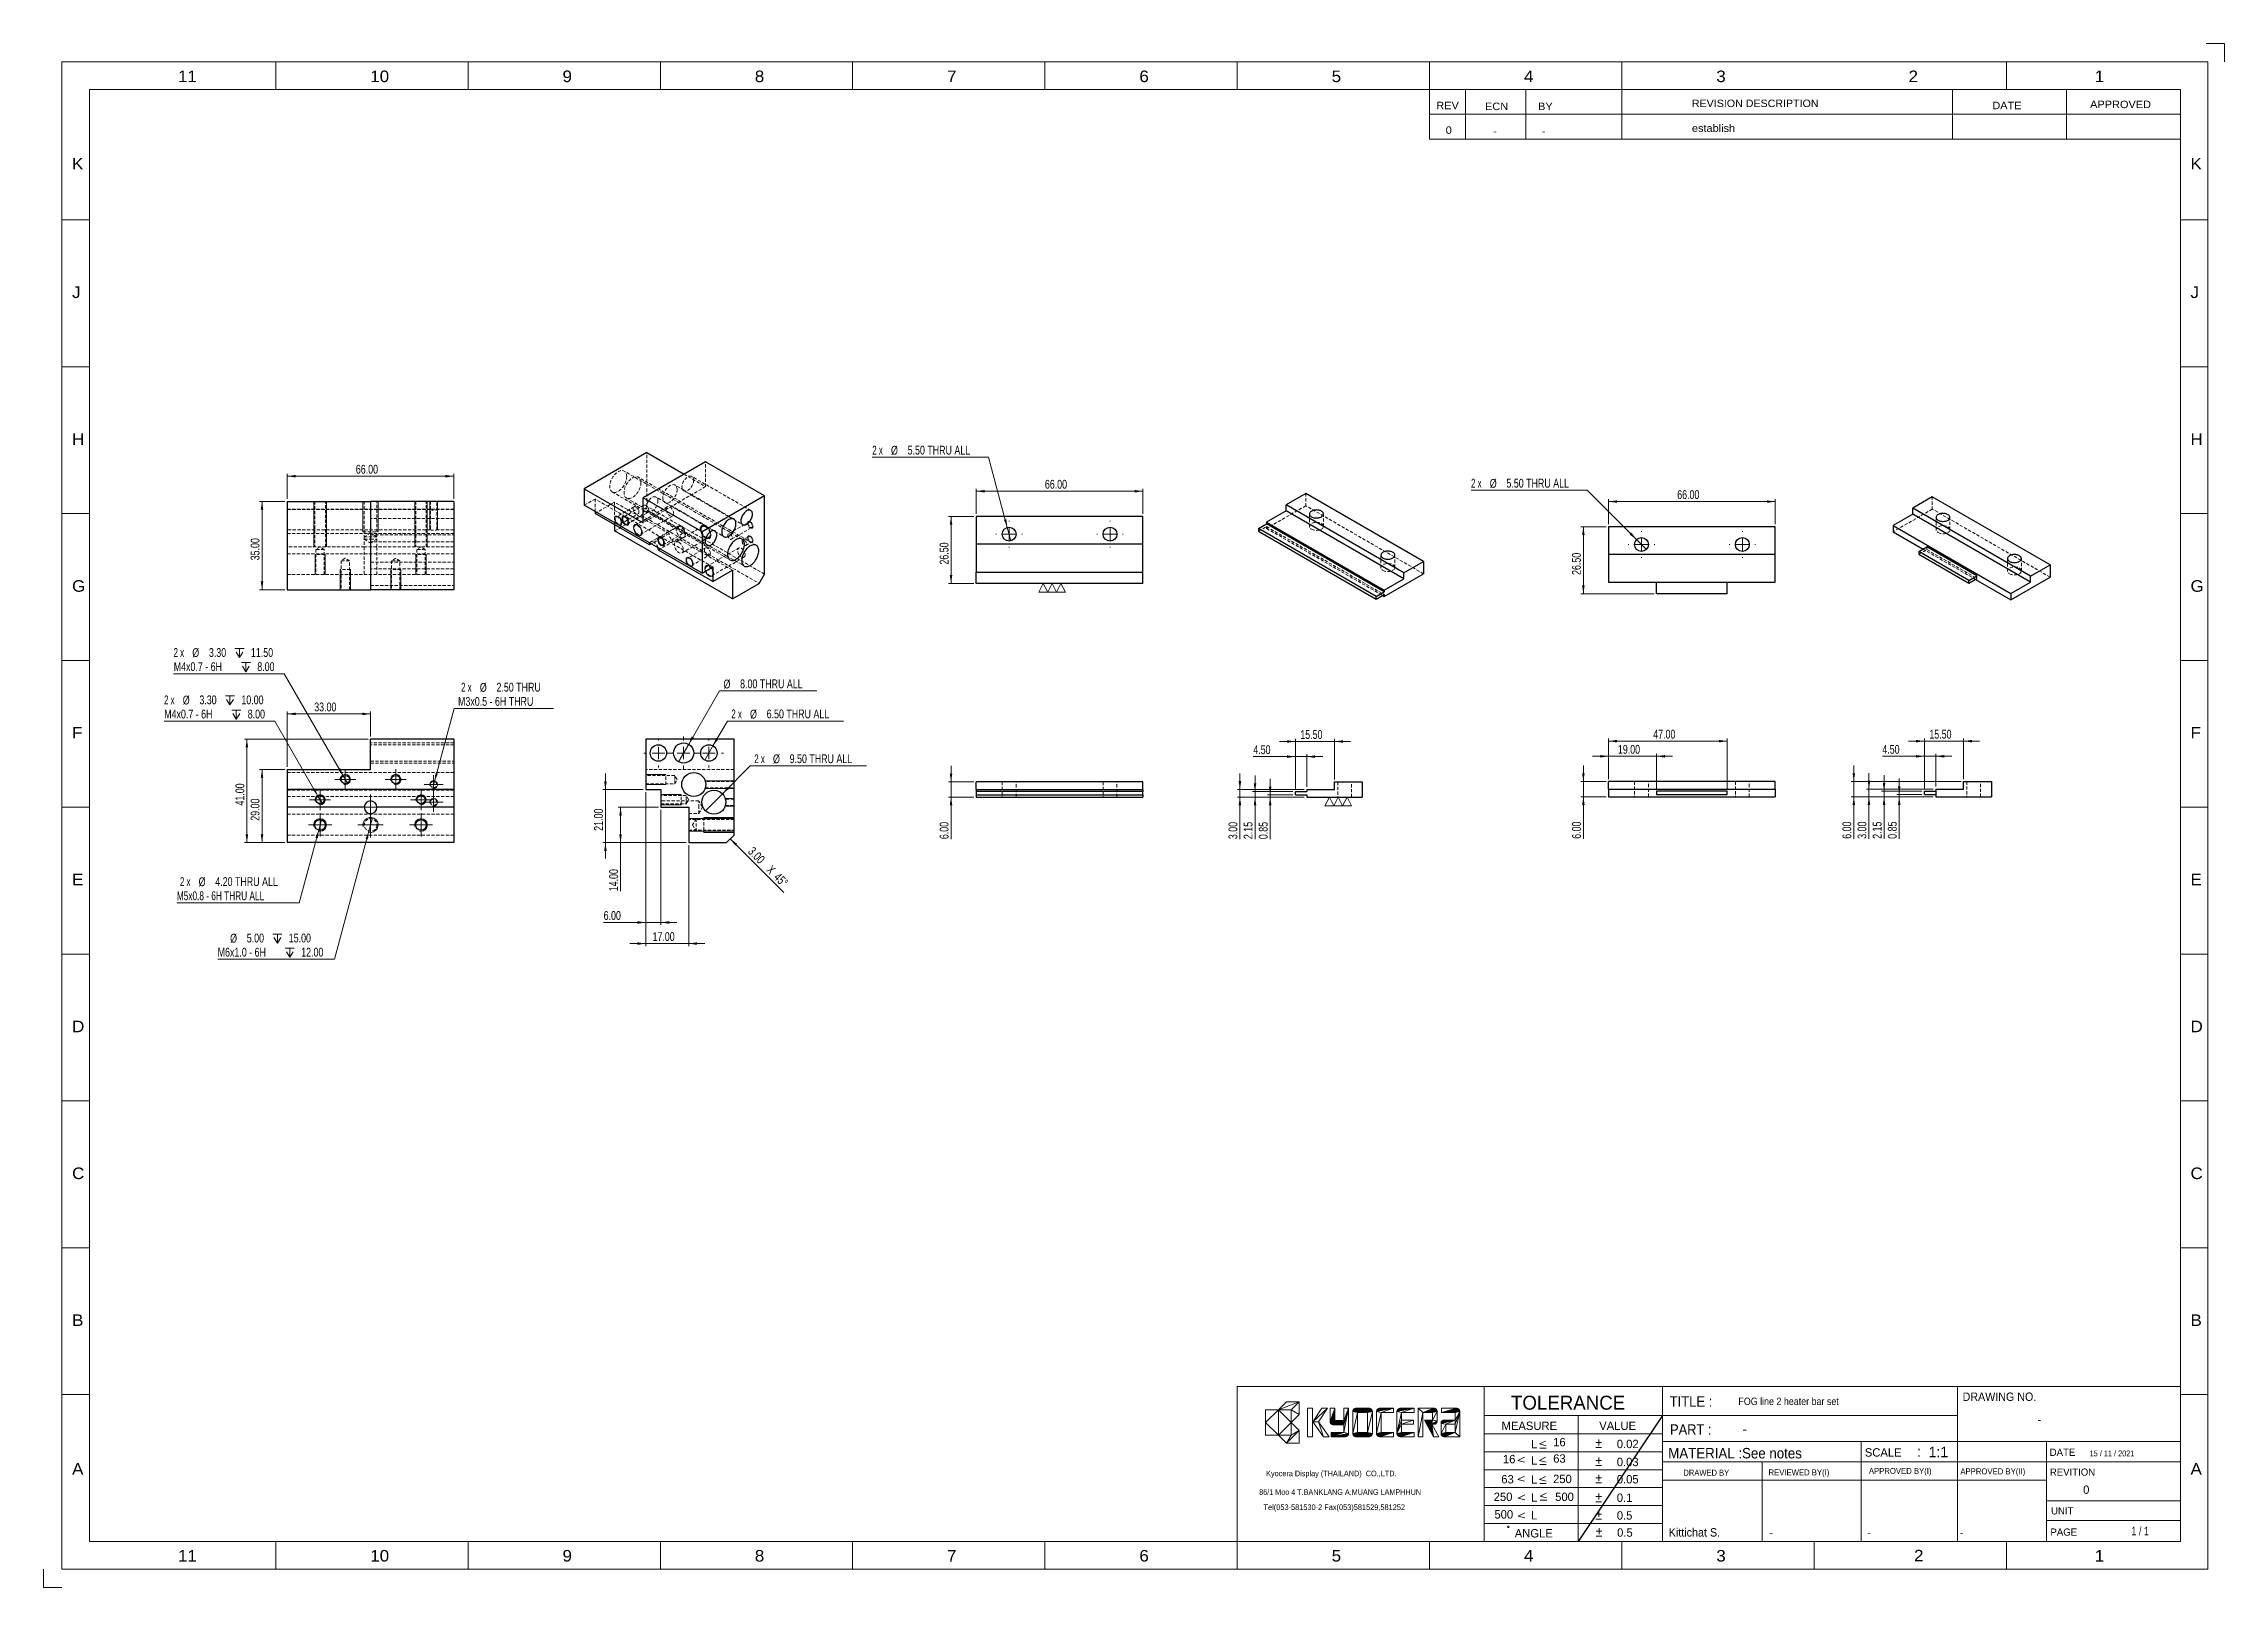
# Model space of a CAD drawing. Header units: millimetres. Extents: x 31 to 895, y 298 to 910.
import ezdxf

# ---------------------------------------------------------------- set-up
doc = ezdxf.new("R2010")
doc.units = ezdxf.units.MM
doc.linetypes.add('HIDDEN', pattern=[1.905, 1.27, -0.635])
doc.styles.add('SLDTEXTSTYLE0', font='TXT', dxfattribs={"width": 1.1})
doc.styles.add('SLDTEXTSTYLE1', font='TXT', dxfattribs={"width": 1.07})
doc.styles.add('SLDTEXTSTYLE10', font='TXT', dxfattribs={"width": 0.9})
doc.styles.add('SLDTEXTSTYLE11', font='TXT', dxfattribs={"width": 0.958333})
doc.styles.add('SLDTEXTSTYLE12', font='TXT', dxfattribs={"width": 0.954545})
doc.styles.add('SLDTEXTSTYLE13', font='TXT', dxfattribs={"width": 0.966667})
doc.styles.add('SLDTEXTSTYLE14', font='TXT', dxfattribs={"width": 0.964286})
doc.styles.add('SLDTEXTSTYLE15', font='TXT', dxfattribs={"width": 0.857143})
doc.styles.add('SLDTEXTSTYLE16', font='TXT', dxfattribs={"width": 0.75})
doc.styles.add('SLDTEXTSTYLE17', font='TXT', dxfattribs={"width": 0.666667})
doc.styles.add('SLDTEXTSTYLE18', font='TXT', dxfattribs={"width": 0.7})
doc.styles.add('SLDTEXTSTYLE2', font='TXT')
doc.styles.add('SLDTEXTSTYLE3', font='TXT', dxfattribs={"width": 0.8})
doc.styles.add('SLDTEXTSTYLE4', font='TXT', dxfattribs={"width": 0.916667})
doc.styles.add('SLDTEXTSTYLE5', font='TXT', dxfattribs={"width": 0.947368})
doc.styles.add('SLDTEXTSTYLE6', font='TXT', dxfattribs={"width": 0.928571})
doc.styles.add('SLDTEXTSTYLE7', font='TXT', dxfattribs={"width": 0.944444})
doc.styles.add('SLDTEXTSTYLE8', font='TXT', dxfattribs={"width": 0.986842})
doc.styles.add('SLDTEXTSTYLE9', font='TXT', dxfattribs={"width": 0.934211})
doc.dimstyles.new('SLDDIMSTYLE0', dxfattribs={"dimtxt": 3.5, "dimasz": 3.302, "dimexe": 0, "dimexo": 0.0625, "dimgap": 0.875, "dimtad": 1, "dimrnd": 1e-09, "dimzin": 4, "dimdsep": 46, "dimtxsty": 'SLDTEXTSTYLE16', "dimsah": 1, "dimcen": 0.09, "dimadec": 0, "dimazin": 1, "dimtfac": 1, "dimtofl": 0, "dimtmove": 0, "dimatfit": 3, "dimfxl": 0, "dimfrac": 2, "dimtolj": 1, "dimtzin": 12, "dimarcsym": 0})
doc.dimstyles.new('SLDDIMSTYLE1', dxfattribs={"dimtxt": 3.5, "dimasz": 3.302, "dimexe": 0, "dimexo": 0.0625, "dimgap": 0.875, "dimtad": 0, "dimtih": 1, "dimtoh": 1, "dimrnd": 1e-09, "dimzin": 4, "dimdsep": 46, "dimtxsty": 'SLDTEXTSTYLE16', "dimblk1": 'NONE', "dimsah": 1, "dimcen": 0, "dimadec": 0, "dimazin": 1, "dimtfac": 1, "dimtmove": 0, "dimatfit": 3, "dimldrblk": 'NONE', "dimfxl": 0, "dimfrac": 2, "dimtolj": 1, "dimtzin": 12, "dimarcsym": 0})
doc.dimstyles.new('SLDDIMSTYLE2', dxfattribs={"dimtxt": 3.5, "dimasz": 3.302, "dimexe": 0, "dimexo": 0.0625, "dimgap": 0.875, "dimtad": 1, "dimrnd": 1e-09, "dimzin": 4, "dimdsep": 46, "dimtxsty": 'SLDTEXTSTYLE16', "dimsah": 1, "dimcen": 0.09, "dimadec": 0, "dimazin": 1, "dimtfac": 1, "dimtmove": 0, "dimatfit": 0, "dimfxl": 0, "dimfrac": 2, "dimtolj": 1, "dimtzin": 12, "dimarcsym": 0})
doc.dimstyles.new('SLDDIMSTYLE3', dxfattribs={"dimtxt": 3.5, "dimasz": 3.302, "dimexe": 0, "dimexo": 0.0625, "dimgap": 0.875, "dimtad": 1, "dimrnd": 1e-09, "dimdsep": 46, "dimtxsty": 'SLDTEXTSTYLE16', "dimsah": 1, "dimcen": 0.09, "dimadec": 0, "dimazin": 2, "dimtfac": 1, "dimtmove": 0, "dimatfit": 0, "dimfxl": 0, "dimfrac": 2, "dimtolj": 1, "dimtzin": 12, "dimarcsym": 0})
doc.dimstyles.new('SLDDIMSTYLE4', dxfattribs={"dimtxt": 3.5, "dimasz": 3.302, "dimexe": 0, "dimexo": 0.0625, "dimgap": 0.875, "dimtad": 1, "dimrnd": 1e-09, "dimzin": 12, "dimdsep": 46, "dimtxsty": 'SLDTEXTSTYLE16', "dimsah": 1, "dimcen": 0.09, "dimadec": 0, "dimazin": 3, "dimtfac": 1, "dimtmove": 0, "dimatfit": 0, "dimfxl": 0, "dimfrac": 2, "dimtolj": 1, "dimtzin": 12, "dimarcsym": 0})

msp = doc.modelspace()

# ---------------------------------------------------------------- blocks, each defined once
blk = doc.blocks.new('SW_NOTE_0')
at = {"color": 0, "linetype": 'Continuous', "lineweight": 18, "insert": (0, 9.8), "char_height": 7.64, "attachment_point": 1, "style": 'SLDTEXTSTYLE0'}
blk.add_mtext('11', dxfattribs=at)
blk = doc.blocks.new('SW_NOTE_0_1')
at = {"color": 0, "linetype": 'Continuous', "lineweight": 18, "insert": (0, 9.8), "char_height": 7.64, "attachment_point": 1, "style": 'SLDTEXTSTYLE0'}
blk.add_mtext('10', dxfattribs=at)
blk = doc.blocks.new('SW_NOTE_0_2')
at = {"color": 0, "linetype": 'Continuous', "lineweight": 18, "insert": (0, 9.8), "char_height": 7.64, "attachment_point": 1, "style": 'SLDTEXTSTYLE0'}
blk.add_mtext('A', dxfattribs=at)
blk = doc.blocks.new('SW_NOTE_0_3')
at = {"color": 0, "linetype": 'Continuous', "lineweight": 18, "insert": (0, 9.8), "char_height": 7.64, "attachment_point": 1, "style": 'SLDTEXTSTYLE0'}
blk.add_mtext('B', dxfattribs=at)
blk = doc.blocks.new('SW_NOTE_0_4')
at = {"color": 0, "linetype": 'Continuous', "lineweight": 18, "insert": (0, 9.8), "char_height": 7.64, "attachment_point": 1, "style": 'SLDTEXTSTYLE0'}
blk.add_mtext('C', dxfattribs=at)
blk = doc.blocks.new('SW_NOTE_0_5')
at = {"color": 0, "linetype": 'Continuous', "lineweight": 18, "insert": (0, 9.8), "char_height": 7.64, "attachment_point": 1, "style": 'SLDTEXTSTYLE0'}
blk.add_mtext('8', dxfattribs=at)
blk = doc.blocks.new('SW_NOTE_0_6')
at = {"color": 0, "linetype": 'Continuous', "lineweight": 18, "insert": (0, 9.8), "char_height": 7.64, "attachment_point": 1, "style": 'SLDTEXTSTYLE0'}
blk.add_mtext('9', dxfattribs=at)
blk = doc.blocks.new('SW_NOTE_0_7')
at = {"color": 0, "linetype": 'Continuous', "lineweight": 18, "insert": (0, 9.8), "char_height": 7.64, "attachment_point": 1, "style": 'SLDTEXTSTYLE0'}
blk.add_mtext('7', dxfattribs=at)
blk = doc.blocks.new('SW_NOTE_0_8')
at = {"color": 0, "linetype": 'Continuous', "lineweight": 18, "insert": (0, 9.8), "char_height": 7.64, "attachment_point": 1, "style": 'SLDTEXTSTYLE0'}
blk.add_mtext('6', dxfattribs=at)
blk = doc.blocks.new('SW_NOTE_0_9')
at = {"color": 0, "linetype": 'Continuous', "lineweight": 18, "insert": (0, 9.8), "char_height": 7.64, "attachment_point": 1, "style": 'SLDTEXTSTYLE0'}
blk.add_mtext('5', dxfattribs=at)
blk = doc.blocks.new('SW_NOTE_0_10')
at = {"color": 0, "linetype": 'Continuous', "lineweight": 18, "insert": (0, 9.8), "char_height": 7.64, "attachment_point": 1, "style": 'SLDTEXTSTYLE0'}
blk.add_mtext('D', dxfattribs=at)
blk = doc.blocks.new('SW_NOTE_0_11')
at = {"color": 0, "linetype": 'Continuous', "lineweight": 18, "insert": (0, 9.8), "char_height": 7.64, "attachment_point": 1, "style": 'SLDTEXTSTYLE0'}
blk.add_mtext('E', dxfattribs=at)
blk = doc.blocks.new('SW_NOTE_0_12')
at = {"color": 0, "linetype": 'Continuous', "lineweight": 18, "insert": (0, 9.8), "char_height": 7.64, "attachment_point": 1, "style": 'SLDTEXTSTYLE0'}
blk.add_mtext('F', dxfattribs=at)
blk = doc.blocks.new('SW_NOTE_0_13')
at = {"color": 0, "linetype": 'Continuous', "lineweight": 18, "insert": (0, 9.8), "char_height": 7.64, "attachment_point": 1, "style": 'SLDTEXTSTYLE0'}
blk.add_mtext('G', dxfattribs=at)
blk = doc.blocks.new('SW_NOTE_0_14')
at = {"color": 0, "linetype": 'Continuous', "lineweight": 18, "insert": (0, 9.8), "char_height": 7.64, "attachment_point": 1, "style": 'SLDTEXTSTYLE0'}
blk.add_mtext('H', dxfattribs=at)
blk = doc.blocks.new('SW_NOTE_0_15')
at = {"color": 0, "linetype": 'Continuous', "lineweight": 18, "insert": (0, 9.8), "char_height": 7.64, "attachment_point": 1, "style": 'SLDTEXTSTYLE0'}
blk.add_mtext('J', dxfattribs=at)
blk = doc.blocks.new('SW_NOTE_0_16')
at = {"color": 0, "linetype": 'Continuous', "lineweight": 18, "insert": (0, 9.8), "char_height": 7.64, "attachment_point": 1, "style": 'SLDTEXTSTYLE0'}
blk.add_mtext('11', dxfattribs=at)
blk = doc.blocks.new('SW_NOTE_0_17')
at = {"color": 0, "linetype": 'Continuous', "lineweight": 18, "insert": (0, 9.8), "char_height": 7.64, "attachment_point": 1, "style": 'SLDTEXTSTYLE0'}
blk.add_mtext('K', dxfattribs=at)
blk = doc.blocks.new('SW_NOTE_0_18')
at = {"color": 0, "linetype": 'Continuous', "lineweight": 18, "insert": (0, 9.8), "char_height": 7.64, "attachment_point": 1, "style": 'SLDTEXTSTYLE0'}
blk.add_mtext('10', dxfattribs=at)
blk = doc.blocks.new('SW_NOTE_0_19')
at = {"color": 0, "linetype": 'Continuous', "lineweight": 18, "insert": (0, 9.8), "char_height": 7.64, "attachment_point": 1, "style": 'SLDTEXTSTYLE0'}
blk.add_mtext('8', dxfattribs=at)
blk = doc.blocks.new('SW_NOTE_0_20')
at = {"color": 0, "linetype": 'Continuous', "lineweight": 18, "insert": (0, 9.8), "char_height": 7.64, "attachment_point": 1, "style": 'SLDTEXTSTYLE0'}
blk.add_mtext('9', dxfattribs=at)
blk = doc.blocks.new('SW_NOTE_0_21')
at = {"color": 0, "linetype": 'Continuous', "lineweight": 18, "insert": (0, 9.8), "char_height": 7.64, "attachment_point": 1, "style": 'SLDTEXTSTYLE0'}
blk.add_mtext('7', dxfattribs=at)
blk = doc.blocks.new('SW_NOTE_0_22')
at = {"color": 0, "linetype": 'Continuous', "lineweight": 18, "insert": (0, 9.8), "char_height": 7.64, "attachment_point": 1, "style": 'SLDTEXTSTYLE0'}
blk.add_mtext('6', dxfattribs=at)
blk = doc.blocks.new('SW_NOTE_0_23')
at = {"color": 0, "linetype": 'Continuous', "lineweight": 18, "insert": (0, 6.3), "char_height": 4.92, "attachment_point": 1, "style": 'SLDTEXTSTYLE0'}
blk.add_mtext('REV', dxfattribs=at)
blk = doc.blocks.new('SW_NOTE_0_24')
at = {"color": 0, "linetype": 'Continuous', "lineweight": 18, "insert": (0, 6.3), "char_height": 4.92, "attachment_point": 1, "style": 'SLDTEXTSTYLE0'}
blk.add_mtext('0', dxfattribs=at)
blk = doc.blocks.new('SW_NOTE_0_25')
at = {"color": 0, "linetype": 'Continuous', "lineweight": 18, "insert": (0, 9.8), "char_height": 7.64, "attachment_point": 1, "style": 'SLDTEXTSTYLE0'}
blk.add_mtext('5', dxfattribs=at)
blk = doc.blocks.new('SW_NOTE_0_26')
at = {"color": 0, "linetype": 'Continuous', "lineweight": 18, "insert": (0, 9.8), "char_height": 7.64, "attachment_point": 1, "style": 'SLDTEXTSTYLE0'}
blk.add_mtext('4', dxfattribs=at)
blk = doc.blocks.new('SW_NOTE_0_27')
at = {"color": 0, "linetype": 'Continuous', "lineweight": 18, "insert": (0, 9.8), "char_height": 7.64, "attachment_point": 1, "style": 'SLDTEXTSTYLE0'}
blk.add_mtext('2', dxfattribs=at)
blk = doc.blocks.new('SW_NOTE_0_28')
at = {"color": 0, "linetype": 'Continuous', "lineweight": 18, "insert": (0, 9.8), "char_height": 7.64, "attachment_point": 1, "style": 'SLDTEXTSTYLE0'}
blk.add_mtext('3', dxfattribs=at)
blk = doc.blocks.new('SW_NOTE_0_29')
at = {"color": 0, "linetype": 'Continuous', "lineweight": 18, "insert": (0, 9.8), "char_height": 7.64, "attachment_point": 1, "style": 'SLDTEXTSTYLE0'}
blk.add_mtext('1', dxfattribs=at)
blk = doc.blocks.new('SW_NOTE_0_30')
at = {"color": 0, "linetype": 'Continuous', "lineweight": 18, "insert": (0, 9.8), "char_height": 7.64, "attachment_point": 1, "style": 'SLDTEXTSTYLE0'}
blk.add_mtext('A', dxfattribs=at)
blk = doc.blocks.new('SW_NOTE_0_31')
at = {"color": 0, "linetype": 'Continuous', "lineweight": 18, "insert": (0, 9.8), "char_height": 7.64, "attachment_point": 1, "style": 'SLDTEXTSTYLE0'}
blk.add_mtext('B', dxfattribs=at)
blk = doc.blocks.new('SW_NOTE_0_32')
at = {"color": 0, "linetype": 'Continuous', "lineweight": 18, "insert": (0, 9.8), "char_height": 7.64, "attachment_point": 1, "style": 'SLDTEXTSTYLE0'}
blk.add_mtext('C', dxfattribs=at)
blk = doc.blocks.new('SW_NOTE_0_33')
at = {"color": 0, "linetype": 'Continuous', "lineweight": 18, "insert": (0, 9.8), "char_height": 7.64, "attachment_point": 1, "style": 'SLDTEXTSTYLE0'}
blk.add_mtext('D', dxfattribs=at)
blk = doc.blocks.new('SW_NOTE_0_34')
at = {"color": 0, "linetype": 'Continuous', "lineweight": 18, "insert": (0, 9.8), "char_height": 7.64, "attachment_point": 1, "style": 'SLDTEXTSTYLE0'}
blk.add_mtext('E', dxfattribs=at)
blk = doc.blocks.new('SW_NOTE_0_35')
at = {"color": 0, "linetype": 'Continuous', "lineweight": 18, "insert": (0, 9.8), "char_height": 7.64, "attachment_point": 1, "style": 'SLDTEXTSTYLE0'}
blk.add_mtext('F', dxfattribs=at)
blk = doc.blocks.new('SW_NOTE_0_36')
at = {"color": 0, "linetype": 'Continuous', "lineweight": 18, "insert": (0, 9.8), "char_height": 7.64, "attachment_point": 1, "style": 'SLDTEXTSTYLE0'}
blk.add_mtext('G', dxfattribs=at)
blk = doc.blocks.new('SW_NOTE_0_37')
at = {"color": 0, "linetype": 'Continuous', "lineweight": 18, "insert": (0, 9.8), "char_height": 7.64, "attachment_point": 1, "style": 'SLDTEXTSTYLE0'}
blk.add_mtext('H', dxfattribs=at)
blk = doc.blocks.new('SW_NOTE_0_38')
at = {"color": 0, "linetype": 'Continuous', "lineweight": 18, "insert": (0, 6.3), "char_height": 4.92, "attachment_point": 1, "style": 'SLDTEXTSTYLE0'}
blk.add_mtext('establish', dxfattribs=at)
blk = doc.blocks.new('SW_NOTE_0_39')
at = {"color": 0, "linetype": 'Continuous', "lineweight": 18, "insert": (0, 6.3), "char_height": 4.915, "attachment_point": 1, "style": 'SLDTEXTSTYLE1'}
blk.add_mtext('REVISION DESCRIPTION', dxfattribs=at)
blk = doc.blocks.new('SW_NOTE_0_40')
at = {"color": 0, "linetype": 'Continuous', "lineweight": 18, "insert": (0, 6.3), "char_height": 4.92, "attachment_point": 1, "style": 'SLDTEXTSTYLE0'}
blk.add_mtext('BY', dxfattribs=at)
blk = doc.blocks.new('SW_NOTE_0_41')
at = {"color": 0, "linetype": 'Continuous', "lineweight": 18, "insert": (0, 6.3), "char_height": 4.92, "attachment_point": 1, "style": 'SLDTEXTSTYLE0'}
blk.add_mtext('-', dxfattribs=at)
blk = doc.blocks.new('SW_NOTE_0_42')
at = {"color": 0, "linetype": 'Continuous', "lineweight": 18, "insert": (0, 6.3), "char_height": 4.92, "attachment_point": 1, "style": 'SLDTEXTSTYLE0'}
blk.add_mtext('ECN', dxfattribs=at)
blk = doc.blocks.new('SW_NOTE_0_43')
at = {"color": 0, "linetype": 'Continuous', "lineweight": 18, "insert": (0, 6.3), "char_height": 4.92, "attachment_point": 1, "style": 'SLDTEXTSTYLE0'}
blk.add_mtext('-', dxfattribs=at)
blk = doc.blocks.new('SW_NOTE_0_44')
at = {"color": 0, "linetype": 'Continuous', "lineweight": 18, "insert": (0, 9.8), "char_height": 7.64, "attachment_point": 1, "style": 'SLDTEXTSTYLE0'}
blk.add_mtext('4', dxfattribs=at)
blk = doc.blocks.new('SW_NOTE_0_45')
at = {"color": 0, "linetype": 'Continuous', "lineweight": 18, "insert": (0, 9.8), "char_height": 7.64, "attachment_point": 1, "style": 'SLDTEXTSTYLE0'}
blk.add_mtext('2', dxfattribs=at)
blk = doc.blocks.new('SW_NOTE_0_46')
at = {"color": 0, "linetype": 'Continuous', "lineweight": 18, "insert": (0, 9.8), "char_height": 7.64, "attachment_point": 1, "style": 'SLDTEXTSTYLE0'}
blk.add_mtext('3', dxfattribs=at)
blk = doc.blocks.new('SW_NOTE_0_47')
at = {"color": 0, "linetype": 'Continuous', "lineweight": 18, "insert": (0, 9.8), "char_height": 7.64, "attachment_point": 1, "style": 'SLDTEXTSTYLE0'}
blk.add_mtext('J', dxfattribs=at)
blk = doc.blocks.new('SW_NOTE_0_48')
at = {"color": 0, "linetype": 'Continuous', "lineweight": 18, "insert": (0, 6.3), "char_height": 4.92, "attachment_point": 1, "style": 'SLDTEXTSTYLE0'}
blk.add_mtext('APPROVED', dxfattribs=at)
blk = doc.blocks.new('SW_NOTE_0_49')
at = {"color": 0, "linetype": 'Continuous', "lineweight": 18, "insert": (0, 9.8), "char_height": 7.64, "attachment_point": 1, "style": 'SLDTEXTSTYLE0'}
blk.add_mtext('1', dxfattribs=at)
blk = doc.blocks.new('SW_NOTE_0_50')
at = {"color": 0, "linetype": 'Continuous', "lineweight": 18, "insert": (0, 6.3), "char_height": 4.92, "attachment_point": 1, "style": 'SLDTEXTSTYLE0'}
blk.add_mtext('DATE', dxfattribs=at)
blk = doc.blocks.new('SW_NOTE_0_51')
at = {"color": 0, "linetype": 'Continuous', "lineweight": 18, "insert": (0, 9.8), "char_height": 7.64, "attachment_point": 1, "style": 'SLDTEXTSTYLE0'}
blk.add_mtext('K', dxfattribs=at)
blk = doc.blocks.new('SW_NOTE_0_52')
at = {"color": 0, "linetype": 'Continuous', "lineweight": 18, "insert": (0, 7.1), "char_height": 5.54, "attachment_point": 1, "style": 'SLDTEXTSTYLE2'}
blk.add_mtext('500', dxfattribs=at)
blk = doc.blocks.new('SW_NOTE_0_53')
at = {"color": 0, "linetype": 'Continuous', "lineweight": 18, "insert": (0, 7.1), "char_height": 5.54, "attachment_point": 1, "style": 'SLDTEXTSTYLE2'}
blk.add_mtext('250', dxfattribs=at)
blk = doc.blocks.new('SW_NOTE_0_54')
at = {"color": 0, "linetype": 'Continuous', "lineweight": 18, "insert": (0, 7.1), "char_height": 5.54, "attachment_point": 1, "style": 'SLDTEXTSTYLE2'}
blk.add_mtext('250', dxfattribs=at)
blk = doc.blocks.new('SW_NOTE_0_55')
at = {"color": 0, "linetype": 'Continuous', "lineweight": 18, "insert": (0, 7.1), "char_height": 5.54, "attachment_point": 1, "style": 'SLDTEXTSTYLE2'}
blk.add_mtext('63', dxfattribs=at)
blk = doc.blocks.new('SW_NOTE_0_56')
at = {"color": 0, "linetype": 'Continuous', "lineweight": 18, "insert": (0, 7.1), "char_height": 5.54, "attachment_point": 1, "style": 'SLDTEXTSTYLE2'}
blk.add_mtext('63', dxfattribs=at)
blk = doc.blocks.new('SW_NOTE_0_57')
at = {"color": 0, "linetype": 'Continuous', "lineweight": 18, "insert": (0, 7.1), "char_height": 5.54, "attachment_point": 1, "style": 'SLDTEXTSTYLE2'}
blk.add_mtext('16', dxfattribs=at)
blk = doc.blocks.new('SW_NOTE_0_58')
at = {"color": 0, "linetype": 'Continuous', "lineweight": 18, "insert": (0, 7.1), "char_height": 5.54, "attachment_point": 1, "style": 'SLDTEXTSTYLE2'}
blk.add_mtext('L', dxfattribs=at)
blk = doc.blocks.new('SW_NOTE_0_59')
at = {"color": 0, "linetype": 'Continuous', "lineweight": 18, "insert": (0, 7.1), "char_height": 5.54, "attachment_point": 1, "style": 'SLDTEXTSTYLE2'}
blk.add_mtext('16', dxfattribs=at)
blk = doc.blocks.new('SW_NOTE_0_60')
at = {"color": 0, "linetype": 'Continuous', "lineweight": 18, "insert": (0, 7.1), "char_height": 5.54, "attachment_point": 1, "style": 'SLDTEXTSTYLE2'}
blk.add_mtext('L', dxfattribs=at)
blk = doc.blocks.new('SW_NOTE_0_61')
at = {"color": 0, "linetype": 'Continuous', "lineweight": 18, "insert": (0, 7.1), "char_height": 5.54, "attachment_point": 1, "style": 'SLDTEXTSTYLE2'}
blk.add_mtext('VALUE', dxfattribs=at)
blk = doc.blocks.new('SW_NOTE_0_62')
at = {"color": 0, "linetype": 'Continuous', "lineweight": 18, "insert": (0, 7.1), "char_height": 5.54, "attachment_point": 1, "style": 'SLDTEXTSTYLE2'}
blk.add_mtext('500', dxfattribs=at)
blk = doc.blocks.new('SW_NOTE_0_63')
at = {"color": 0, "linetype": 'Continuous', "lineweight": 18, "insert": (0, 7.1), "char_height": 5.54, "attachment_point": 1, "style": 'SLDTEXTSTYLE2'}
blk.add_mtext('ANGLE', dxfattribs=at)
blk = doc.blocks.new('SW_NOTE_0_64')
at = {"color": 0, "linetype": 'Continuous', "lineweight": 18, "insert": (0, 7.1), "char_height": 5.54, "attachment_point": 1, "style": 'SLDTEXTSTYLE2'}
blk.add_mtext('MEASURE', dxfattribs=at)
blk = doc.blocks.new('SW_NOTE_0_65')
at = {"color": 0, "linetype": 'Continuous', "lineweight": 18, "insert": (0, 11.9), "char_height": 9.23, "attachment_point": 1, "style": 'SLDTEXTSTYLE2'}
blk.add_mtext('TOLERANCE', dxfattribs=at)
blk = doc.blocks.new('SW_NOTE_0_66')
at = {"color": 0, "linetype": 'Continuous', "lineweight": 18, "insert": (0, 8.9), "char_height": 6.92, "attachment_point": 1, "style": 'SLDTEXTSTYLE2'}
blk.add_mtext('1:1', dxfattribs=at)
blk = doc.blocks.new('SW_NOTE_0_67')
at = {"color": 0, "linetype": 'Continuous', "lineweight": 18, "insert": (0, 7.1), "char_height": 5.54, "attachment_point": 1, "style": 'SLDTEXTSTYLE3'}
blk.add_mtext('1 / 1', dxfattribs=at)
blk = doc.blocks.new('SW_NOTE_0_68')
at = {"color": 0, "linetype": 'Continuous', "lineweight": 18, "attachment_point": 1, "style": 'SLDTEXTSTYLE2'}
for s, insert, char_height in [('SCALE', (0, 7.1), 5.54), (':', (34.6, 8.4), 6.92)]:
    blk.add_mtext(s, dxfattribs=dict(at, insert=insert, char_height=char_height))
blk = doc.blocks.new('SW_NOTE_0_69')
at = {"color": 0, "linetype": 'Continuous', "lineweight": 18, "insert": (0, 8.9), "char_height": 6.92, "attachment_point": 1, "style": 'SLDTEXTSTYLE4'}
blk.add_mtext('PART :', dxfattribs=at)
blk = doc.blocks.new('SW_NOTE_0_70')
at = {"color": 0, "linetype": 'Continuous', "lineweight": 18, "insert": (0, 8.9), "char_height": 6.922, "attachment_point": 1, "style": 'SLDTEXTSTYLE5'}
blk.add_mtext('MATERIAL :See notes', dxfattribs=at)
blk = doc.blocks.new('SW_NOTE_0_71')
at = {"color": 0, "linetype": 'Continuous', "lineweight": 18, "insert": (0, 8.9), "char_height": 6.92, "attachment_point": 1, "style": 'SLDTEXTSTYLE6'}
blk.add_mtext('TITLE :', dxfattribs=at)
blk = doc.blocks.new('SW_NOTE_0_72')
at = {"color": 0, "linetype": 'Continuous', "lineweight": 18, "insert": (0, 7.1), "char_height": 5.54, "attachment_point": 1, "style": 'SLDTEXTSTYLE2'}
blk.add_mtext('L', dxfattribs=at)
blk = doc.blocks.new('SW_NOTE_0_73')
at = {"color": 0, "linetype": 'Continuous', "lineweight": 18, "insert": (0, 7.1), "char_height": 5.54, "attachment_point": 1, "style": 'SLDTEXTSTYLE2'}
blk.add_mtext('L', dxfattribs=at)
blk = doc.blocks.new('SW_NOTE_0_74')
at = {"color": 0, "linetype": 'Continuous', "lineweight": 18, "insert": (0, 7.1), "char_height": 5.54, "attachment_point": 1, "style": 'SLDTEXTSTYLE2'}
blk.add_mtext('L', dxfattribs=at)
blk = doc.blocks.new('SW_NOTE_0_75')
at = {"color": 0, "linetype": 'Continuous', "lineweight": 18, "insert": (0, 7.1), "char_height": 5.54, "attachment_point": 1, "style": 'SLDTEXTSTYLE2'}
blk.add_mtext('0.5', dxfattribs=at)
blk = doc.blocks.new('SW_NOTE_0_76')
at = {"color": 0, "linetype": 'Continuous', "lineweight": 18, "insert": (0, 7.1), "char_height": 5.54, "attachment_point": 1, "style": 'SLDTEXTSTYLE2'}
blk.add_mtext('0.5', dxfattribs=at)
blk = doc.blocks.new('SW_NOTE_0_77')
at = {"color": 0, "linetype": 'Continuous', "lineweight": 18, "insert": (0, 7.1), "char_height": 5.54, "attachment_point": 1, "style": 'SLDTEXTSTYLE2'}
blk.add_mtext('0.1', dxfattribs=at)
blk = doc.blocks.new('SW_NOTE_0_78')
at = {"color": 0, "linetype": 'Continuous', "lineweight": 18, "insert": (0, 7.1), "char_height": 5.54, "attachment_point": 1, "style": 'SLDTEXTSTYLE2'}
blk.add_mtext('0.05', dxfattribs=at)
blk = doc.blocks.new('SW_NOTE_0_79')
at = {"color": 0, "linetype": 'Continuous', "lineweight": 18, "insert": (0, 7.1), "char_height": 5.54, "attachment_point": 1, "style": 'SLDTEXTSTYLE2'}
blk.add_mtext('0.03', dxfattribs=at)
blk = doc.blocks.new('SW_NOTE_0_80')
at = {"color": 0, "linetype": 'Continuous', "lineweight": 18, "insert": (0, 7.1), "char_height": 5.54, "attachment_point": 1, "style": 'SLDTEXTSTYLE2'}
blk.add_mtext('0.02', dxfattribs=at)
blk = doc.blocks.new('SW_NOTE_0_81')
at = {"color": 0, "linetype": 'Continuous', "lineweight": 18, "insert": (0, 8.9), "char_height": 6.92, "attachment_point": 1, "style": 'SLDTEXTSTYLE2'}
blk.add_mtext('-', dxfattribs=at)
blk = doc.blocks.new('SW_NOTE_0_82')
at = {"color": 0, "linetype": 'Continuous', "lineweight": 18, "insert": (0, 4.8), "char_height": 3.692, "attachment_point": 1, "style": 'SLDTEXTSTYLE7'}
blk.add_mtext('Kyocera Display (THAILAND)  CO.,LTD.', dxfattribs=at)
blk = doc.blocks.new('SW_NOTE_0_83')
at = {"color": 0, "linetype": 'Continuous', "lineweight": 18, "insert": (0, 4.8), "char_height": 3.692, "attachment_point": 1, "style": 'SLDTEXTSTYLE8'}
blk.add_mtext('Tel(053-581530-2 Fax(053)581529,581252', dxfattribs=at)
blk = doc.blocks.new('SW_NOTE_0_84')
at = {"color": 0, "linetype": 'Continuous', "lineweight": 18, "insert": (0, 4.8), "char_height": 3.692, "attachment_point": 1, "style": 'SLDTEXTSTYLE9'}
blk.add_mtext('86/1 Moo 4 T.BANKLANG A.MUANG LAMPHHUN', dxfattribs=at)
blk = doc.blocks.new('SW_NOTE_0_85')
at = {"color": 0, "linetype": 'Continuous', "lineweight": 18, "insert": (0, 6.3), "char_height": 4.884, "attachment_point": 1, "style": 'SLDTEXTSTYLE10'}
blk.add_mtext('FOG line 2 heater bar set', dxfattribs=at)
blk = doc.blocks.new('SW_NOTE_0_86')
at = {"color": 0, "linetype": 'Continuous', "lineweight": 18, "insert": (0, 7.1), "char_height": 5.538, "attachment_point": 1, "style": 'SLDTEXTSTYLE11'}
blk.add_mtext('Kittichat S.', dxfattribs=at)
blk = doc.blocks.new('SW_NOTE_0_87')
at = {"color": 0, "linetype": 'Continuous', "lineweight": 18, "insert": (0, 7.1), "char_height": 5.54, "attachment_point": 1, "style": 'SLDTEXTSTYLE2'}
blk.add_mtext('-', dxfattribs=at)
blk = doc.blocks.new('SW_NOTE_0_88')
at = {"color": 0, "linetype": 'Continuous', "lineweight": 18, "insert": (0, 7.1), "char_height": 5.54, "attachment_point": 1, "style": 'SLDTEXTSTYLE2'}
blk.add_mtext('-', dxfattribs=at)
blk = doc.blocks.new('SW_NOTE_0_89')
at = {"color": 0, "linetype": 'Continuous', "lineweight": 18, "insert": (0, 7.1), "char_height": 5.531, "attachment_point": 1, "style": 'SLDTEXTSTYLE12'}
blk.add_mtext('DRAWING NO.', dxfattribs=at)
blk = doc.blocks.new('SW_NOTE_0_90')
at = {"color": 0, "linetype": 'Continuous', "lineweight": 18, "insert": (0, 6.1), "char_height": 4.74, "attachment_point": 1, "style": 'SLDTEXTSTYLE2'}
blk.add_mtext('DATE', dxfattribs=at)
blk = doc.blocks.new('SW_NOTE_0_91')
at = {"color": 0, "linetype": 'Continuous', "lineweight": 18, "insert": (0, 6.1), "char_height": 4.74, "attachment_point": 1, "style": 'SLDTEXTSTYLE2'}
blk.add_mtext('REVITION', dxfattribs=at)
blk = doc.blocks.new('SW_NOTE_0_92')
at = {"color": 0, "linetype": 'Continuous', "lineweight": 18, "insert": (0, 6.1), "char_height": 4.74, "attachment_point": 1, "style": 'SLDTEXTSTYLE2'}
blk.add_mtext('UNIT', dxfattribs=at)
blk = doc.blocks.new('SW_NOTE_0_93')
at = {"color": 0, "linetype": 'Continuous', "lineweight": 18, "insert": (0, 6.1), "char_height": 4.74, "attachment_point": 1, "style": 'SLDTEXTSTYLE2'}
blk.add_mtext('PAGE', dxfattribs=at)
blk = doc.blocks.new('SW_NOTE_0_94')
at = {"color": 0, "linetype": 'Continuous', "lineweight": 18, "insert": (0, 5.1), "char_height": 3.951, "attachment_point": 1, "style": 'SLDTEXTSTYLE13'}
blk.add_mtext('APPROVED BY(II)', dxfattribs=at)
blk = doc.blocks.new('SW_NOTE_0_95')
at = {"color": 0, "linetype": 'Continuous', "lineweight": 18, "insert": (0, 5.1), "char_height": 3.951, "attachment_point": 1, "style": 'SLDTEXTSTYLE14'}
blk.add_mtext('APPROVED BY(I)', dxfattribs=at)
blk = doc.blocks.new('SW_NOTE_0_96')
at = {"color": 0, "linetype": 'Continuous', "lineweight": 18, "insert": (0, 5.1), "char_height": 3.951, "attachment_point": 1, "style": 'SLDTEXTSTYLE14'}
blk.add_mtext('REVIEWED BY(I)', dxfattribs=at)
blk = doc.blocks.new('SW_NOTE_0_97')
at = {"color": 0, "linetype": 'Continuous', "lineweight": 18, "insert": (0, 5.1), "char_height": 3.95, "attachment_point": 1, "style": 'SLDTEXTSTYLE7'}
blk.add_mtext('DRAWED BY', dxfattribs=at)
blk = doc.blocks.new('SW_NOTE_0_98')
at = {"color": 0, "linetype": 'Continuous', "lineweight": 18, "insert": (0, 5), "char_height": 3.876, "attachment_point": 1, "style": 'SLDTEXTSTYLE15'}
blk.add_mtext('15 / 11 / 2021', dxfattribs=at)
blk = doc.blocks.new('SW_NOTE_0_99')
at = {"color": 0, "linetype": 'Continuous', "lineweight": 18, "insert": (0, 7.1), "char_height": 5.54, "attachment_point": 1, "style": 'SLDTEXTSTYLE2'}
blk.add_mtext('-', dxfattribs=at)
blk = doc.blocks.new('SW_NOTE_0_100')
at = {"color": 0, "linetype": 'Continuous', "lineweight": 18, "insert": (0, 7.1), "char_height": 5.54, "attachment_point": 1, "style": 'SLDTEXTSTYLE2'}
blk.add_mtext('0', dxfattribs=at)
blk = doc.blocks.new('SW_NOTE_0_101')
at = {"color": 0, "linetype": 'Continuous', "lineweight": 18, "insert": (0, 7.1), "char_height": 5.54, "attachment_point": 1, "style": 'SLDTEXTSTYLE2'}
blk.add_mtext('-', dxfattribs=at)
blk = doc.blocks.new('2013 Tempates-1')
at = {"color": 7, "linetype": 'Continuous', "lineweight": 18}
for p, q in [((1428.2, 1019.6), (1440.3, 1019.6)), ((1440.3, 1007.5), (1440.3, 1019.6)), ((1429.4, 1007.5), (12.1, 1007.5)), ((12.1, 1007.5), (12.1, 12.1)), ((153.4, 989.3), (153.4, 1007.5)), ((280.4, 989.3), (280.4, 1007.5)), ((407.4, 989.3), (407.4, 1007.5)), ((534.3, 989.3), (534.3, 1007.5)), ((661.3, 989.3), (661.3, 1007.5)), ((788.3, 989.3), (788.3, 1007.5)), ((915.3, 989.3), (915.3, 1007.5)), ((1042.3, 989.3), (1042.3, 1007.5)), ((1296.3, 989.3), (1296.3, 1007.5)), ((1429.4, 12.1), (1429.4, 1007.5)), ((1411.2, 989.3), (30.3, 989.3)), ((30.3, 989.3), (30.3, 30.3)), ((915.3, 989.3), (915.3, 956.5)), ((939.1, 989.3), (939.1, 956.5)), ((978.9, 989.3), (978.9, 956.5)), ((1042.3, 989.3), (1042.3, 956.5)), ((1260.8, 989.3), (1260.8, 956.5)), ((1336.1, 989.3), (1336.1, 956.5)), ((1411.2, 30.3), (1411.2, 989.3)), ((1411.2, 972.9), (915.3, 972.9)), ((1411.2, 956.5), (915.3, 956.5)), ((30.3, 903.2), (12.1, 903.2)), ((1429.4, 903.2), (1411.2, 903.2)), ((30.3, 806.2), (12.1, 806.2)), ((1429.4, 806.2), (1411.2, 806.2)), ((30.3, 709.2), (12.1, 709.2)), ((1429.4, 709.2), (1411.2, 709.2)), ((30.3, 612.2), (12.1, 612.2)), ((1429.4, 612.2), (1411.2, 612.2)), ((30.3, 515.3), (12.1, 515.3)), ((1429.4, 515.3), (1411.2, 515.3)), ((30.3, 418.3), (12.1, 418.3)), ((1429.4, 418.3), (1411.2, 418.3)), ((30.3, 321.3), (12.1, 321.3)), ((1429.4, 321.3), (1411.2, 321.3)), ((30.3, 224.3), (12.1, 224.3)), ((1429.4, 224.3), (1411.2, 224.3)), ((30.3, 127.3), (12.1, 127.3)), ((834.8, 118.3), (838, 118.3)), ((834.8, 99.5), (834.8, 118.3)), ((838, 118.3), (838, 99.5)), ((844.3, 118.3), (838.2, 109.4)), ((842, 109.4), (848, 118.3)), ((848, 118.3), (844.3, 118.3)), ((849.6, 118.3), (852.8, 118.3)), ((849.6, 109.6), (849.6, 118.3)), ((852.8, 118.3), (852.8, 118.3)), ((852.8, 118.3), (852.8, 118.3)), ((852.8, 118.3), (852.8, 118.3)), ((852.8, 118.3), (852.8, 118.3)), ((852.8, 118.3), (852.8, 118.2)), ((852.8, 118.2), (852.8, 118.2)), ((852.8, 118.2), (852.8, 118.2)), ((852.8, 118.2), (852.8, 118.2)), ((852.8, 118.2), (852.8, 118.1)), ((852.8, 118.1), (852.8, 118.1)), ((852.8, 118.1), (852.8, 118.1)), ((852.8, 118.1), (852.8, 118)), ((852.8, 118), (852.8, 118)), ((852.8, 118), (852.8, 117.9)), ((852.8, 117.9), (852.8, 117.9)), ((852.8, 117.9), (852.8, 117.8)), ((852.8, 117.8), (852.8, 117.8)), ((852.8, 117.8), (852.8, 117.7)), ((852.8, 117.7), (852.8, 117.6)), ((852.8, 117.6), (852.8, 117.5)), ((852.8, 117.5), (852.8, 117.5)), ((852.8, 117.5), (852.8, 117.4)), ((852.8, 117.4), (852.8, 117.3)), ((852.8, 117.3), (852.8, 117.2)), ((852.8, 117.2), (852.8, 117.1)), ((852.8, 117.1), (852.8, 117)), ((852.8, 117), (852.8, 116.9)), ((852.8, 116.9), (852.8, 116.8)), ((852.8, 116.8), (852.8, 116.6)), ((852.8, 116.6), (852.8, 116.5)), ((852.8, 116.5), (852.8, 116.4)), ((852.8, 116.4), (852.8, 116.3)), ((852.8, 116.3), (852.8, 116.1)), ((852.8, 116.1), (852.8, 115.8)), ((852.8, 115.8), (852.8, 115.6)), ((852.8, 115.6), (852.8, 115.4)), ((852.8, 115.4), (852.8, 115.1)), ((858.7, 110.3), (858.7, 118.3)), ((858.7, 118.3), (861.9, 118.3)), ((861.9, 118.3), (861.9, 101.7)), ((864.6, 116.5), (864.6, 116.6)), ((864.6, 116.6), (864.7, 116.6)), ((864.6, 116.4), (864.6, 116.5)), ((864.6, 116.5), (864.6, 116.5)), ((864.6, 116.3), (864.6, 116.4)), ((864.6, 116.4), (864.6, 116.4)), ((864.6, 116.2), (864.6, 116.3)), ((864.6, 116.3), (864.6, 116.3)), ((864.6, 116.1), (864.6, 116.2)), ((864.6, 116.1), (864.6, 116.1)), ((864.6, 101.7), (864.6, 116.1)), ((864.7, 116.8), (864.7, 116.9)), ((864.7, 116.9), (864.8, 116.9)), ((864.7, 116.7), (864.7, 116.8)), ((864.7, 116.8), (864.7, 116.8)), ((864.7, 116.6), (864.7, 116.7)), ((864.7, 116.7), (864.7, 116.7)), ((864.7, 116.7), (864.7, 116.7)), ((864.8, 117.1), (864.9, 117.2)), ((864.8, 117), (864.8, 117.1)), ((864.8, 117.1), (864.8, 117.1)), ((864.8, 116.9), (864.8, 117)), ((864.8, 117), (864.8, 117)), ((864.9, 117.2), (864.9, 117.3)), ((864.9, 117.3), (865, 117.3)), ((864.9, 117.2), (864.9, 117.2)), ((864.9, 117.2), (864.9, 117.2)), ((865, 117.3), (865, 117.4)), ((865, 117.4), (865, 117.4)), ((865, 117.4), (865.1, 117.4)), ((865.1, 117.5), (865.2, 117.6)), ((865.1, 117.4), (865.1, 117.5)), ((865.1, 117.5), (865.1, 117.5)), ((865.2, 117.6), (865.3, 117.7)), ((865.2, 117.6), (865.2, 117.6)), ((865.2, 117.6), (865.2, 117.6)), ((865.3, 117.7), (865.4, 117.8)), ((865.3, 117.7), (865.3, 117.7)), ((865.3, 117.7), (865.3, 117.7)), ((865.4, 117.8), (865.4, 117.8)), ((865.4, 117.8), (865.4, 117.8)), ((865.4, 117.8), (865.5, 117.8)), ((865.5, 117.8), (865.5, 117.9)), ((865.5, 117.9), (865.6, 117.9)), ((865.6, 117.9), (865.6, 118)), ((865.6, 118), (865.7, 118)), ((865.6, 117.9), (865.6, 117.9)), ((865.7, 118), (865.7, 118)), ((865.7, 118), (865.8, 118)), ((865.8, 118), (865.8, 118.1)), ((865.8, 118.1), (865.9, 118.1)), ((865.9, 118.1), (865.9, 118.1)), ((865.9, 118.1), (865.9, 118.1)), ((865.9, 118.1), (866, 118.1)), ((866, 118.1), (866, 118.2)), ((866, 118.2), (866.1, 118.2)), ((866.1, 118.2), (866.1, 118.2)), ((866.1, 118.2), (866.2, 118.2)), ((866.2, 118.2), (866.2, 118.2)), ((866.2, 118.2), (866.3, 118.2)), ((866.3, 118.2), (866.3, 118.2)), ((866.3, 118.2), (866.4, 118.2)), ((866.4, 118.2), (866.4, 118.3)), ((866.4, 118.3), (866.5, 118.3)), ((866.5, 118.3), (866.5, 118.3)), ((866.5, 118.3), (866.6, 118.3)), ((866.6, 118.3), (866.6, 118.3)), ((866.6, 118.3), (866.7, 118.3)), ((866.7, 118.3), (866.7, 118.3)), ((866.7, 118.3), (866.8, 118.3)), ((866.8, 118.3), (875.4, 118.3)), ((874.4, 115.4), (867.7, 115.4)), ((867.7, 115.4), (867.7, 102.4)), ((874.4, 102.4), (874.4, 115.4)), ((875.4, 118.3), (875.4, 118.3)), ((875.4, 118.3), (875.5, 118.3)), ((875.5, 118.3), (875.5, 118.3)), ((875.5, 118.3), (875.6, 118.3)), ((875.6, 118.3), (875.6, 118.3)), ((875.6, 118.3), (875.7, 118.3)), ((875.7, 118.3), (875.7, 118.3)), ((875.7, 118.3), (875.8, 118.2)), ((875.8, 118.2), (875.8, 118.2)), ((875.8, 118.2), (875.9, 118.2)), ((875.9, 118.2), (875.9, 118.2)), ((875.9, 118.2), (876, 118.2)), ((876, 118.2), (876, 118.2)), ((876, 118.2), (876.1, 118.2)), ((876.1, 118.2), (876.1, 118.2)), ((876.1, 118.2), (876.2, 118.1)), ((876.2, 118.1), (876.2, 118.1)), ((876.2, 118.1), (876.3, 118.1)), ((876.3, 118.1), (876.3, 118.1)), ((876.3, 118.1), (876.3, 118.1)), ((876.3, 118.1), (876.4, 118)), ((876.4, 118), (876.4, 118)), ((876.4, 118), (876.5, 118)), ((876.5, 118), (876.5, 118)), ((876.5, 118), (876.6, 117.9)), ((876.6, 117.9), (876.6, 117.9)), ((876.6, 117.9), (876.6, 117.9)), ((876.6, 117.9), (876.7, 117.8)), ((876.7, 117.8), (876.7, 117.8)), ((876.7, 117.8), (876.8, 117.8)), ((876.8, 117.8), (876.8, 117.8)), ((876.8, 117.8), (876.8, 117.7)), ((876.8, 117.7), (876.9, 117.7)), ((876.9, 117.7), (876.9, 117.7)), ((876.9, 117.7), (876.9, 117.6)), ((876.9, 117.6), (877, 117.6)), ((877, 117.6), (877, 117.6)), ((877, 117.6), (877, 117.5)), ((877, 117.5), (877.1, 117.5)), ((877.1, 117.5), (877.1, 117.4)), ((877.1, 117.4), (877.1, 117.4)), ((877.1, 117.4), (877.2, 117.4)), ((877.2, 117.4), (877.2, 117.3)), ((877.2, 117.3), (877.2, 117.3)), ((877.2, 117.3), (877.2, 117.2)), ((877.2, 117.2), (877.3, 117.2)), ((877.3, 117.2), (877.3, 117.2)), ((877.3, 117.2), (877.3, 117.1)), ((877.3, 117.1), (877.3, 117.1)), ((877.3, 117.1), (877.4, 117)), ((877.4, 117), (877.4, 117)), ((877.4, 117), (877.4, 116.9)), ((877.4, 116.9), (877.4, 116.9)), ((877.4, 116.9), (877.4, 116.8)), ((877.4, 116.8), (877.4, 116.8)), ((877.4, 116.8), (877.5, 116.7)), ((877.5, 116.7), (877.5, 116.7)), ((877.5, 116.7), (877.5, 116.7)), ((877.5, 116.7), (877.5, 116.6)), ((877.5, 116.6), (877.5, 116.6)), ((877.5, 116.6), (877.5, 116.5)), ((877.5, 116.5), (877.5, 116.5)), ((877.5, 116.5), (877.5, 116.4)), ((877.5, 116.4), (877.5, 116.4)), ((877.5, 116.4), (877.5, 116.3)), ((877.5, 116.3), (877.6, 116.3)), ((877.6, 116.3), (877.6, 116.2)), ((877.6, 116.2), (877.6, 116.1)), ((877.6, 116.1), (877.6, 116.1)), ((877.6, 116.1), (877.6, 101.7)), ((880.3, 116.6), (880.4, 116.7)), ((880.3, 116.5), (880.3, 116.6)), ((880.3, 116.6), (880.3, 116.6)), ((880.3, 116.4), (880.3, 116.5)), ((880.3, 116.5), (880.3, 116.5)), ((880.3, 116.3), (880.3, 116.4)), ((880.3, 116.4), (880.3, 116.4)), ((880.3, 116.2), (880.3, 116.3)), ((880.3, 116.3), (880.3, 116.3)), ((880.3, 116.1), (880.3, 116.2)), ((880.3, 116.1), (880.3, 116.1)), ((880.3, 101.7), (880.3, 116.1)), ((880.4, 116.8), (880.4, 116.9)), ((880.4, 116.9), (880.5, 116.9)), ((880.4, 116.7), (880.4, 116.8)), ((880.4, 116.8), (880.4, 116.8)), ((880.4, 116.7), (880.4, 116.7)), ((880.4, 116.7), (880.4, 116.7)), ((880.5, 117.1), (880.6, 117.2)), ((880.5, 117), (880.5, 117.1)), ((880.5, 117.1), (880.5, 117.1)), ((880.5, 116.9), (880.5, 117)), ((880.5, 117), (880.5, 117)), ((880.6, 117.2), (880.6, 117.3)), ((880.6, 117.3), (880.7, 117.3)), ((880.6, 117.2), (880.6, 117.2)), ((880.6, 117.2), (880.6, 117.2)), ((880.7, 117.3), (880.7, 117.4)), ((880.7, 117.4), (880.7, 117.4)), ((880.7, 117.4), (880.8, 117.4)), ((880.8, 117.5), (880.8, 117.6)), ((880.8, 117.6), (880.9, 117.6)), ((880.8, 117.4), (880.8, 117.5)), ((880.8, 117.5), (880.8, 117.5)), ((880.9, 117.6), (880.9, 117.7)), ((880.9, 117.7), (881, 117.7)), ((880.9, 117.6), (880.9, 117.6)), ((881, 117.7), (881.1, 117.8)), ((881, 117.7), (881, 117.7)), ((881.1, 117.8), (881.1, 117.8)), ((881.1, 117.8), (881.1, 117.8)), ((881.1, 117.8), (881.2, 117.8)), ((881.2, 117.8), (881.2, 117.9)), ((881.2, 117.9), (881.2, 117.9)), ((881.2, 117.9), (881.3, 117.9)), ((881.3, 117.9), (881.3, 118)), ((881.3, 118), (881.4, 118)), ((881.4, 118), (881.4, 118)), ((881.4, 118), (881.5, 118)), ((881.5, 118), (881.5, 118.1)), ((881.5, 118.1), (881.5, 118.1)), ((881.5, 118.1), (881.6, 118.1)), ((881.6, 118.1), (881.6, 118.1)), ((881.6, 118.1), (881.7, 118.1)), ((881.7, 118.1), (881.7, 118.2)), ((881.7, 118.2), (881.8, 118.2)), ((881.8, 118.2), (881.8, 118.2)), ((881.8, 118.2), (881.9, 118.2)), ((881.9, 118.2), (881.9, 118.2)), ((881.9, 118.2), (882, 118.2)), ((882, 118.2), (882, 118.2)), ((882, 118.2), (882.1, 118.2)), ((882.1, 118.2), (882.1, 118.3)), ((882.1, 118.3), (882.2, 118.3)), ((882.2, 118.3), (882.2, 118.3)), ((882.2, 118.3), (882.3, 118.3)), ((882.3, 118.3), (882.3, 118.3)), ((882.3, 118.3), (882.4, 118.3)), ((882.4, 118.3), (882.4, 118.3)), ((882.4, 118.3), (882.5, 118.3)), ((882.5, 118.3), (891.5, 118.3)), ((891.5, 115.4), (883.4, 115.4)), ((883.4, 115.4), (883.4, 102.4)), ((891.5, 118.3), (891.5, 115.4)), ((893.8, 116.5), (893.9, 116.6)), ((893.8, 116.4), (893.8, 116.5)), ((893.8, 116.5), (893.8, 116.5)), ((893.8, 116.3), (893.8, 116.4)), ((893.8, 116.4), (893.8, 116.4)), ((893.8, 116.2), (893.8, 116.3)), ((893.8, 116.3), (893.8, 116.3)), ((893.8, 116.1), (893.8, 116.2)), ((893.8, 116.1), (893.8, 116.1)), ((893.8, 101.7), (893.8, 116.1)), ((893.9, 116.8), (894, 116.9)), ((893.9, 116.7), (893.9, 116.8)), ((893.9, 116.8), (893.9, 116.8)), ((893.9, 116.6), (893.9, 116.7)), ((893.9, 116.7), (893.9, 116.7)), ((893.9, 116.7), (893.9, 116.7)), ((893.9, 116.6), (893.9, 116.6)), ((894, 117), (894, 117.1)), ((894, 117.1), (894.1, 117.1)), ((894, 116.9), (894, 117)), ((894, 117), (894, 117)), ((894, 116.9), (894, 116.9)), ((894.1, 117.2), (894.2, 117.3)), ((894.1, 117.1), (894.1, 117.2)), ((894.1, 117.2), (894.1, 117.2)), ((894.1, 117.2), (894.1, 117.2)), ((894.2, 117.3), (894.2, 117.4)), ((894.2, 117.4), (894.2, 117.4)), ((894.2, 117.4), (894.3, 117.4)), ((894.2, 117.3), (894.2, 117.3)), ((894.3, 117.5), (894.4, 117.6)), ((894.3, 117.4), (894.3, 117.5)), ((894.3, 117.5), (894.3, 117.5)), ((894.4, 117.6), (894.5, 117.7)), ((894.4, 117.6), (894.4, 117.6)), ((894.4, 117.6), (894.4, 117.6)), ((894.5, 117.7), (894.6, 117.8)), ((894.5, 117.7), (894.5, 117.7)), ((894.5, 117.7), (894.5, 117.7)), ((894.6, 117.8), (894.6, 117.8)), ((894.6, 117.8), (894.7, 117.8)), ((894.7, 117.8), (894.7, 117.9)), ((894.7, 117.9), (894.8, 117.9)), ((894.7, 117.8), (894.7, 117.8)), ((894.8, 117.9), (894.9, 118)), ((894.8, 117.9), (894.8, 117.9)), ((894.9, 118), (894.9, 118)), ((894.9, 118), (894.9, 118)), ((894.9, 118), (895, 118)), ((895, 118), (895, 118.1)), ((895, 118.1), (895.1, 118.1)), ((895.1, 118.1), (895.1, 118.1)), ((895.1, 118.1), (895.2, 118.1)), ((895.2, 118.1), (895.2, 118.2)), ((895.2, 118.2), (895.3, 118.2)), ((895.2, 118.1), (895.2, 118.1)), ((895.3, 118.2), (895.3, 118.2)), ((895.3, 118.2), (895.4, 118.2)), ((895.4, 118.2), (895.4, 118.2)), ((895.4, 118.2), (895.5, 118.2)), ((895.5, 118.2), (895.5, 118.2)), ((895.5, 118.2), (895.6, 118.2)), ((895.6, 118.2), (895.6, 118.3)), ((895.6, 118.3), (895.7, 118.3)), ((895.7, 118.3), (895.7, 118.3)), ((895.7, 118.3), (895.8, 118.3)), ((895.8, 118.3), (895.8, 118.3)), ((895.8, 118.3), (895.9, 118.3)), ((895.9, 118.3), (895.9, 118.3)), ((895.9, 118.3), (896, 118.3)), ((896, 118.3), (905.1, 118.3)), ((905.1, 115.4), (896.9, 115.4)), ((896.9, 115.4), (896.9, 110.5)), ((905.1, 118.3), (905.1, 115.4)), ((907.8, 99.5), (907.8, 118.3)), ((907.8, 118.3), (918.2, 118.3)), ((917.2, 115.4), (910.9, 115.4)), ((910.9, 115.4), (910.9, 99.5)), ((917.2, 110.5), (917.2, 115.4)), ((918.2, 118.3), (918.2, 118.3)), ((918.2, 118.3), (918.3, 118.3)), ((918.3, 118.3), (918.3, 118.3)), ((918.3, 118.3), (918.4, 118.3)), ((918.4, 118.3), (918.4, 118.3)), ((918.4, 118.3), (918.5, 118.3)), ((918.5, 118.3), (918.5, 118.3)), ((918.5, 118.3), (918.6, 118.2)), ((918.6, 118.2), (918.6, 118.2)), ((918.6, 118.2), (918.7, 118.2)), ((918.7, 118.2), (918.7, 118.2)), ((918.7, 118.2), (918.8, 118.2)), ((918.8, 118.2), (918.8, 118.2)), ((918.8, 118.2), (918.9, 118.2)), ((918.9, 118.2), (918.9, 118.2)), ((918.9, 118.2), (919, 118.1)), ((919, 118.1), (919, 118.1)), ((919, 118.1), (919.1, 118.1)), ((919.1, 118.1), (919.1, 118.1)), ((919.1, 118.1), (919.2, 118.1)), ((919.2, 118.1), (919.2, 118)), ((919.2, 118), (919.2, 118)), ((919.2, 118), (919.3, 118)), ((919.3, 118), (919.3, 118)), ((919.3, 118), (919.4, 117.9)), ((919.4, 117.9), (919.4, 117.9)), ((919.4, 117.9), (919.4, 117.9)), ((919.4, 117.9), (919.5, 117.8)), ((919.5, 117.8), (919.5, 117.8)), ((919.5, 117.8), (919.6, 117.8)), ((919.6, 117.8), (919.6, 117.8)), ((919.6, 117.8), (919.6, 117.7)), ((919.6, 117.7), (919.7, 117.7)), ((919.7, 117.7), (919.7, 117.7)), ((919.7, 117.7), (919.7, 117.6)), ((919.7, 117.6), (919.8, 117.6)), ((919.8, 117.6), (919.8, 117.6)), ((919.8, 117.6), (919.8, 117.5)), ((919.8, 117.5), (919.9, 117.5)), ((919.9, 117.5), (919.9, 117.4)), ((919.9, 117.4), (919.9, 117.4)), ((919.9, 117.4), (920, 117.4)), ((920, 117.4), (920, 117.3)), ((920, 117.3), (920, 117.3)), ((920, 117.3), (920, 117.2)), ((920, 117.2), (920.1, 117.2)), ((920.1, 117.2), (920.1, 117.2)), ((920.1, 117.2), (920.1, 117.1)), ((920.1, 117.1), (920.1, 117.1)), ((920.1, 117.1), (920.2, 117)), ((920.2, 117), (920.2, 117)), ((920.2, 117), (920.2, 116.9)), ((920.2, 116.9), (920.2, 116.9)), ((920.2, 116.9), (920.2, 116.8)), ((920.2, 116.8), (920.2, 116.8)), ((920.2, 116.8), (920.3, 116.7)), ((920.3, 116.7), (920.3, 116.7)), ((920.3, 116.7), (920.3, 116.7)), ((920.3, 116.7), (920.3, 116.6)), ((920.3, 116.6), (920.3, 116.6)), ((920.3, 116.6), (920.3, 116.5)), ((920.3, 116.5), (920.3, 116.5)), ((920.3, 116.5), (920.3, 116.4)), ((920.3, 116.4), (920.3, 116.4)), ((920.3, 116.4), (920.4, 116.3)), ((920.4, 116.3), (920.4, 116.3)), ((920.4, 116.3), (920.4, 116.2)), ((920.4, 116.2), (920.4, 116.1)), ((920.4, 116.1), (920.4, 116.1)), ((920.4, 116.1), (920.4, 109.9)), ((933.2, 118.3), (923.3, 118.3)), ((923.3, 118.3), (923.3, 115.4)), ((923.3, 115.4), (932.2, 115.4)), ((932.2, 115.4), (932.2, 110.5)), ((933.3, 118.3), (933.2, 118.3)), ((933.2, 118.3), (933.2, 118.3)), ((933.4, 118.3), (933.3, 118.3)), ((933.3, 118.3), (933.3, 118.3)), ((933.5, 118.3), (933.4, 118.3)), ((933.4, 118.3), (933.4, 118.3)), ((933.6, 118.2), (933.5, 118.3)), ((933.5, 118.3), (933.5, 118.3)), ((933.7, 118.2), (933.6, 118.2)), ((933.6, 118.2), (933.6, 118.2)), ((933.8, 118.2), (933.7, 118.2)), ((933.7, 118.2), (933.7, 118.2)), ((933.9, 118.2), (933.8, 118.2)), ((933.8, 118.2), (933.8, 118.2)), ((933.9, 118.1), (933.9, 118.2)), ((933.9, 118.2), (933.9, 118.2)), ((934, 118.1), (933.9, 118.1)), ((934.1, 118.1), (934, 118.1)), ((934, 118.1), (934, 118.1)), ((934.2, 118), (934.1, 118.1)), ((934.1, 118.1), (934.1, 118.1)), ((934.3, 118), (934.2, 118)), ((934.2, 118), (934.2, 118)), ((934.3, 117.9), (934.3, 118)), ((934.3, 118), (934.3, 118)), ((934.4, 117.9), (934.3, 117.9)), ((934.5, 117.8), (934.4, 117.9)), ((934.4, 117.9), (934.4, 117.9)), ((934.6, 117.8), (934.5, 117.8)), ((934.5, 117.8), (934.5, 117.8)), ((934.5, 117.8), (934.5, 117.8)), ((934.6, 117.7), (934.6, 117.8)), ((934.7, 117.7), (934.6, 117.7)), ((934.6, 117.7), (934.6, 117.7)), ((934.7, 117.6), (934.7, 117.7)), ((934.8, 117.6), (934.7, 117.6)), ((934.8, 117.5), (934.8, 117.6)), ((934.8, 117.6), (934.8, 117.6)), ((934.9, 117.4), (934.8, 117.5)), ((934.8, 117.5), (934.8, 117.5)), ((935, 117.3), (934.9, 117.4)), ((934.9, 117.4), (934.9, 117.4)), ((934.9, 117.4), (934.9, 117.4)), ((935, 117.2), (935, 117.3)), ((935, 117.3), (935, 117.3)), ((935.1, 117.2), (935, 117.2)), ((935, 117.2), (935, 117.2)), ((935.1, 117.1), (935.1, 117.2)), ((935.1, 117), (935.1, 117.1)), ((935.1, 117.1), (935.1, 117.1)), ((935.2, 117), (935.1, 117)), ((935.2, 116.9), (935.2, 117)), ((935.2, 116.8), (935.2, 116.9)), ((935.2, 116.9), (935.2, 116.9)), ((935.2, 116.7), (935.2, 116.8)), ((935.2, 116.8), (935.2, 116.8)), ((935.3, 116.7), (935.2, 116.7)), ((935.3, 116.6), (935.3, 116.7)), ((935.3, 116.7), (935.3, 116.7)), ((935.3, 116.5), (935.3, 116.6)), ((935.3, 116.6), (935.3, 116.6)), ((935.3, 116.4), (935.3, 116.5)), ((935.3, 116.5), (935.3, 116.5)), ((935.3, 116.3), (935.3, 116.4)), ((935.3, 116.4), (935.3, 116.4)), ((935.3, 116.2), (935.3, 116.3)), ((935.3, 116.3), (935.3, 116.3)), ((935.3, 116.1), (935.3, 116.2)), ((935.3, 99.5), (935.3, 116.1)), ((935.3, 116.1), (935.3, 116.1)), ((1429.4, 127.3), (1411.2, 127.3)), ((838.2, 109.4), (845.2, 99.5)), ((849.1, 99.5), (842, 109.4)), ((849.6, 109.5), (849.6, 109.6)), ((849.6, 109.6), (849.6, 109.6)), ((849.6, 109.4), (849.6, 109.5)), ((849.6, 109.5), (849.6, 109.5)), ((849.6, 109.3), (849.6, 109.4)), ((849.7, 109.3), (849.6, 109.3)), ((849.7, 109.2), (849.7, 109.3)), ((849.7, 109.1), (849.7, 109.2)), ((849.7, 109.2), (849.7, 109.2)), ((849.7, 109), (849.7, 109.1)), ((849.7, 109.1), (849.7, 109.1)), ((849.7, 109.1), (849.7, 109.1)), ((849.7, 108.9), (849.7, 109)), ((849.7, 109), (849.7, 109)), ((849.8, 108.9), (849.7, 108.9)), ((849.8, 108.8), (849.8, 108.9)), ((849.8, 108.7), (849.8, 108.8)), ((849.8, 108.8), (849.8, 108.8)), ((849.9, 108.6), (849.8, 108.7)), ((849.8, 108.7), (849.8, 108.7)), ((849.9, 108.5), (849.9, 108.6)), ((849.9, 108.6), (849.9, 108.6)), ((850, 108.5), (849.9, 108.5)), ((849.9, 108.5), (849.9, 108.5)), ((850, 108.4), (850, 108.5)), ((850, 108.3), (850, 108.4)), ((850, 108.4), (850, 108.4)), ((850.1, 108.3), (850, 108.3)), ((850.1, 108.2), (850.1, 108.3)), ((850.1, 108.3), (850.1, 108.3)), ((850.2, 108.2), (850.1, 108.2)), ((850.2, 108.1), (850.2, 108.2)), ((850.3, 108.1), (850.2, 108.1)), ((850.2, 108.1), (850.2, 108.1)), ((850.3, 108), (850.3, 108.1)), ((850.4, 108), (850.3, 108)), ((850.3, 108), (850.3, 108)), ((850.4, 107.9), (850.4, 108)), ((850.5, 107.9), (850.4, 107.9)), ((850.4, 107.9), (850.4, 107.9)), ((850.4, 99.5), (850.4, 102.4)), ((850.4, 102.4), (850.4, 102.4)), ((850.4, 102.4), (850.4, 102.4)), ((850.4, 102.4), (850.4, 102.4)), ((850.4, 102.4), (850.4, 102.4)), ((850.4, 102.4), (850.4, 102.4)), ((850.4, 102.4), (850.5, 102.4)), ((850.6, 107.8), (850.5, 107.9)), ((850.5, 107.9), (850.5, 107.9)), ((850.5, 102.4), (850.5, 102.4)), ((850.5, 102.4), (850.5, 102.4)), ((850.5, 102.4), (850.5, 102.4)), ((850.5, 102.4), (850.6, 102.4)), ((850.7, 107.7), (850.6, 107.8)), ((850.6, 107.8), (850.6, 107.8)), ((850.6, 107.8), (850.6, 107.8)), ((850.6, 102.4), (850.6, 102.4)), ((850.6, 102.4), (850.7, 102.4)), ((850.8, 107.7), (850.7, 107.7)), ((850.7, 107.7), (850.7, 107.7)), ((850.7, 102.4), (850.7, 102.4)), ((850.7, 102.4), (850.8, 102.4)), ((850.8, 107.6), (850.8, 107.7)), ((850.8, 107.7), (850.8, 107.7)), ((850.9, 107.6), (850.8, 107.6)), ((850.8, 102.4), (850.8, 102.4)), ((850.8, 102.4), (850.9, 102.4)), ((851, 107.6), (850.9, 107.6)), ((850.9, 107.6), (850.9, 107.6)), ((850.9, 102.4), (850.9, 102.4)), ((850.9, 102.4), (851, 102.4)), ((851.1, 107.6), (851, 107.6)), ((851, 107.6), (851, 107.6)), ((851, 102.4), (851.1, 102.4)), ((851.1, 107.5), (851.1, 107.6)), ((851.2, 107.5), (851.1, 107.5)), ((851.1, 102.4), (851.2, 102.4)), ((851.3, 107.5), (851.2, 107.5)), ((851.2, 107.5), (851.2, 107.5)), ((851.2, 102.4), (851.2, 102.4)), ((851.2, 102.4), (851.3, 102.4)), ((851.4, 107.5), (851.3, 107.5)), ((851.3, 107.5), (851.3, 107.5)), ((851.3, 102.4), (851.4, 102.4)), ((851.5, 107.4), (851.4, 107.5)), ((851.4, 107.5), (851.4, 107.5)), ((851.4, 102.4), (851.5, 102.4)), ((851.6, 107.4), (851.5, 107.4)), ((851.5, 107.4), (851.5, 107.4)), ((851.5, 102.4), (851.6, 102.4)), ((851.7, 107.4), (851.6, 107.4)), ((851.6, 107.4), (851.6, 107.4)), ((851.6, 102.4), (851.8, 102.4)), ((851.8, 107.4), (851.7, 107.4)), ((851.7, 107.4), (851.7, 107.4)), ((851.9, 107.4), (851.8, 107.4)), ((851.8, 107.4), (851.8, 107.4)), ((851.8, 107.4), (851.8, 107.4)), ((851.8, 107.4), (851.8, 107.4)), ((851.8, 107.4), (851.8, 107.4)), ((851.8, 107.4), (851.8, 107.4)), ((851.8, 102.4), (851.9, 102.4)), ((852, 107.4), (851.9, 107.4)), ((851.9, 107.4), (851.9, 107.4)), ((851.9, 107.4), (851.9, 107.4)), ((851.9, 107.4), (851.9, 107.4)), ((851.9, 107.4), (851.9, 107.4)), ((851.9, 102.4), (852, 102.4)), ((852.1, 107.4), (852, 107.4)), ((852, 107.4), (852, 107.4)), ((852, 107.4), (852, 107.4)), ((852, 102.4), (852.1, 102.4)), ((852.2, 107.4), (852.1, 107.4)), ((852.1, 107.4), (852.1, 107.4)), ((852.1, 102.4), (852.2, 102.4)), ((852.3, 107.4), (852.2, 107.4)), ((852.2, 107.4), (852.2, 107.4)), ((852.2, 102.4), (852.3, 102.4)), ((852.4, 107.4), (852.3, 107.4)), ((852.3, 107.4), (852.3, 107.4)), ((852.3, 102.4), (852.5, 102.4)), ((852.5, 107.4), (852.4, 107.4)), ((852.4, 107.4), (852.4, 107.4)), ((852.6, 107.4), (852.5, 107.4)), ((852.5, 102.4), (852.7, 102.4)), ((852.7, 107.4), (852.6, 107.4)), ((852.8, 107.4), (852.7, 107.4)), ((852.7, 102.4), (852.9, 102.4)), ((852.8, 115.1), (852.8, 114.9)), ((852.8, 114.9), (852.8, 114.6)), ((852.8, 114.6), (852.8, 114.4)), ((852.8, 114.4), (852.8, 114.2)), ((852.8, 114.2), (852.8, 113.9)), ((852.8, 113.9), (852.8, 113.7)), ((852.8, 113.7), (852.8, 113.4)), ((852.8, 113.4), (852.8, 113.2)), ((852.8, 113.2), (852.8, 112.9)), ((852.8, 112.9), (852.8, 112.7)), ((852.8, 112.7), (852.8, 112.5)), ((852.8, 112.5), (852.8, 112.4)), ((852.8, 112.4), (852.8, 112.2)), ((852.8, 112.2), (852.8, 112.1)), ((852.8, 112.1), (852.8, 112)), ((852.8, 112), (852.8, 111.8)), ((852.8, 111.8), (852.8, 111.7)), ((852.8, 111.7), (852.8, 111.6)), ((852.8, 111.6), (852.8, 111.5)), ((852.8, 111.5), (852.8, 111.4)), ((852.8, 111.4), (852.8, 111.3)), ((852.8, 111.3), (852.8, 111.2)), ((852.8, 111.2), (852.8, 111.1)), ((852.8, 111.1), (852.8, 111)), ((852.8, 111), (852.8, 110.9)), ((852.8, 110.9), (852.8, 110.8)), ((852.8, 110.8), (852.8, 110.8)), ((852.8, 110.8), (852.8, 110.7)), ((852.8, 110.7), (852.8, 110.7)), ((852.8, 110.7), (852.8, 110.6)), ((852.8, 110.6), (852.8, 110.6)), ((852.8, 110.6), (852.8, 110.5)), ((852.8, 110.5), (852.8, 110.5)), ((852.8, 110.5), (852.8, 110.4)), ((852.8, 110.4), (852.8, 110.4)), ((852.8, 110.4), (852.8, 110.4)), ((852.8, 110.4), (852.8, 110.3)), ((852.8, 110.3), (852.8, 110.3)), ((852.8, 110.3), (852.8, 110.3)), ((852.8, 110.3), (852.8, 110.3)), ((852.8, 110.3), (852.8, 110.3)), ((852.8, 110.3), (858.7, 110.3)), ((852.9, 107.4), (852.8, 107.4)), ((853, 107.4), (852.9, 107.4)), ((852.9, 107.4), (852.9, 107.4)), ((852.9, 102.4), (853.2, 102.4)), ((853.1, 107.4), (853, 107.4)), ((853.2, 107.4), (853.1, 107.4)), ((853.3, 107.4), (853.2, 107.4)), ((853.2, 102.4), (853.4, 102.4)), ((853.4, 107.4), (853.3, 107.4)), ((853.5, 107.4), (853.4, 107.4)), ((853.4, 102.4), (853.7, 102.4)), ((853.7, 107.4), (853.5, 107.4)), ((853.9, 107.4), (853.7, 107.4)), ((853.7, 102.4), (853.9, 102.4)), ((854.1, 107.4), (853.9, 107.4)), ((853.9, 102.4), (854.2, 102.4)), ((854.3, 107.4), (854.1, 107.4)), ((854.2, 102.4), (854.4, 102.4)), ((854.5, 107.4), (854.3, 107.4)), ((854.4, 102.4), (854.7, 102.4)), ((854.7, 107.4), (854.5, 107.4)), ((854.9, 107.4), (854.7, 107.4)), ((854.7, 102.4), (854.9, 102.4)), ((855.2, 107.4), (854.9, 107.4)), ((854.9, 102.4), (855.2, 102.4)), ((855.4, 107.4), (855.2, 107.4)), ((855.2, 102.4), (855.5, 102.4)), ((855.6, 107.4), (855.4, 107.4)), ((855.5, 102.4), (855.7, 102.4)), ((855.8, 107.4), (855.6, 107.4)), ((855.7, 102.4), (855.9, 102.4)), ((856, 107.4), (855.8, 107.4)), ((855.9, 102.4), (856.2, 102.4)), ((856.2, 107.4), (856, 107.4)), ((856.4, 107.4), (856.2, 107.4)), ((856.2, 102.4), (856.4, 102.4)), ((856.6, 107.4), (856.4, 107.4)), ((856.4, 102.4), (856.6, 102.4)), ((856.8, 107.4), (856.6, 107.4)), ((856.6, 102.4), (856.7, 102.4)), ((856.7, 102.4), (856.8, 102.4)), ((856.9, 107.4), (856.8, 107.4)), ((856.8, 102.4), (857, 102.4)), ((857, 107.4), (856.9, 107.4)), ((857.1, 107.4), (857, 107.4)), ((857, 102.4), (857.1, 102.4)), ((857.2, 107.4), (857.1, 107.4)), ((857.1, 102.4), (857.2, 102.4)), ((857.4, 107.4), (857.2, 107.4)), ((857.2, 102.4), (857.3, 102.4)), ((857.3, 102.4), (857.5, 102.4)), ((857.5, 107.4), (857.4, 107.4)), ((857.6, 107.4), (857.5, 107.4)), ((857.5, 102.4), (857.6, 102.4)), ((857.7, 107.4), (857.6, 107.4)), ((857.6, 102.4), (857.7, 102.4)), ((857.8, 107.4), (857.7, 107.4)), ((857.7, 102.4), (857.8, 102.4)), ((857.9, 107.4), (857.8, 107.4)), ((857.8, 102.4), (857.9, 102.4)), ((858, 107.4), (857.9, 107.4)), ((857.9, 107.4), (857.9, 107.4)), ((857.9, 102.4), (858, 102.4)), ((858.1, 107.4), (858, 107.4)), ((858, 102.4), (858.1, 102.4)), ((858.2, 107.4), (858.1, 107.4)), ((858.1, 102.4), (858.1, 102.4)), ((858.1, 102.4), (858.2, 102.4)), ((858.3, 107.4), (858.2, 107.4)), ((858.2, 107.4), (858.2, 107.4)), ((858.2, 102.4), (858.3, 102.4)), ((858.4, 107.4), (858.3, 107.4)), ((858.3, 107.4), (858.3, 107.4)), ((858.3, 102.4), (858.3, 102.4)), ((858.3, 102.4), (858.4, 102.4)), ((858.5, 107.4), (858.4, 107.4)), ((858.4, 107.4), (858.4, 107.4)), ((858.4, 102.4), (858.4, 102.4)), ((858.4, 102.4), (858.5, 102.4)), ((858.6, 107.4), (858.5, 107.4)), ((858.5, 107.4), (858.5, 107.4)), ((858.5, 107.4), (858.5, 107.4)), ((858.5, 102.4), (858.5, 102.4)), ((858.5, 102.4), (858.6, 102.4)), ((858.7, 107.4), (858.6, 107.4)), ((858.6, 107.4), (858.6, 107.4)), ((858.6, 107.4), (858.6, 107.4)), ((858.6, 102.4), (858.6, 102.4)), ((858.6, 102.4), (858.6, 102.4)), ((858.6, 102.4), (858.7, 102.4)), ((858.7, 102.4), (858.7, 107.4)), ((858.7, 107.4), (858.7, 107.4)), ((858.7, 107.4), (858.7, 107.4)), ((858.7, 107.4), (858.7, 107.4)), ((858.7, 107.4), (858.7, 107.4)), ((858.7, 102.4), (858.7, 102.4)), ((858.7, 102.4), (858.7, 102.4)), ((858.7, 102.4), (858.7, 102.4)), ((858.7, 102.4), (858.7, 102.4)), ((861.8, 101), (861.7, 101)), ((861.7, 101), (861.7, 100.9)), ((861.7, 100.9), (861.7, 100.9)), ((861.7, 100.9), (861.7, 100.8)), ((861.7, 100.8), (861.7, 100.8)), ((861.9, 101.5), (861.8, 101.4)), ((861.8, 101.4), (861.8, 101.4)), ((861.8, 101.4), (861.8, 101.3)), ((861.8, 101.3), (861.8, 101.3)), ((861.8, 101.3), (861.8, 101.2)), ((861.8, 101.2), (861.8, 101.2)), ((861.8, 101.2), (861.8, 101.1)), ((861.8, 101.1), (861.8, 101.1)), ((861.8, 101.1), (861.8, 101)), ((861.9, 101.7), (861.9, 101.7)), ((861.9, 101.7), (861.9, 101.6)), ((861.9, 101.6), (861.9, 101.6)), ((861.9, 101.6), (861.9, 101.5)), ((861.9, 101.5), (861.9, 101.5)), ((864.6, 101.6), (864.6, 101.7)), ((864.6, 101.7), (864.6, 101.7)), ((864.6, 101.5), (864.6, 101.6)), ((864.6, 101.6), (864.6, 101.6)), ((864.6, 101.4), (864.6, 101.5)), ((864.6, 101.5), (864.6, 101.5)), ((864.6, 101.3), (864.6, 101.4)), ((864.6, 101.4), (864.6, 101.4)), ((864.7, 101.2), (864.6, 101.3)), ((864.6, 101.3), (864.6, 101.3)), ((864.7, 101.1), (864.7, 101.2)), ((864.7, 101.2), (864.7, 101.2)), ((864.7, 101), (864.7, 101.1)), ((864.7, 101.1), (864.7, 101.1)), ((864.7, 100.9), (864.7, 101)), ((864.7, 101), (864.7, 101)), ((864.8, 100.9), (864.7, 100.9)), ((864.8, 100.8), (864.8, 100.9)), ((864.8, 100.8), (864.8, 100.8)), ((867.7, 102.4), (874.4, 102.4)), ((877.5, 101.1), (877.4, 101)), ((877.4, 101), (877.4, 101)), ((877.4, 101), (877.4, 100.9)), ((877.4, 100.9), (877.4, 100.9)), ((877.4, 100.9), (877.4, 100.8)), ((877.4, 100.8), (877.4, 100.8)), ((877.6, 101.6), (877.5, 101.5)), ((877.5, 101.5), (877.5, 101.5)), ((877.5, 101.5), (877.5, 101.4)), ((877.5, 101.4), (877.5, 101.4)), ((877.5, 101.4), (877.5, 101.3)), ((877.5, 101.3), (877.5, 101.3)), ((877.5, 101.3), (877.5, 101.2)), ((877.5, 101.2), (877.5, 101.2)), ((877.5, 101.2), (877.5, 101.1)), ((877.5, 101.1), (877.5, 101.1)), ((877.6, 101.7), (877.6, 101.7)), ((877.6, 101.7), (877.6, 101.6)), ((877.6, 101.6), (877.6, 101.6)), ((880.3, 101.6), (880.3, 101.7)), ((880.3, 101.7), (880.3, 101.7)), ((880.3, 101.5), (880.3, 101.6)), ((880.3, 101.6), (880.3, 101.6)), ((880.3, 101.4), (880.3, 101.5)), ((880.3, 101.5), (880.3, 101.5)), ((880.3, 101.3), (880.3, 101.4)), ((880.3, 101.4), (880.3, 101.4)), ((880.3, 101.2), (880.3, 101.3)), ((880.3, 101.3), (880.3, 101.3)), ((880.4, 101.2), (880.3, 101.2)), ((880.4, 101.1), (880.4, 101.2)), ((880.4, 101), (880.4, 101.1)), ((880.4, 101.1), (880.4, 101.1)), ((880.4, 100.9), (880.4, 101)), ((880.4, 101), (880.4, 101)), ((880.5, 100.9), (880.4, 100.9)), ((880.5, 100.8), (880.5, 100.9)), ((880.5, 100.8), (880.5, 100.8)), ((883.4, 102.4), (891.5, 102.4)), ((891.5, 102.4), (891.5, 99.5)), ((893.8, 101.6), (893.8, 101.7)), ((893.8, 101.7), (893.8, 101.7)), ((893.8, 101.5), (893.8, 101.6)), ((893.8, 101.6), (893.8, 101.6)), ((893.8, 101.4), (893.8, 101.5)), ((893.8, 101.5), (893.8, 101.5)), ((893.8, 101.3), (893.8, 101.4)), ((893.8, 101.4), (893.8, 101.4)), ((893.9, 101.3), (893.8, 101.3)), ((893.9, 101.2), (893.9, 101.3)), ((893.9, 101.1), (893.9, 101.2)), ((893.9, 101.2), (893.9, 101.2)), ((893.9, 101), (893.9, 101.1)), ((893.9, 101.1), (893.9, 101.1)), ((894, 100.9), (893.9, 101)), ((893.9, 101), (893.9, 101)), ((894, 100.8), (894, 100.9)), ((894, 100.9), (894, 100.9)), ((894, 100.8), (894, 100.8)), ((896.9, 110.5), (904.8, 110.5)), ((904.8, 107.7), (896.9, 107.7)), ((896.9, 107.7), (896.9, 102.4)), ((896.9, 102.4), (905.1, 102.4)), ((904.8, 110.5), (904.8, 107.7)), ((905.1, 102.4), (905.1, 99.5)), ((918, 99.5), (911.9, 110.5)), ((911.9, 110.5), (911.9, 110.5)), ((911.9, 110.5), (912, 110.5)), ((912, 110.5), (912, 110.5)), ((912, 110.5), (912, 110.5)), ((912, 110.5), (912, 110.5)), ((912, 110.5), (912, 110.5)), ((912, 110.5), (912, 110.5)), ((912, 110.5), (912, 110.5)), ((912, 110.5), (912, 110.5)), ((912, 110.5), (912.1, 110.5)), ((912.1, 110.5), (912.1, 110.5)), ((912.1, 110.5), (912.1, 110.5)), ((912.1, 110.5), (912.1, 110.5)), ((912.1, 110.5), (912.2, 110.5)), ((912.2, 110.5), (912.2, 110.5)), ((912.2, 110.5), (912.2, 110.5)), ((912.2, 110.5), (912.3, 110.5)), ((912.3, 110.5), (912.3, 110.5)), ((912.3, 110.5), (912.4, 110.5)), ((912.4, 110.5), (912.4, 110.5)), ((912.4, 110.5), (912.5, 110.5)), ((912.5, 110.5), (912.5, 110.5)), ((912.5, 110.5), (912.6, 110.5)), ((912.6, 110.5), (912.7, 110.5)), ((912.7, 110.5), (912.7, 110.5)), ((912.7, 110.5), (912.8, 110.5)), ((912.8, 110.5), (912.9, 110.5)), ((912.9, 110.5), (912.9, 110.5)), ((912.9, 110.5), (913, 110.5)), ((913, 110.5), (913.1, 110.5)), ((913.1, 110.5), (913.2, 110.5)), ((913.2, 110.5), (913.2, 110.5)), ((913.2, 110.5), (913.4, 110.5)), ((913.4, 110.5), (913.5, 110.5)), ((913.5, 110.5), (913.7, 110.5)), ((913.7, 110.5), (913.8, 110.5)), ((913.8, 110.5), (914, 110.5)), ((914, 110.5), (914.1, 110.5)), ((914.1, 110.5), (914.3, 110.5)), ((914.3, 110.5), (914.5, 110.5)), ((914.5, 110.5), (914.6, 110.5)), ((914.6, 110.5), (914.8, 110.5)), ((914.8, 110.5), (915, 110.5)), ((915, 110.5), (915.2, 110.5)), ((915.2, 110.5), (915.4, 110.5)), ((915.4, 110.5), (915.5, 110.5)), ((915.5, 110.5), (915.7, 110.5)), ((915.7, 110.5), (915.8, 110.5)), ((915.8, 110.5), (915.9, 110.5)), ((915.9, 110.5), (916, 110.5)), ((916, 110.5), (916.1, 110.5)), ((916.1, 110.5), (916.1, 110.5)), ((916.1, 110.5), (916.2, 110.5)), ((916.2, 110.5), (916.3, 110.5)), ((916.3, 110.5), (916.4, 110.5)), ((916.4, 110.5), (916.5, 110.5)), ((916.5, 110.5), (916.5, 110.5)), ((916.5, 110.5), (916.6, 110.5)), ((916.6, 110.5), (916.7, 110.5)), ((916.7, 110.5), (916.7, 110.5)), ((916.7, 110.5), (916.8, 110.5)), ((916.8, 110.5), (916.8, 110.5)), ((916.8, 110.5), (916.9, 110.5)), ((916.9, 110.5), (916.9, 110.5)), ((916.9, 110.5), (916.9, 110.5)), ((916.9, 110.5), (917, 110.5)), ((917, 107.8), (916.9, 107.8)), ((916.9, 107.8), (916.9, 107.8)), ((916.9, 107.8), (916.9, 107.8)), ((916.9, 107.8), (921.5, 99.5)), ((917, 110.5), (917, 110.5)), ((917, 110.5), (917, 110.5)), ((917, 110.5), (917.1, 110.5)), ((917.1, 107.8), (917, 107.8)), ((917, 107.8), (917, 107.8)), ((917, 107.8), (917, 107.8)), ((917, 107.8), (917, 107.8)), ((917, 107.8), (917, 107.8)), ((917.1, 110.5), (917.1, 110.5)), ((917.1, 110.5), (917.1, 110.5)), ((917.1, 110.5), (917.1, 110.5)), ((917.1, 110.5), (917.2, 110.5)), ((917.2, 107.8), (917.1, 107.8)), ((917.1, 107.8), (917.1, 107.8)), ((917.1, 107.8), (917.1, 107.8)), ((917.1, 107.8), (917.1, 107.8)), ((917.2, 110.5), (917.2, 110.5)), ((917.2, 110.5), (917.2, 110.5)), ((917.2, 110.5), (917.2, 110.5)), ((917.2, 110.5), (917.2, 110.5)), ((917.3, 107.8), (917.2, 107.8)), ((917.2, 107.8), (917.2, 107.8)), ((917.2, 107.8), (917.2, 107.8)), ((917.4, 107.8), (917.3, 107.8)), ((917.3, 107.8), (917.3, 107.8)), ((917.5, 107.8), (917.4, 107.8)), ((917.4, 107.8), (917.4, 107.8)), ((917.6, 107.8), (917.5, 107.8)), ((917.5, 107.8), (917.5, 107.8)), ((917.5, 107.8), (917.5, 107.8)), ((917.7, 107.8), (917.6, 107.8)), ((917.6, 107.8), (917.6, 107.8)), ((917.8, 107.8), (917.7, 107.8)), ((917.7, 107.8), (917.7, 107.8)), ((917.7, 107.8), (917.7, 107.8)), ((917.9, 107.8), (917.8, 107.8)), ((917.8, 107.8), (917.8, 107.8)), ((917.8, 107.8), (917.8, 107.8)), ((917.8, 107.8), (917.8, 107.8)), ((918, 107.8), (917.9, 107.8)), ((917.9, 107.8), (917.9, 107.8)), ((917.9, 107.8), (917.9, 107.8)), ((917.9, 107.8), (917.9, 107.8)), ((918.1, 107.8), (918, 107.8)), ((918, 107.8), (918, 107.8)), ((918, 107.8), (918, 107.8)), ((918, 107.8), (918, 107.8)), ((918, 107.8), (918, 107.8)), ((918, 107.8), (918, 107.8)), ((918, 107.8), (918, 107.8)), ((918.2, 107.8), (918.1, 107.8)), ((918.1, 107.8), (918.1, 107.8)), ((918.1, 107.8), (918.1, 107.8)), ((918.1, 107.8), (918.1, 107.8)), ((918.1, 107.8), (918.1, 107.8)), ((918.1, 107.8), (918.1, 107.8)), ((918.1, 107.8), (918.1, 107.8)), ((918.1, 107.8), (918.1, 107.8)), ((918.1, 107.8), (918.1, 107.8)), ((918.1, 107.8), (918.1, 107.8)), ((918.1, 107.8), (918.1, 107.8)), ((918.3, 107.8), (918.2, 107.8)), ((918.2, 107.8), (918.2, 107.8)), ((918.2, 107.8), (918.2, 107.8)), ((918.2, 107.8), (918.2, 107.8)), ((918.2, 107.8), (918.2, 107.8)), ((918.2, 107.8), (918.2, 107.8)), ((918.2, 107.8), (918.2, 107.8)), ((918.2, 107.8), (918.2, 107.8)), ((918.2, 107.8), (918.2, 107.8)), ((918.2, 107.8), (918.2, 107.8)), ((918.2, 107.8), (918.2, 107.8)), ((918.4, 107.8), (918.3, 107.8)), ((918.3, 107.8), (918.3, 107.8)), ((918.5, 107.8), (918.4, 107.8)), ((918.4, 107.8), (918.4, 107.8)), ((918.6, 107.8), (918.5, 107.8)), ((918.5, 107.8), (918.5, 107.8)), ((918.7, 107.8), (918.6, 107.8)), ((918.6, 107.8), (918.6, 107.8)), ((918.8, 107.8), (918.7, 107.8)), ((918.7, 107.8), (918.7, 107.8)), ((918.9, 107.9), (918.8, 107.8)), ((918.8, 107.8), (918.8, 107.8)), ((919, 107.9), (918.9, 107.9)), ((918.9, 107.9), (918.9, 107.9)), ((919.1, 107.9), (919, 107.9)), ((919, 107.9), (919, 107.9)), ((919.2, 108), (919.1, 108)), ((919.1, 108), (919.1, 107.9)), ((919.3, 108), (919.2, 108)), ((919.2, 108), (919.2, 108)), ((919.2, 108), (919.2, 108)), ((919.4, 108.1), (919.3, 108.1)), ((919.3, 108.1), (919.3, 108)), ((919.5, 108.2), (919.4, 108.2)), ((919.4, 108.2), (919.4, 108.1)), ((919.4, 108.1), (919.4, 108.1)), ((919.6, 108.2), (919.5, 108.2)), ((919.5, 108.2), (919.5, 108.2)), ((919.7, 108.3), (919.6, 108.3)), ((919.6, 108.3), (919.6, 108.3)), ((919.6, 108.3), (919.6, 108.2)), ((919.8, 108.4), (919.7, 108.4)), ((919.7, 108.4), (919.7, 108.4)), ((919.7, 108.4), (919.7, 108.3)), ((919.9, 108.6), (919.8, 108.5)), ((919.8, 108.5), (919.8, 108.5)), ((919.8, 108.5), (919.8, 108.4)), ((920, 108.7), (919.9, 108.6)), ((919.9, 108.6), (919.9, 108.6)), ((919.9, 108.6), (919.9, 108.6)), ((920.1, 108.8), (920, 108.8)), ((920, 108.8), (920, 108.8)), ((920, 108.8), (920, 108.7)), ((920, 108.7), (920, 108.7)), ((920.2, 109), (920.1, 109)), ((920.1, 109), (920.1, 108.9)), ((920.1, 108.9), (920.1, 108.9)), ((920.1, 108.9), (920.1, 108.8)), ((920.3, 109.3), (920.2, 109.2)), ((920.2, 109.2), (920.2, 109.2)), ((920.2, 109.2), (920.2, 109.1)), ((920.2, 109.1), (920.2, 109.1)), ((920.2, 109.1), (920.2, 109.1)), ((920.2, 109.1), (920.2, 109)), ((920.4, 109.7), (920.3, 109.7)), ((920.3, 109.7), (920.3, 109.6)), ((920.3, 109.6), (920.3, 109.6)), ((920.3, 109.6), (920.3, 109.5)), ((920.3, 109.5), (920.3, 109.5)), ((920.3, 109.5), (920.3, 109.4)), ((920.3, 109.4), (920.3, 109.4)), ((920.3, 109.4), (920.3, 109.3)), ((920.3, 109.3), (920.3, 109.3)), ((920.4, 109.9), (920.4, 109.9)), ((920.4, 109.9), (920.4, 109.8)), ((920.4, 109.8), (920.4, 109.8)), ((920.4, 109.8), (920.4, 109.7)), ((923, 109), (922.9, 108.9)), ((922.9, 108.9), (922.9, 108.9)), ((922.9, 108.9), (922.9, 108.8)), ((922.9, 108.8), (922.9, 108.8)), ((922.9, 108.8), (922.9, 108.7)), ((922.9, 108.7), (922.9, 108.7)), ((922.9, 108.7), (922.9, 108.6)), ((922.9, 108.6), (922.9, 108.6)), ((922.9, 108.6), (922.9, 108.5)), ((922.9, 108.5), (922.9, 108.5)), ((922.9, 108.5), (922.9, 108.4)), ((922.9, 108.4), (922.9, 108.4)), ((922.9, 108.4), (922.9, 108.3)), ((922.9, 108.3), (922.9, 101.7)), ((922.9, 101.7), (922.9, 101.7)), ((922.9, 101.7), (922.9, 101.6)), ((922.9, 101.6), (922.9, 101.6)), ((922.9, 101.6), (922.9, 101.5)), ((922.9, 101.5), (922.9, 101.5)), ((922.9, 101.5), (922.9, 101.4)), ((922.9, 101.4), (922.9, 101.4)), ((922.9, 101.4), (922.9, 101.3)), ((922.9, 101.3), (922.9, 101.3)), ((922.9, 101.3), (922.9, 101.2)), ((922.9, 101.2), (922.9, 101.2)), ((922.9, 101.2), (922.9, 101.1)), ((922.9, 101.1), (923, 101.1)), ((923.1, 109.3), (923, 109.2)), ((923, 109.2), (923, 109.2)), ((923, 109.2), (923, 109.1)), ((923, 109.1), (923, 109.1)), ((923, 109.1), (923, 109)), ((923, 109), (923, 109)), ((923, 101.1), (923, 101)), ((923, 101), (923, 101)), ((923, 101), (923, 100.9)), ((923, 100.9), (923, 100.9)), ((923, 100.9), (923, 100.8)), ((923, 100.8), (923.1, 100.8)), ((923.2, 109.4), (923.1, 109.4)), ((923.1, 109.4), (923.1, 109.4)), ((923.1, 109.4), (923.1, 109.3)), ((923.1, 109.3), (923.1, 109.3)), ((923.3, 109.6), (923.2, 109.6)), ((923.2, 109.6), (923.2, 109.5)), ((923.2, 109.5), (923.2, 109.5)), ((923.2, 109.5), (923.2, 109.4)), ((923.4, 109.7), (923.3, 109.7)), ((923.3, 109.7), (923.3, 109.6)), ((923.3, 109.6), (923.3, 109.6)), ((923.5, 109.8), (923.4, 109.8)), ((923.4, 109.8), (923.4, 109.8)), ((923.4, 109.8), (923.4, 109.7)), ((923.6, 109.9), (923.5, 109.9)), ((923.5, 109.9), (923.5, 109.9)), ((923.5, 109.9), (923.5, 109.8)), ((923.7, 110), (923.6, 110)), ((923.6, 110), (923.6, 110)), ((923.6, 110), (923.6, 109.9)), ((923.8, 110.1), (923.7, 110.1)), ((923.7, 110.1), (923.7, 110.1)), ((923.7, 110.1), (923.7, 110)), ((923.9, 110.2), (923.8, 110.1)), ((923.8, 110.1), (923.8, 110.1)), ((924, 110.2), (923.9, 110.2)), ((923.9, 110.2), (923.9, 110.2)), ((923.9, 110.2), (923.9, 110.2)), ((924.1, 110.3), (924, 110.3)), ((924, 110.3), (924, 110.2)), ((924.2, 110.3), (924.1, 110.3)), ((924.1, 110.3), (924.1, 110.3)), ((924.3, 110.4), (924.2, 110.4)), ((924.2, 110.4), (924.2, 110.3)), ((924.4, 110.4), (924.3, 110.4)), ((924.3, 110.4), (924.3, 110.4)), ((924.3, 110.4), (924.3, 110.4)), ((924.5, 110.4), (924.4, 110.4)), ((924.4, 110.4), (924.4, 110.4)), ((924.6, 110.5), (924.5, 110.5)), ((924.5, 110.5), (924.5, 110.4)), ((924.7, 110.5), (924.6, 110.5)), ((924.6, 110.5), (924.6, 110.5)), ((924.8, 110.5), (924.7, 110.5)), ((924.7, 110.5), (924.7, 110.5)), ((924.9, 110.5), (924.8, 110.5)), ((924.8, 110.5), (924.8, 110.5)), ((925, 110.5), (924.9, 110.5)), ((924.9, 110.5), (924.9, 110.5)), ((925, 110.5), (925, 110.5)), ((932.2, 110.5), (925, 110.5)), ((926, 107.7), (932.2, 107.7)), ((926, 102.4), (926, 107.7)), ((932.2, 102.4), (926, 102.4)), ((932.2, 107.7), (932.2, 102.4)), ((838, 99.5), (834.8, 99.5)), ((845.2, 99.5), (849.1, 99.5)), ((859.7, 99.5), (850.4, 99.5)), ((859.8, 99.5), (859.7, 99.5)), ((859.7, 99.5), (859.7, 99.5)), ((859.9, 99.5), (859.8, 99.5)), ((859.8, 99.5), (859.8, 99.5)), ((860, 99.6), (859.9, 99.6)), ((859.9, 99.6), (859.9, 99.5)), ((860.1, 99.6), (860, 99.6)), ((860, 99.6), (860, 99.6)), ((860.2, 99.6), (860.1, 99.6)), ((860.1, 99.6), (860.1, 99.6)), ((860.3, 99.6), (860.2, 99.6)), ((860.2, 99.6), (860.2, 99.6)), ((860.4, 99.7), (860.3, 99.6)), ((860.3, 99.6), (860.3, 99.6)), ((860.5, 99.7), (860.4, 99.7)), ((860.4, 99.7), (860.4, 99.7)), ((860.6, 99.7), (860.5, 99.7)), ((860.5, 99.7), (860.5, 99.7)), ((860.7, 99.8), (860.6, 99.7)), ((860.6, 99.7), (860.6, 99.7)), ((860.8, 99.8), (860.7, 99.8)), ((860.7, 99.8), (860.7, 99.8)), ((860.7, 99.8), (860.7, 99.8)), ((860.9, 99.9), (860.8, 99.9)), ((860.8, 99.9), (860.8, 99.8)), ((861, 100), (860.9, 99.9)), ((860.9, 99.9), (860.9, 99.9)), ((860.9, 99.9), (860.9, 99.9)), ((861.1, 100), (861, 100)), ((861, 100), (861, 100)), ((861.2, 100.1), (861.1, 100.1)), ((861.1, 100.1), (861.1, 100.1)), ((861.1, 100.1), (861.1, 100)), ((861.3, 100.2), (861.2, 100.2)), ((861.2, 100.2), (861.2, 100.2)), ((861.2, 100.2), (861.2, 100.1)), ((861.4, 100.3), (861.3, 100.3)), ((861.3, 100.3), (861.3, 100.3)), ((861.3, 100.3), (861.3, 100.2)), ((861.5, 100.5), (861.4, 100.4)), ((861.4, 100.4), (861.4, 100.4)), ((861.4, 100.4), (861.4, 100.3)), ((861.6, 100.6), (861.5, 100.6)), ((861.5, 100.6), (861.5, 100.5)), ((861.5, 100.5), (861.5, 100.5)), ((861.5, 100.5), (861.5, 100.5)), ((861.7, 100.8), (861.6, 100.8)), ((861.6, 100.8), (861.6, 100.7)), ((861.6, 100.7), (861.6, 100.7)), ((861.6, 100.7), (861.6, 100.6)), ((864.8, 100.7), (864.8, 100.8)), ((864.8, 100.8), (864.8, 100.8)), ((864.9, 100.7), (864.8, 100.7)), ((864.9, 100.6), (864.9, 100.7)), ((864.9, 100.5), (864.9, 100.6)), ((864.9, 100.6), (864.9, 100.6)), ((865, 100.5), (864.9, 100.5)), ((865, 100.4), (865, 100.5)), ((865, 100.5), (865, 100.5)), ((865.1, 100.4), (865, 100.4)), ((865.1, 100.3), (865.1, 100.4)), ((865.2, 100.3), (865.1, 100.3)), ((865.1, 100.3), (865.1, 100.3)), ((865.2, 100.2), (865.2, 100.3)), ((865.3, 100.2), (865.2, 100.2)), ((865.2, 100.2), (865.2, 100.2)), ((865.3, 100.1), (865.3, 100.2)), ((865.4, 100.1), (865.3, 100.1)), ((865.3, 100.1), (865.3, 100.1)), ((865.4, 100), (865.4, 100.1)), ((865.5, 100), (865.4, 100)), ((865.4, 100), (865.4, 100)), ((865.5, 99.9), (865.5, 100)), ((865.6, 99.9), (865.5, 99.9)), ((865.7, 99.8), (865.6, 99.9)), ((865.6, 99.9), (865.6, 99.9)), ((865.6, 99.9), (865.6, 99.9)), ((865.8, 99.8), (865.7, 99.8)), ((865.7, 99.8), (865.7, 99.8)), ((865.9, 99.7), (865.8, 99.8)), ((865.8, 99.8), (865.8, 99.8)), ((866, 99.7), (865.9, 99.7)), ((865.9, 99.7), (865.9, 99.7)), ((865.9, 99.7), (865.9, 99.7)), ((866.1, 99.7), (866, 99.7)), ((866, 99.7), (866, 99.7)), ((866.1, 99.6), (866.1, 99.7)), ((866.2, 99.6), (866.1, 99.6)), ((866.3, 99.6), (866.2, 99.6)), ((866.2, 99.6), (866.2, 99.6)), ((866.4, 99.6), (866.3, 99.6)), ((866.3, 99.6), (866.3, 99.6)), ((866.5, 99.6), (866.4, 99.6)), ((866.4, 99.6), (866.4, 99.6)), ((866.6, 99.5), (866.5, 99.6)), ((866.5, 99.6), (866.5, 99.6)), ((866.7, 99.5), (866.6, 99.5)), ((866.6, 99.5), (866.6, 99.5)), ((866.8, 99.5), (866.7, 99.5)), ((866.7, 99.5), (866.7, 99.5)), ((875.4, 99.5), (866.8, 99.5)), ((875.5, 99.5), (875.4, 99.5)), ((875.4, 99.5), (875.4, 99.5)), ((875.6, 99.5), (875.5, 99.5)), ((875.5, 99.5), (875.5, 99.5)), ((875.7, 99.6), (875.6, 99.6)), ((875.6, 99.6), (875.6, 99.5)), ((875.8, 99.6), (875.7, 99.6)), ((875.7, 99.6), (875.7, 99.6)), ((875.9, 99.6), (875.8, 99.6)), ((875.8, 99.6), (875.8, 99.6)), ((876, 99.6), (875.9, 99.6)), ((875.9, 99.6), (875.9, 99.6)), ((876.1, 99.7), (876, 99.6)), ((876, 99.6), (876, 99.6)), ((876.2, 99.7), (876.1, 99.7)), ((876.1, 99.7), (876.1, 99.7)), ((876.3, 99.7), (876.2, 99.7)), ((876.2, 99.7), (876.2, 99.7)), ((876.4, 99.8), (876.3, 99.8)), ((876.3, 99.8), (876.3, 99.7)), ((876.3, 99.7), (876.3, 99.7)), ((876.5, 99.8), (876.4, 99.8)), ((876.4, 99.8), (876.4, 99.8)), ((876.6, 99.9), (876.5, 99.9)), ((876.5, 99.9), (876.5, 99.8)), ((876.7, 100), (876.6, 99.9)), ((876.6, 99.9), (876.6, 99.9)), ((876.6, 99.9), (876.6, 99.9)), ((876.8, 100), (876.7, 100)), ((876.7, 100), (876.7, 100)), ((876.9, 100.1), (876.8, 100.1)), ((876.8, 100.1), (876.8, 100.1)), ((876.8, 100.1), (876.8, 100)), ((877, 100.2), (876.9, 100.2)), ((876.9, 100.2), (876.9, 100.2)), ((876.9, 100.2), (876.9, 100.1)), ((877.1, 100.3), (877, 100.3)), ((877, 100.3), (877, 100.3)), ((877, 100.3), (877, 100.2)), ((877.2, 100.5), (877.1, 100.4)), ((877.1, 100.4), (877.1, 100.4)), ((877.1, 100.4), (877.1, 100.3)), ((877.3, 100.6), (877.2, 100.6)), ((877.2, 100.6), (877.2, 100.5)), ((877.2, 100.5), (877.2, 100.5)), ((877.2, 100.5), (877.2, 100.5)), ((877.4, 100.8), (877.3, 100.8)), ((877.3, 100.8), (877.3, 100.7)), ((877.3, 100.7), (877.3, 100.7)), ((877.3, 100.7), (877.3, 100.6)), ((880.5, 100.7), (880.5, 100.8)), ((880.5, 100.8), (880.5, 100.8)), ((880.6, 100.7), (880.5, 100.7)), ((880.6, 100.6), (880.6, 100.7)), ((880.6, 100.5), (880.6, 100.6)), ((880.6, 100.6), (880.6, 100.6)), ((880.7, 100.5), (880.6, 100.5)), ((880.7, 100.4), (880.7, 100.5)), ((880.7, 100.5), (880.7, 100.5)), ((880.8, 100.4), (880.7, 100.4)), ((880.8, 100.3), (880.8, 100.4)), ((880.9, 100.2), (880.8, 100.3)), ((880.8, 100.3), (880.8, 100.3)), ((880.8, 100.3), (880.8, 100.3)), ((881, 100.1), (880.9, 100.2)), ((880.9, 100.2), (880.9, 100.2)), ((880.9, 100.2), (880.9, 100.2)), ((881.1, 100.1), (881, 100.1)), ((881, 100.1), (881, 100.1)), ((881.1, 100), (881.1, 100.1)), ((881.2, 100), (881.1, 100)), ((881.1, 100), (881.1, 100)), ((881.2, 99.9), (881.2, 100)), ((881.3, 99.9), (881.2, 99.9)), ((881.2, 99.9), (881.2, 99.9)), ((881.4, 99.8), (881.3, 99.9)), ((881.3, 99.9), (881.3, 99.9)), ((881.5, 99.8), (881.4, 99.8)), ((881.4, 99.8), (881.4, 99.8)), ((881.5, 99.7), (881.5, 99.8)), ((881.5, 99.8), (881.5, 99.8)), ((881.6, 99.7), (881.5, 99.7)), ((881.7, 99.7), (881.6, 99.7)), ((881.6, 99.7), (881.6, 99.7)), ((881.8, 99.7), (881.7, 99.7)), ((881.7, 99.7), (881.7, 99.7)), ((881.8, 99.6), (881.8, 99.7)), ((881.9, 99.6), (881.8, 99.6)), ((882, 99.6), (881.9, 99.6)), ((881.9, 99.6), (881.9, 99.6)), ((882.1, 99.6), (882, 99.6)), ((882, 99.6), (882, 99.6)), ((882.2, 99.6), (882.1, 99.6)), ((882.1, 99.6), (882.1, 99.6)), ((882.3, 99.5), (882.2, 99.6)), ((882.2, 99.6), (882.2, 99.6)), ((882.4, 99.5), (882.3, 99.5)), ((882.3, 99.5), (882.3, 99.5)), ((882.5, 99.5), (882.4, 99.5)), ((882.4, 99.5), (882.4, 99.5)), ((891.5, 99.5), (882.5, 99.5)), ((894.1, 100.7), (894, 100.8)), ((894, 100.8), (894, 100.8)), ((894.1, 100.6), (894.1, 100.7)), ((894.1, 100.7), (894.1, 100.7)), ((894.2, 100.5), (894.1, 100.6)), ((894.1, 100.6), (894.1, 100.6)), ((894.2, 100.4), (894.2, 100.5)), ((894.2, 100.5), (894.2, 100.5)), ((894.2, 100.5), (894.2, 100.5)), ((894.3, 100.4), (894.2, 100.4)), ((894.3, 100.3), (894.3, 100.4)), ((894.4, 100.3), (894.3, 100.3)), ((894.3, 100.3), (894.3, 100.3)), ((894.4, 100.2), (894.4, 100.3)), ((894.5, 100.2), (894.4, 100.2)), ((894.4, 100.2), (894.4, 100.2)), ((894.5, 100.1), (894.5, 100.2)), ((894.6, 100.1), (894.5, 100.1)), ((894.5, 100.1), (894.5, 100.1)), ((894.6, 100), (894.6, 100.1)), ((894.7, 100), (894.6, 100)), ((894.7, 99.9), (894.7, 100)), ((894.7, 100), (894.7, 100)), ((894.8, 99.9), (894.7, 99.9)), ((894.9, 99.9), (894.8, 99.9)), ((894.8, 99.9), (894.8, 99.9)), ((894.9, 99.8), (894.9, 99.9)), ((895, 99.8), (894.9, 99.8)), ((894.9, 99.8), (894.9, 99.8)), ((895.1, 99.7), (895, 99.8)), ((895, 99.8), (895, 99.8)), ((895.2, 99.7), (895.1, 99.7)), ((895.1, 99.7), (895.1, 99.7)), ((895.3, 99.7), (895.2, 99.7)), ((895.2, 99.7), (895.2, 99.7)), ((895.2, 99.7), (895.2, 99.7)), ((895.3, 99.6), (895.3, 99.7)), ((895.4, 99.6), (895.3, 99.6)), ((895.5, 99.6), (895.4, 99.6)), ((895.4, 99.6), (895.4, 99.6)), ((895.6, 99.6), (895.5, 99.6)), ((895.5, 99.6), (895.5, 99.6)), ((895.7, 99.6), (895.6, 99.6)), ((895.6, 99.6), (895.6, 99.6)), ((895.8, 99.5), (895.7, 99.6)), ((895.7, 99.6), (895.7, 99.6)), ((895.9, 99.5), (895.8, 99.5)), ((895.8, 99.5), (895.8, 99.5)), ((896, 99.5), (895.9, 99.5)), ((895.9, 99.5), (895.9, 99.5)), ((905.1, 99.5), (896, 99.5)), ((910.9, 99.5), (907.8, 99.5)), ((921.5, 99.5), (918, 99.5)), ((923.1, 100.8), (923.1, 100.8)), ((923.1, 100.8), (923.1, 100.7)), ((923.1, 100.7), (923.1, 100.7)), ((923.1, 100.7), (923.2, 100.6)), ((923.2, 100.6), (923.2, 100.6)), ((923.2, 100.6), (923.2, 100.5)), ((923.2, 100.5), (923.2, 100.5)), ((923.2, 100.5), (923.3, 100.5)), ((923.3, 100.5), (923.3, 100.4)), ((923.3, 100.4), (923.3, 100.4)), ((923.3, 100.4), (923.4, 100.3)), ((923.4, 100.3), (923.4, 100.3)), ((923.4, 100.3), (923.4, 100.3)), ((923.4, 100.3), (923.5, 100.2)), ((923.5, 100.2), (923.5, 100.2)), ((923.5, 100.2), (923.5, 100.2)), ((923.5, 100.2), (923.6, 100.1)), ((923.6, 100.1), (923.6, 100.1)), ((923.6, 100.1), (923.6, 100.1)), ((923.6, 100.1), (923.7, 100)), ((923.7, 100), (923.7, 100)), ((923.7, 100), (923.7, 100)), ((923.7, 100), (923.8, 99.9)), ((923.8, 99.9), (923.8, 99.9)), ((923.8, 99.9), (923.9, 99.9)), ((923.9, 99.9), (923.9, 99.9)), ((923.9, 99.9), (923.9, 99.8)), ((923.9, 99.8), (924, 99.8)), ((924, 99.8), (924, 99.8)), ((924, 99.8), (924.1, 99.8)), ((924.1, 99.8), (924.1, 99.7)), ((924.1, 99.7), (924.2, 99.7)), ((924.2, 99.7), (924.2, 99.7)), ((924.2, 99.7), (924.3, 99.7)), ((924.3, 99.7), (924.3, 99.7)), ((924.3, 99.7), (924.3, 99.7)), ((924.3, 99.7), (924.4, 99.6)), ((924.4, 99.6), (924.4, 99.6)), ((924.4, 99.6), (924.5, 99.6)), ((924.5, 99.6), (924.5, 99.6)), ((924.5, 99.6), (924.6, 99.6)), ((924.6, 99.6), (924.6, 99.6)), ((924.6, 99.6), (924.7, 99.6)), ((924.7, 99.6), (924.7, 99.6)), ((924.7, 99.6), (924.8, 99.6)), ((924.8, 99.6), (924.8, 99.5)), ((924.8, 99.5), (924.9, 99.5)), ((924.9, 99.5), (924.9, 99.5)), ((924.9, 99.5), (925, 99.5)), ((925, 99.5), (925, 99.5)), ((925, 99.5), (935.3, 99.5)), ((30.3, 30.3), (1411.2, 30.3)), ((107.7, 30.3), (280.4, 30.3)), ((153.4, 12.1), (153.4, 30.3)), ((280.4, 12.1), (280.4, 30.3)), ((407.4, 12.1), (407.4, 30.3)), ((534.3, 12.1), (534.3, 30.3)), ((661.3, 12.1), (661.3, 30.3)), ((788.3, 12.1), (788.3, 30.3)), ((915.3, 12.1), (915.3, 30.3)), ((1042.3, 12.1), (1042.3, 30.3)), ((1169.3, 12.1), (1169.3, 30.3)), ((1296.3, 12.1), (1296.3, 30.3)), ((0, 0), (0, 12.1)), ((12.1, 12.1), (1429.4, 12.1)), ((0, 0), (12.1, 0))]:
    blk.add_line(p, q, dxfattribs=at)
at = {"color": 179, "linetype": 'Continuous', "lineweight": 18}
for p, q in [((788.3, 132.7), (788.3, 30.5)), ((788.3, 132.7), (1411.3, 132.7)), ((951.4, 132.7), (951.4, 30.3)), ((1069.1, 132.7), (1069.1, 30.3)), ((1264.1, 132.7), (1264.1, 30.3)), ((807, 108.9), (807, 117.3)), ((807, 117.3), (815.5, 117.3)), ((815.5, 117.3), (807, 108.9)), ((815.5, 117.3), (820.8, 122.6)), ((829.2, 122.6), (815.5, 117.3)), ((815.5, 117.3), (829.2, 122.6)), ((815.5, 100.5), (815.5, 117.3)), ((815.5, 117.3), (823.9, 108.9)), ((823.9, 117.3), (815.5, 117.3)), ((820.8, 122.6), (829.2, 122.6)), ((829.2, 122.6), (823.9, 117.3)), ((823.9, 117.3), (829.2, 122.6)), ((829.2, 114.2), (823.9, 117.3)), ((823.9, 108.9), (823.9, 117.3)), ((823.9, 117.3), (829.2, 114.2)), ((829.2, 122.6), (829.2, 114.2)), ((834.8, 118.3), (838, 118.3)), ((834.8, 99.5), (834.8, 118.3)), ((838, 118.3), (838, 99.5)), ((838.2, 109.4), (848, 118.3)), ((838.2, 109.4), (844.3, 118.3)), ((848, 118.3), (838.2, 109.4)), ((848, 118.3), (842, 109.4)), ((844.3, 118.3), (848, 118.3)), ((849.6, 109.6), (852.8, 118.3)), ((852.8, 118.3), (849.6, 109.6)), ((849.6, 109.6), (852.8, 118.3)), ((849.6, 109.6), (849.6, 118.3)), ((849.6, 118.3), (852.8, 118.3)), ((852.8, 118.3), (849.6, 109.6)), ((849.6, 109.6), (852.8, 118.2)), ((852.8, 118.2), (849.6, 109.6)), ((849.6, 109.6), (852.8, 118.1)), ((852.8, 118.1), (849.6, 109.6)), ((849.6, 109.6), (852.8, 117.9)), ((852.8, 117.9), (849.6, 109.6)), ((849.6, 109.6), (852.8, 117.7)), ((852.8, 117.7), (849.6, 109.6)), ((849.6, 109.6), (852.8, 117.4)), ((852.8, 117.4), (849.6, 109.6)), ((849.6, 109.6), (852.8, 117.1)), ((852.8, 117.1), (849.6, 109.6)), ((849.6, 109.6), (852.8, 116.7)), ((852.8, 116.7), (849.6, 109.6)), ((849.6, 109.6), (852.8, 116.3)), ((852.8, 116.3), (849.6, 109.6)), ((849.6, 109.6), (852.8, 115.7)), ((852.8, 115.7), (849.6, 109.6)), ((852.8, 118.3), (852.8, 118.2)), ((852.8, 118.3), (852.8, 118.3)), ((852.8, 118.2), (852.8, 118.1)), ((852.8, 118.1), (852.8, 117.9)), ((852.8, 117.9), (852.8, 117.7)), ((852.8, 117.7), (852.8, 117.4)), ((852.8, 117.4), (852.8, 117.1)), ((852.8, 117.1), (852.8, 116.7)), ((852.8, 116.7), (852.8, 116.3)), ((852.8, 116.3), (852.8, 115.7)), ((852.8, 115.7), (852.8, 115)), ((861.9, 118.3), (857.8, 107.4)), ((857.8, 107.4), (861.9, 118.3)), ((861.9, 118.3), (858.1, 107.4)), ((858.1, 107.4), (861.9, 118.3)), ((861.9, 118.3), (858.3, 107.4)), ((858.3, 107.4), (861.9, 118.3)), ((861.9, 118.3), (858.5, 107.4)), ((858.5, 107.4), (861.9, 118.3)), ((861.9, 118.3), (858.6, 107.4)), ((858.6, 107.4), (861.9, 118.3)), ((858.7, 110.3), (858.7, 118.3)), ((858.7, 118.3), (861.9, 118.3)), ((861.9, 118.3), (858.7, 110.3)), ((858.7, 110.3), (861.9, 118.3)), ((861.9, 118.3), (858.7, 107.4)), ((858.7, 107.4), (861.9, 118.3)), ((861.9, 118.3), (858.7, 107.4)), ((858.7, 107.4), (861.9, 118.3)), ((861.9, 118.3), (858.7, 102.4)), ((858.7, 102.4), (861.9, 118.3)), ((861.9, 118.3), (861.9, 101.7)), ((864.6, 116.5), (864.7, 116.7)), ((877.5, 116.7), (864.6, 116.5)), ((864.6, 116.5), (877.5, 116.7)), ((877.5, 116.5), (864.6, 116.5)), ((864.6, 116.3), (864.6, 116.5)), ((864.6, 116.5), (877.5, 116.5)), ((877.5, 116.5), (864.6, 116.3)), ((864.6, 116.3), (877.5, 116.5)), ((877.5, 116.3), (864.6, 116.3)), ((864.6, 116.1), (864.6, 116.3)), ((864.6, 116.3), (877.5, 116.3)), ((877.5, 116.3), (864.6, 116.1)), ((864.6, 116.1), (877.5, 116.3)), ((877.6, 116.1), (864.6, 116.1)), ((867.7, 115.4), (864.6, 116.1)), ((864.6, 116.1), (877.6, 116.1)), ((864.6, 101.7), (864.6, 116.1)), ((864.6, 116.1), (867.7, 115.4)), ((867.7, 115.4), (864.6, 101.7)), ((864.6, 101.7), (867.7, 115.4)), ((864.7, 116.7), (864.8, 116.9)), ((877.4, 116.9), (864.7, 116.7)), ((864.7, 116.7), (877.4, 116.9)), ((877.5, 116.7), (864.7, 116.7)), ((864.7, 116.7), (877.5, 116.7)), ((864.8, 116.9), (864.9, 117.1)), ((877.3, 117.1), (864.8, 116.9)), ((864.8, 116.9), (877.3, 117.1)), ((877.4, 116.9), (864.8, 116.9)), ((864.8, 116.9), (877.4, 116.9)), ((864.9, 117.1), (865, 117.3)), ((877.2, 117.3), (864.9, 117.1)), ((864.9, 117.1), (877.2, 117.3)), ((877.3, 117.1), (864.9, 117.1)), ((864.9, 117.1), (877.3, 117.1)), ((865, 117.3), (865.1, 117.5)), ((877.1, 117.5), (865, 117.3)), ((865, 117.3), (877.1, 117.5)), ((877.2, 117.3), (865, 117.3)), ((865, 117.3), (877.2, 117.3)), ((865.1, 117.5), (865.2, 117.6)), ((876.9, 117.6), (865.1, 117.5)), ((865.1, 117.5), (876.9, 117.6)), ((877.1, 117.5), (865.1, 117.5)), ((865.1, 117.5), (877.1, 117.5)), ((865.2, 117.6), (865.4, 117.8)), ((876.8, 117.8), (865.2, 117.6)), ((865.2, 117.6), (876.8, 117.8)), ((876.9, 117.6), (865.2, 117.6)), ((865.2, 117.6), (876.9, 117.6)), ((865.4, 117.8), (865.6, 117.9)), ((876.6, 117.9), (865.4, 117.8)), ((865.4, 117.8), (876.6, 117.9)), ((876.8, 117.8), (865.4, 117.8)), ((865.4, 117.8), (876.8, 117.8)), ((865.6, 117.9), (865.7, 118)), ((876.4, 118), (865.6, 117.9)), ((865.6, 117.9), (876.4, 118)), ((876.6, 117.9), (865.6, 117.9)), ((865.6, 117.9), (876.6, 117.9)), ((865.7, 118), (865.9, 118.1)), ((876.2, 118.1), (865.7, 118)), ((865.7, 118), (876.2, 118.1)), ((876.4, 118), (865.7, 118)), ((865.7, 118), (876.4, 118)), ((865.9, 118.1), (866.1, 118.2)), ((876, 118.2), (865.9, 118.1)), ((865.9, 118.1), (876, 118.2)), ((876.2, 118.1), (865.9, 118.1)), ((865.9, 118.1), (876.2, 118.1)), ((866.1, 118.2), (866.3, 118.2)), ((875.8, 118.2), (866.1, 118.2)), ((876, 118.2), (866.1, 118.2)), ((866.1, 118.2), (875.8, 118.2)), ((866.1, 118.2), (876, 118.2)), ((866.3, 118.2), (866.6, 118.3)), ((875.6, 118.3), (866.3, 118.2)), ((866.3, 118.2), (875.6, 118.3)), ((875.8, 118.2), (866.3, 118.2)), ((866.3, 118.2), (875.8, 118.2)), ((866.6, 118.3), (866.8, 118.3)), ((875.4, 118.3), (866.6, 118.3)), ((875.6, 118.3), (866.6, 118.3)), ((866.6, 118.3), (875.4, 118.3)), ((866.6, 118.3), (875.6, 118.3)), ((866.8, 118.3), (875.4, 118.3)), ((877.6, 116.1), (867.7, 115.4)), ((867.7, 115.4), (877.6, 116.1)), ((874.4, 115.4), (867.7, 115.4)), ((867.7, 115.4), (867.7, 102.4)), ((877.6, 116.1), (874.4, 115.4)), ((874.4, 115.4), (877.6, 116.1)), ((877.6, 116.1), (874.4, 102.4)), ((874.4, 102.4), (877.6, 116.1)), ((874.4, 102.4), (874.4, 115.4)), ((875.4, 118.3), (875.6, 118.3)), ((875.6, 118.3), (875.8, 118.2)), ((875.8, 118.2), (876, 118.2)), ((876, 118.2), (876.2, 118.1)), ((876.2, 118.1), (876.4, 118)), ((876.4, 118), (876.6, 117.9)), ((876.6, 117.9), (876.8, 117.8)), ((876.8, 117.8), (876.9, 117.6)), ((876.9, 117.6), (877.1, 117.5)), ((877.1, 117.5), (877.2, 117.3)), ((877.2, 117.3), (877.3, 117.1)), ((877.3, 117.1), (877.4, 116.9)), ((877.4, 116.9), (877.5, 116.7)), ((877.5, 116.7), (877.5, 116.5)), ((877.5, 116.5), (877.5, 116.3)), ((877.5, 116.3), (877.6, 116.1)), ((877.6, 116.1), (877.6, 101.7)), ((891.5, 118.3), (880.3, 116.5)), ((880.3, 116.5), (891.5, 118.3)), ((891.5, 118.3), (880.3, 116.3)), ((880.3, 116.3), (891.5, 118.3)), ((891.5, 118.3), (880.3, 116.1)), ((880.3, 116.1), (891.5, 118.3)), ((880.3, 116.5), (880.4, 116.7)), ((880.3, 116.3), (880.3, 116.5)), ((880.3, 116.1), (880.3, 116.3)), ((883.4, 115.4), (880.3, 116.1)), ((880.3, 101.7), (880.3, 116.1)), ((880.3, 116.1), (883.4, 115.4)), ((880.3, 101.7), (883.4, 115.4)), ((883.4, 115.4), (880.3, 101.7)), ((891.5, 118.3), (880.4, 116.7)), ((880.4, 116.7), (891.5, 118.3)), ((880.4, 116.7), (880.5, 116.9)), ((891.5, 118.3), (880.5, 116.9)), ((880.5, 116.9), (891.5, 118.3)), ((880.5, 116.9), (880.6, 117.1)), ((891.5, 118.3), (880.6, 117.1)), ((880.6, 117.1), (891.5, 118.3)), ((880.6, 117.1), (880.7, 117.3)), ((891.5, 118.3), (880.7, 117.3)), ((880.7, 117.3), (891.5, 118.3)), ((880.7, 117.3), (880.8, 117.5)), ((891.5, 118.3), (880.8, 117.5)), ((880.8, 117.5), (891.5, 118.3)), ((880.8, 117.5), (880.9, 117.6)), ((891.5, 118.3), (880.9, 117.6)), ((880.9, 117.6), (891.5, 118.3)), ((880.9, 117.6), (881.1, 117.8)), ((891.5, 118.3), (881.1, 117.8)), ((881.1, 117.8), (891.5, 118.3)), ((881.1, 117.8), (881.3, 117.9)), ((891.5, 118.3), (881.3, 117.9)), ((881.3, 117.9), (891.5, 118.3)), ((881.3, 117.9), (881.4, 118)), ((891.5, 118.3), (881.4, 118)), ((881.4, 118), (891.5, 118.3)), ((881.4, 118), (881.6, 118.1)), ((891.5, 118.3), (881.6, 118.1)), ((881.6, 118.1), (891.5, 118.3)), ((881.6, 118.1), (881.8, 118.2)), ((891.5, 118.3), (881.8, 118.2)), ((881.8, 118.2), (891.5, 118.3)), ((881.8, 118.2), (882, 118.2)), ((891.5, 118.3), (882, 118.2)), ((882, 118.2), (882.3, 118.3)), ((882, 118.2), (891.5, 118.3)), ((882.3, 118.3), (882.5, 118.3)), ((891.5, 118.3), (882.3, 118.3)), ((882.3, 118.3), (891.5, 118.3)), ((882.5, 118.3), (891.5, 118.3)), ((891.5, 118.3), (883.4, 115.4)), ((883.4, 115.4), (891.5, 118.3)), ((891.5, 115.4), (883.4, 115.4)), ((883.4, 115.4), (883.4, 102.4)), ((891.5, 118.3), (891.5, 115.4)), ((905.1, 118.3), (893.8, 116.3)), ((893.8, 116.3), (905.1, 118.3)), ((905.1, 118.3), (893.8, 116.1)), ((893.8, 116.1), (905.1, 118.3)), ((893.8, 116.3), (893.9, 116.5)), ((893.8, 116.1), (893.8, 116.3)), ((896.9, 115.4), (893.8, 116.1)), ((893.8, 101.7), (893.8, 116.1)), ((893.8, 116.1), (896.9, 115.4)), ((893.8, 101.7), (896.9, 115.4)), ((896.9, 115.4), (893.8, 101.7)), ((905.1, 118.3), (893.9, 116.7)), ((893.9, 116.7), (905.1, 118.3)), ((905.1, 118.3), (893.9, 116.5)), ((893.9, 116.5), (905.1, 118.3)), ((893.9, 116.7), (894, 116.9)), ((893.9, 116.5), (893.9, 116.7)), ((905.1, 118.3), (894, 116.9)), ((894, 116.9), (905.1, 118.3)), ((894, 116.9), (894.1, 117.1)), ((905.1, 118.3), (894.1, 117.1)), ((894.1, 117.1), (905.1, 118.3)), ((894.1, 117.1), (894.2, 117.3)), ((905.1, 118.3), (894.2, 117.3)), ((894.2, 117.3), (905.1, 118.3)), ((894.2, 117.3), (894.3, 117.5)), ((905.1, 118.3), (894.3, 117.5)), ((894.3, 117.5), (905.1, 118.3)), ((894.3, 117.5), (894.5, 117.6)), ((905.1, 118.3), (894.5, 117.6)), ((894.5, 117.6), (905.1, 118.3)), ((894.5, 117.6), (894.6, 117.8)), ((905.1, 118.3), (894.6, 117.8)), ((894.6, 117.8), (905.1, 118.3)), ((894.6, 117.8), (894.8, 117.9)), ((905.1, 118.3), (894.8, 117.9)), ((894.8, 117.9), (905.1, 118.3)), ((894.8, 117.9), (895, 118)), ((905.1, 118.3), (895, 118)), ((895, 118), (905.1, 118.3)), ((895, 118), (895.1, 118.1)), ((905.1, 118.3), (895.1, 118.1)), ((895.1, 118.1), (905.1, 118.3)), ((895.1, 118.1), (895.3, 118.2)), ((905.1, 118.3), (895.3, 118.2)), ((895.3, 118.2), (905.1, 118.3)), ((895.3, 118.2), (895.6, 118.2)), ((905.1, 118.3), (895.6, 118.2)), ((895.6, 118.2), (895.8, 118.3)), ((895.6, 118.2), (905.1, 118.3)), ((895.8, 118.3), (896, 118.3)), ((905.1, 118.3), (895.8, 118.3)), ((895.8, 118.3), (905.1, 118.3)), ((896, 118.3), (905.1, 118.3)), ((905.1, 118.3), (896.9, 115.4)), ((896.9, 115.4), (905.1, 118.3)), ((905.1, 115.4), (896.9, 115.4)), ((896.9, 115.4), (896.9, 110.5)), ((905.1, 118.3), (905.1, 115.4)), ((910.9, 115.4), (907.8, 118.3)), ((907.8, 118.3), (918.2, 118.3)), ((907.8, 99.5), (907.8, 118.3)), ((907.8, 118.3), (910.9, 115.4)), ((910.9, 115.4), (907.8, 99.5)), ((907.8, 99.5), (910.9, 115.4)), ((910.9, 115.4), (918.4, 118.3)), ((918.4, 118.3), (910.9, 115.4)), ((910.9, 115.4), (918.2, 118.3)), ((918.2, 118.3), (910.9, 115.4)), ((910.9, 115.4), (918.8, 118.2)), ((918.8, 118.2), (910.9, 115.4)), ((910.9, 115.4), (918.6, 118.2)), ((918.6, 118.2), (910.9, 115.4)), ((910.9, 115.4), (919, 118.1)), ((919, 118.1), (910.9, 115.4)), ((910.9, 115.4), (919.2, 118)), ((919.2, 118), (910.9, 115.4)), ((910.9, 115.4), (919.4, 117.9)), ((919.4, 117.9), (910.9, 115.4)), ((910.9, 115.4), (919.6, 117.8)), ((919.6, 117.8), (910.9, 115.4)), ((910.9, 115.4), (919.7, 117.6)), ((919.7, 117.6), (910.9, 115.4)), ((910.9, 115.4), (919.9, 117.5)), ((919.9, 117.5), (910.9, 115.4)), ((910.9, 115.4), (920, 117.3)), ((920, 117.3), (910.9, 115.4)), ((910.9, 115.4), (920.1, 117.1)), ((920.1, 117.1), (910.9, 115.4)), ((910.9, 115.4), (920.2, 116.9)), ((920.2, 116.9), (910.9, 115.4)), ((910.9, 115.4), (920.3, 116.7)), ((920.3, 116.7), (910.9, 115.4)), ((910.9, 115.4), (920.3, 116.5)), ((920.3, 116.5), (910.9, 115.4)), ((910.9, 115.4), (920.4, 116.3)), ((920.4, 116.3), (910.9, 115.4)), ((910.9, 115.4), (920.4, 116.1)), ((920.4, 116.1), (910.9, 115.4)), ((917.2, 115.4), (910.9, 115.4)), ((910.9, 115.4), (910.9, 99.5)), ((920.4, 116.1), (917.2, 115.4)), ((917.2, 115.4), (920.4, 116.1)), ((920.4, 116.1), (917.2, 110.5)), ((917.2, 110.5), (920.4, 116.1)), ((917.2, 110.5), (917.2, 115.4)), ((918.2, 118.3), (918.4, 118.3)), ((918.4, 118.3), (918.6, 118.2)), ((918.6, 118.2), (918.8, 118.2)), ((918.8, 118.2), (919, 118.1)), ((919, 118.1), (919.2, 118)), ((919.2, 118), (919.4, 117.9)), ((919.4, 117.9), (919.6, 117.8)), ((919.6, 117.8), (919.7, 117.6)), ((919.7, 117.6), (919.9, 117.5)), ((919.9, 117.5), (920, 117.3)), ((920, 117.3), (920.1, 117.1)), ((920.1, 117.1), (920.2, 116.9)), ((920.2, 116.9), (920.3, 116.7)), ((920.3, 116.7), (920.3, 116.5)), ((920.3, 116.5), (920.4, 116.3)), ((920.4, 116.3), (920.4, 116.1)), ((920.4, 116.1), (920.4, 109.9)), ((923.3, 115.4), (933.4, 118.3)), ((933.4, 118.3), (923.3, 115.4)), ((923.3, 115.4), (933.2, 118.3)), ((923.3, 115.4), (923.3, 118.3)), ((923.3, 118.3), (933.2, 118.3)), ((933.2, 118.3), (923.3, 115.4)), ((923.3, 115.4), (933.8, 118.2)), ((933.8, 118.2), (923.3, 115.4)), ((923.3, 115.4), (933.6, 118.2)), ((933.6, 118.2), (923.3, 115.4)), ((923.3, 115.4), (934, 118.1)), ((934, 118.1), (923.3, 115.4)), ((923.3, 115.4), (934.2, 118)), ((934.2, 118), (923.3, 115.4)), ((923.3, 115.4), (934.4, 117.9)), ((934.4, 117.9), (923.3, 115.4)), ((923.3, 115.4), (934.5, 117.8)), ((934.5, 117.8), (923.3, 115.4)), ((923.3, 115.4), (934.7, 117.6)), ((934.7, 117.6), (923.3, 115.4)), ((923.3, 115.4), (934.8, 117.5)), ((934.8, 117.5), (923.3, 115.4)), ((923.3, 115.4), (935, 117.3)), ((935, 117.3), (923.3, 115.4)), ((923.3, 115.4), (935.1, 117.1)), ((935.1, 117.1), (923.3, 115.4)), ((923.3, 115.4), (935.2, 116.9)), ((935.2, 116.9), (923.3, 115.4)), ((923.3, 115.4), (935.2, 116.7)), ((935.2, 116.7), (923.3, 115.4)), ((923.3, 115.4), (935.3, 116.5)), ((935.3, 116.5), (923.3, 115.4)), ((923.3, 115.4), (935.3, 116.3)), ((935.3, 116.3), (923.3, 115.4)), ((935.3, 116.1), (923.3, 115.4)), ((923.3, 115.4), (935.3, 116.1)), ((932.2, 115.4), (923.3, 115.4)), ((935.3, 116.1), (932.2, 115.4)), ((932.2, 115.4), (935.3, 116.1)), ((935.3, 116.1), (932.2, 110.5)), ((932.2, 110.5), (935.3, 116.1)), ((935.3, 116.1), (932.2, 107.7)), ((932.2, 107.7), (935.3, 116.1)), ((935.3, 116.1), (932.2, 102.4)), ((932.2, 102.4), (935.3, 116.1)), ((932.2, 110.5), (932.2, 115.4)), ((933.2, 118.3), (933.4, 118.3)), ((933.4, 118.3), (933.6, 118.2)), ((933.6, 118.2), (933.8, 118.2)), ((933.8, 118.2), (934, 118.1)), ((934, 118.1), (934.2, 118)), ((934.2, 118), (934.4, 117.9)), ((934.4, 117.9), (934.5, 117.8)), ((934.5, 117.8), (934.7, 117.6)), ((934.7, 117.6), (934.8, 117.5)), ((934.8, 117.5), (935, 117.3)), ((935, 117.3), (935.1, 117.1)), ((935.1, 117.1), (935.2, 116.9)), ((935.2, 116.9), (935.2, 116.7)), ((935.2, 116.7), (935.3, 116.5)), ((935.3, 116.5), (935.3, 116.3)), ((935.3, 116.3), (935.3, 116.1)), ((935.3, 116.1), (935.3, 99.5)), ((807, 100.5), (807, 108.9)), ((807, 108.9), (815.5, 100.5)), ((823.9, 108.9), (815.5, 100.5)), ((829.2, 103.6), (820.8, 95.2)), ((820.8, 95.2), (829.2, 103.6)), ((829.2, 114.2), (823.9, 108.9)), ((823.9, 100.5), (823.9, 108.9)), ((823.9, 108.9), (829.2, 103.6)), ((829.2, 103.6), (823.9, 100.5)), ((823.9, 100.5), (829.2, 103.6)), ((829.2, 103.6), (829.2, 95.2)), ((842, 109.4), (838.2, 109.4)), ((838.2, 109.4), (842, 109.4)), ((845.2, 99.5), (838.2, 109.4)), ((842, 109.4), (845.2, 99.5)), ((842, 109.4), (849.1, 99.5)), ((845.2, 99.5), (842, 109.4)), ((849.6, 109.6), (852.8, 115)), ((852.8, 115), (849.6, 109.6)), ((849.6, 109.6), (852.8, 114.4)), ((852.8, 114.4), (849.6, 109.6)), ((849.6, 109.6), (852.8, 113.7)), ((852.8, 113.7), (849.6, 109.6)), ((849.6, 109.6), (852.8, 113.1)), ((852.8, 113.1), (849.6, 109.6)), ((849.6, 109.6), (852.8, 112.5)), ((852.8, 112.5), (849.6, 109.6)), ((849.6, 109.6), (852.8, 112.1)), ((852.8, 112.1), (849.6, 109.6)), ((849.6, 109.6), (852.8, 111.7)), ((852.8, 111.7), (849.6, 109.6)), ((849.6, 109.6), (852.8, 111.3)), ((852.8, 111.3), (849.6, 109.6)), ((849.6, 109.6), (852.8, 111)), ((852.8, 111), (849.6, 109.6)), ((849.6, 109.6), (852.8, 110.8)), ((852.8, 110.8), (849.6, 109.6)), ((849.6, 109.6), (852.8, 110.6)), ((852.8, 110.6), (849.6, 109.6)), ((849.6, 109.6), (852.8, 110.4)), ((852.8, 110.4), (849.6, 109.6)), ((858.7, 110.3), (849.6, 109.6)), ((849.6, 109.6), (852.8, 110.3)), ((852.8, 110.3), (849.6, 109.6)), ((849.6, 109.6), (852.8, 110.3)), ((852.8, 110.3), (849.6, 109.6)), ((849.6, 109.6), (858.7, 110.3)), ((858.7, 110.3), (849.6, 109.4)), ((849.6, 109.4), (858.7, 110.3)), ((849.6, 109.4), (849.6, 109.6)), ((849.7, 109.2), (849.6, 109.4)), ((858.7, 110.3), (849.7, 109.2)), ((849.7, 109.2), (858.7, 110.3)), ((858.7, 110.3), (849.7, 109)), ((849.7, 109), (858.7, 110.3)), ((849.7, 109), (849.7, 109.2)), ((849.8, 108.8), (849.7, 109)), ((858.7, 110.3), (849.8, 108.8)), ((849.8, 108.8), (858.7, 110.3)), ((849.9, 108.6), (849.8, 108.8)), ((858.7, 110.3), (849.9, 108.6)), ((849.9, 108.6), (858.7, 110.3)), ((850, 108.4), (849.9, 108.6)), ((858.7, 110.3), (850, 108.4)), ((850, 108.4), (858.7, 110.3)), ((850.1, 108.2), (850, 108.4)), ((858.7, 110.3), (850.1, 108.2)), ((850.1, 108.2), (858.7, 110.3)), ((850.3, 108.1), (850.1, 108.2)), ((858.7, 110.3), (850.3, 108.1)), ((850.3, 108.1), (858.7, 110.3)), ((850.4, 107.9), (850.3, 108.1)), ((858.7, 110.3), (850.4, 107.9)), ((850.4, 107.9), (858.7, 110.3)), ((850.6, 107.8), (850.4, 107.9)), ((850.4, 99.5), (858.7, 102.4)), ((858.7, 102.4), (850.4, 99.5)), ((850.4, 99.5), (858.7, 102.4)), ((858.7, 102.4), (850.4, 99.5)), ((850.4, 99.5), (858.6, 102.4)), ((858.6, 102.4), (850.4, 99.5)), ((850.4, 99.5), (858.4, 102.4)), ((858.4, 102.4), (850.4, 99.5)), ((850.4, 99.5), (858.2, 102.4)), ((858.2, 102.4), (850.4, 99.5)), ((850.4, 99.5), (858, 102.4)), ((858, 102.4), (850.4, 99.5)), ((850.4, 99.5), (857.7, 102.4)), ((857.7, 102.4), (850.4, 99.5)), ((850.4, 99.5), (857.3, 102.4)), ((857.3, 102.4), (850.4, 99.5)), ((850.4, 99.5), (856.9, 102.4)), ((856.9, 102.4), (850.4, 99.5)), ((850.4, 99.5), (856.4, 102.4)), ((856.4, 102.4), (850.4, 99.5)), ((850.4, 99.5), (855.8, 102.4)), ((855.8, 102.4), (850.4, 99.5)), ((850.4, 99.5), (855.1, 102.4)), ((855.1, 102.4), (850.4, 99.5)), ((850.4, 99.5), (854.4, 102.4)), ((854.4, 102.4), (850.4, 99.5)), ((850.4, 99.5), (853.8, 102.4)), ((853.8, 102.4), (850.4, 99.5)), ((850.4, 99.5), (853.1, 102.4)), ((853.1, 102.4), (850.4, 99.5)), ((850.4, 99.5), (852.5, 102.4)), ((852.5, 102.4), (850.4, 99.5)), ((850.4, 99.5), (852, 102.4)), ((852, 102.4), (850.4, 99.5)), ((850.4, 99.5), (851.6, 102.4)), ((851.6, 102.4), (850.4, 99.5)), ((850.4, 99.5), (851.3, 102.4)), ((851.3, 102.4), (850.4, 99.5)), ((850.4, 99.5), (851, 102.4)), ((851, 102.4), (850.4, 99.5)), ((850.4, 99.5), (850.8, 102.4)), ((850.8, 102.4), (850.4, 99.5)), ((850.4, 99.5), (850.6, 102.4)), ((850.6, 102.4), (850.4, 99.5)), ((850.4, 99.5), (850.5, 102.4)), ((850.5, 102.4), (850.4, 99.5)), ((850.4, 99.5), (850.4, 102.4)), ((850.4, 102.4), (850.5, 102.4)), ((850.4, 99.5), (850.4, 102.4)), ((850.4, 102.4), (850.4, 102.4)), ((850.4, 102.4), (850.4, 99.5)), ((861.9, 101.7), (850.4, 99.5)), ((850.4, 99.5), (861.9, 101.7)), ((850.4, 99.5), (861.9, 101.5)), ((861.9, 101.5), (850.4, 99.5)), ((850.4, 99.5), (861.8, 101.3)), ((861.8, 101.3), (850.4, 99.5)), ((850.4, 99.5), (861.8, 101.1)), ((861.8, 101.1), (850.4, 99.5)), ((850.4, 99.5), (861.7, 100.9)), ((861.7, 100.9), (850.4, 99.5)), ((850.5, 102.4), (850.6, 102.4)), ((858.7, 110.3), (850.6, 107.8)), ((850.6, 107.8), (858.7, 110.3)), ((850.8, 107.7), (850.6, 107.8)), ((850.6, 102.4), (850.8, 102.4)), ((858.7, 110.3), (850.8, 107.7)), ((850.8, 107.7), (858.7, 110.3)), ((851, 107.6), (850.8, 107.7)), ((850.8, 102.4), (851, 102.4)), ((858.7, 110.3), (851, 107.6)), ((851, 107.6), (858.7, 110.3)), ((851.2, 107.5), (851, 107.6)), ((851, 102.4), (851.3, 102.4)), ((858.7, 110.3), (851.2, 107.5)), ((851.2, 107.5), (858.7, 110.3)), ((851.4, 107.5), (851.2, 107.5)), ((851.3, 102.4), (851.6, 102.4)), ((858.7, 110.3), (851.4, 107.5)), ((851.4, 107.5), (858.7, 110.3)), ((851.6, 107.4), (851.4, 107.5)), ((858.7, 110.3), (851.6, 107.4)), ((851.6, 107.4), (858.7, 110.3)), ((851.8, 107.4), (851.6, 107.4)), ((851.6, 102.4), (852, 102.4)), ((858.7, 110.3), (851.8, 107.4)), ((851.8, 107.4), (858.7, 110.3)), ((858.7, 110.3), (851.8, 107.4)), ((851.8, 107.4), (858.7, 110.3)), ((851.8, 107.4), (851.8, 107.4)), ((851.9, 107.4), (851.8, 107.4)), ((858.7, 110.3), (851.9, 107.4)), ((851.9, 107.4), (858.7, 110.3)), ((852, 107.4), (851.9, 107.4)), ((858.7, 110.3), (852, 107.4)), ((852, 107.4), (858.7, 110.3)), ((852.1, 107.4), (852, 107.4)), ((852, 102.4), (852.5, 102.4)), ((858.7, 110.3), (852.1, 107.4)), ((852.1, 107.4), (858.7, 110.3)), ((852.3, 107.4), (852.1, 107.4)), ((858.7, 110.3), (852.3, 107.4)), ((852.3, 107.4), (858.7, 110.3)), ((852.6, 107.4), (852.3, 107.4)), ((852.5, 102.4), (853.1, 102.4)), ((858.7, 110.3), (852.6, 107.4)), ((852.6, 107.4), (858.7, 110.3)), ((852.9, 107.4), (852.6, 107.4)), ((852.8, 115), (852.8, 114.4)), ((852.8, 114.4), (852.8, 113.7)), ((852.8, 113.7), (852.8, 113.1)), ((852.8, 113.1), (852.8, 112.5)), ((852.8, 112.5), (852.8, 112.1)), ((852.8, 112.1), (852.8, 111.7)), ((852.8, 111.7), (852.8, 111.3)), ((852.8, 111.3), (852.8, 111)), ((852.8, 111), (852.8, 110.8)), ((852.8, 110.8), (852.8, 110.6)), ((852.8, 110.6), (852.8, 110.4)), ((852.8, 110.4), (852.8, 110.3)), ((852.8, 110.3), (858.7, 110.3)), ((852.8, 110.3), (852.8, 110.3)), ((858.7, 110.3), (852.9, 107.4)), ((852.9, 107.4), (858.7, 110.3)), ((853.2, 107.4), (852.9, 107.4)), ((853.1, 102.4), (853.8, 102.4)), ((858.7, 110.3), (853.2, 107.4)), ((853.2, 107.4), (858.7, 110.3)), ((853.5, 107.4), (853.2, 107.4)), ((858.7, 110.3), (853.5, 107.4)), ((853.5, 107.4), (858.7, 110.3)), ((854.1, 107.4), (853.5, 107.4)), ((853.8, 102.4), (854.4, 102.4)), ((858.7, 110.3), (854.1, 107.4)), ((854.1, 107.4), (858.7, 110.3)), ((854.6, 107.4), (854.1, 107.4)), ((854.4, 102.4), (855.1, 102.4)), ((858.7, 110.3), (854.6, 107.4)), ((854.6, 107.4), (858.7, 110.3)), ((855.2, 107.4), (854.6, 107.4)), ((855.1, 102.4), (855.8, 102.4)), ((858.7, 110.3), (855.2, 107.4)), ((855.2, 107.4), (858.7, 110.3)), ((855.7, 107.4), (855.2, 107.4)), ((858.7, 110.3), (855.7, 107.4)), ((855.7, 107.4), (858.7, 110.3)), ((856.3, 107.4), (855.7, 107.4)), ((855.8, 102.4), (856.4, 102.4)), ((858.7, 110.3), (856.3, 107.4)), ((856.3, 107.4), (858.7, 110.3)), ((856.8, 107.4), (856.3, 107.4)), ((856.4, 102.4), (856.9, 102.4)), ((858.7, 110.3), (856.8, 107.4)), ((856.8, 107.4), (858.7, 110.3)), ((857.2, 107.4), (856.8, 107.4)), ((856.9, 102.4), (857.3, 102.4)), ((858.7, 110.3), (857.2, 107.4)), ((857.2, 107.4), (858.7, 110.3)), ((857.5, 107.4), (857.2, 107.4)), ((857.3, 102.4), (857.7, 102.4)), ((858.7, 110.3), (857.5, 107.4)), ((857.5, 107.4), (858.7, 110.3)), ((857.8, 107.4), (857.5, 107.4)), ((857.7, 102.4), (858, 102.4)), ((857.8, 107.4), (858.7, 110.3)), ((858.7, 110.3), (857.8, 107.4)), ((858.1, 107.4), (857.8, 107.4)), ((858, 102.4), (858.2, 102.4)), ((858.3, 107.4), (858.1, 107.4)), ((858.2, 102.4), (858.4, 102.4)), ((858.5, 107.4), (858.3, 107.4)), ((858.4, 102.4), (858.6, 102.4)), ((858.6, 107.4), (858.5, 107.4)), ((858.7, 107.4), (858.6, 107.4)), ((858.6, 102.4), (858.7, 102.4)), ((858.7, 107.4), (858.7, 107.4)), ((858.7, 102.4), (858.7, 107.4)), ((861.9, 101.7), (858.7, 102.4)), ((858.7, 102.4), (861.9, 101.7)), ((858.7, 102.4), (858.7, 102.4)), ((861.7, 100.9), (861.6, 100.7)), ((861.8, 101.1), (861.7, 100.9)), ((861.9, 101.5), (861.8, 101.3)), ((861.8, 101.3), (861.8, 101.1)), ((861.9, 101.7), (861.9, 101.5)), ((874.4, 102.4), (864.6, 101.7)), ((864.6, 101.7), (867.7, 102.4)), ((867.7, 102.4), (864.6, 101.7)), ((864.6, 101.7), (874.4, 102.4)), ((877.6, 101.7), (864.6, 101.7)), ((864.6, 101.5), (864.6, 101.7)), ((864.6, 101.7), (877.6, 101.7)), ((877.6, 101.7), (864.6, 101.5)), ((864.6, 101.5), (877.6, 101.7)), ((877.5, 101.5), (864.6, 101.5)), ((864.6, 101.3), (864.6, 101.5)), ((864.6, 101.5), (877.5, 101.5)), ((877.5, 101.5), (864.6, 101.3)), ((864.6, 101.3), (877.5, 101.5)), ((877.5, 101.3), (864.6, 101.3)), ((864.7, 101.1), (864.6, 101.3)), ((864.6, 101.3), (877.5, 101.3)), ((877.5, 101.3), (864.7, 101.1)), ((864.7, 101.1), (877.5, 101.3)), ((877.5, 101.1), (864.7, 101.1)), ((864.8, 100.9), (864.7, 101.1)), ((864.7, 101.1), (877.5, 101.1)), ((877.5, 101.1), (864.8, 100.9)), ((864.8, 100.9), (877.5, 101.1)), ((877.4, 100.9), (864.8, 100.9)), ((864.9, 100.7), (864.8, 100.9)), ((864.8, 100.9), (877.4, 100.9)), ((877.4, 100.9), (864.9, 100.7)), ((864.9, 100.7), (877.4, 100.9)), ((867.7, 102.4), (874.4, 102.4)), ((877.6, 101.7), (874.4, 102.4)), ((874.4, 102.4), (877.6, 101.7)), ((877.4, 100.9), (877.3, 100.7)), ((877.5, 101.1), (877.4, 100.9)), ((877.6, 101.7), (877.5, 101.5)), ((877.5, 101.5), (877.5, 101.3)), ((877.5, 101.3), (877.5, 101.1)), ((891.5, 102.4), (880.3, 101.7)), ((880.3, 101.7), (883.4, 102.4)), ((883.4, 102.4), (880.3, 101.7)), ((880.3, 101.7), (891.5, 102.4)), ((891.5, 102.4), (880.3, 101.5)), ((880.3, 101.5), (891.5, 102.4)), ((891.5, 102.4), (880.3, 101.3)), ((880.3, 101.3), (891.5, 102.4)), ((880.3, 101.5), (880.3, 101.7)), ((880.3, 101.3), (880.3, 101.5)), ((880.4, 101.1), (880.3, 101.3)), ((891.5, 102.4), (880.4, 101.1)), ((880.4, 101.1), (891.5, 102.4)), ((880.5, 100.9), (880.4, 101.1)), ((891.5, 102.4), (880.5, 100.9)), ((880.5, 100.9), (891.5, 102.4)), ((880.6, 100.7), (880.5, 100.9)), ((891.5, 102.4), (880.6, 100.7)), ((880.6, 100.7), (891.5, 102.4)), ((891.5, 102.4), (880.7, 100.5)), ((880.7, 100.5), (891.5, 102.4)), ((891.5, 102.4), (880.8, 100.3)), ((880.8, 100.3), (891.5, 102.4)), ((891.5, 102.4), (880.9, 100.2)), ((880.9, 100.2), (891.5, 102.4)), ((891.5, 102.4), (881.1, 100)), ((881.1, 100), (891.5, 102.4)), ((891.5, 102.4), (881.3, 99.9)), ((881.3, 99.9), (891.5, 102.4)), ((891.5, 102.4), (881.4, 99.8)), ((881.4, 99.8), (891.5, 102.4)), ((891.5, 102.4), (881.6, 99.7)), ((881.6, 99.7), (891.5, 102.4)), ((891.5, 102.4), (881.8, 99.6)), ((881.8, 99.6), (891.5, 102.4)), ((891.5, 102.4), (882, 99.6)), ((882, 99.6), (891.5, 102.4)), ((891.5, 102.4), (882.3, 99.6)), ((882.3, 99.6), (891.5, 102.4)), ((891.5, 102.4), (882.5, 99.5)), ((882.5, 99.5), (891.5, 102.4)), ((883.4, 102.4), (891.5, 102.4)), ((891.5, 102.4), (891.5, 99.5)), ((893.8, 101.7), (896.9, 110.5)), ((896.9, 110.5), (893.8, 101.7)), ((893.8, 101.7), (896.9, 107.7)), ((896.9, 107.7), (893.8, 101.7)), ((905.1, 102.4), (893.8, 101.7)), ((893.8, 101.7), (896.9, 102.4)), ((896.9, 102.4), (893.8, 101.7)), ((893.8, 101.7), (905.1, 102.4)), ((905.1, 102.4), (893.8, 101.5)), ((893.8, 101.5), (905.1, 102.4)), ((893.8, 101.5), (893.8, 101.7)), ((893.9, 101.3), (893.8, 101.5)), ((905.1, 102.4), (893.9, 101.3)), ((893.9, 101.3), (905.1, 102.4)), ((905.1, 102.4), (893.9, 101.1)), ((893.9, 101.1), (905.1, 102.4)), ((893.9, 101.1), (893.9, 101.3)), ((894, 100.9), (893.9, 101.1)), ((905.1, 102.4), (894, 100.9)), ((894, 100.9), (905.1, 102.4)), ((894.1, 100.7), (894, 100.9)), ((905.1, 102.4), (894.1, 100.7)), ((894.1, 100.7), (905.1, 102.4)), ((905.1, 102.4), (894.2, 100.5)), ((894.2, 100.5), (905.1, 102.4)), ((905.1, 102.4), (894.3, 100.3)), ((894.3, 100.3), (905.1, 102.4)), ((905.1, 102.4), (894.5, 100.2)), ((894.5, 100.2), (905.1, 102.4)), ((905.1, 102.4), (894.6, 100)), ((894.6, 100), (905.1, 102.4)), ((905.1, 102.4), (894.8, 99.9)), ((894.8, 99.9), (905.1, 102.4)), ((905.1, 102.4), (895, 99.8)), ((895, 99.8), (905.1, 102.4)), ((905.1, 102.4), (895.1, 99.7)), ((895.1, 99.7), (905.1, 102.4)), ((905.1, 102.4), (895.3, 99.6)), ((895.3, 99.6), (905.1, 102.4)), ((905.1, 102.4), (895.6, 99.6)), ((895.6, 99.6), (905.1, 102.4)), ((905.1, 102.4), (895.8, 99.6)), ((895.8, 99.6), (905.1, 102.4)), ((905.1, 102.4), (896, 99.5)), ((896, 99.5), (905.1, 102.4)), ((896.9, 107.7), (904.8, 110.5)), ((904.8, 110.5), (896.9, 107.7)), ((896.9, 107.7), (896.9, 110.5)), ((896.9, 110.5), (904.8, 110.5)), ((896.9, 110.5), (896.9, 107.7)), ((904.8, 107.7), (896.9, 107.7)), ((896.9, 107.7), (896.9, 102.4)), ((896.9, 102.4), (905.1, 102.4)), ((904.8, 110.5), (904.8, 107.7)), ((905.1, 102.4), (905.1, 99.5)), ((918, 99.5), (911.9, 110.5)), ((911.9, 110.5), (912, 110.5)), ((918, 99.5), (912, 110.5)), ((912, 110.5), (912.1, 110.5)), ((918, 99.5), (912, 110.5)), ((912, 110.5), (912, 110.5)), ((912, 110.5), (918, 99.5)), ((912, 110.5), (918, 99.5)), ((918, 99.5), (912.1, 110.5)), ((912.1, 110.5), (912.2, 110.5)), ((912.1, 110.5), (918, 99.5)), ((918, 99.5), (912.2, 110.5)), ((912.2, 110.5), (912.3, 110.5)), ((912.2, 110.5), (918, 99.5)), ((918, 99.5), (912.3, 110.5)), ((912.3, 110.5), (912.5, 110.5)), ((912.3, 110.5), (918, 99.5)), ((918, 99.5), (912.5, 110.5)), ((912.5, 110.5), (912.7, 110.5)), ((912.5, 110.5), (918, 99.5)), ((918, 99.5), (912.7, 110.5)), ((912.7, 110.5), (913, 110.5)), ((912.7, 110.5), (918, 99.5)), ((918, 99.5), (913, 110.5)), ((913, 110.5), (913.2, 110.5)), ((913, 110.5), (918, 99.5)), ((918, 99.5), (913.2, 110.5)), ((913.2, 110.5), (913.6, 110.5)), ((913.2, 110.5), (918, 99.5)), ((918, 99.5), (913.6, 110.5)), ((913.6, 110.5), (914, 110.5)), ((913.6, 110.5), (918, 99.5)), ((918, 99.5), (914, 110.5)), ((914, 110.5), (914.5, 110.5)), ((914, 110.5), (918, 99.5)), ((918, 99.5), (914.5, 110.5)), ((914.5, 110.5), (914.9, 110.5)), ((914.5, 110.5), (918, 99.5)), ((918, 99.5), (914.9, 110.5)), ((914.9, 110.5), (915.3, 110.5)), ((914.9, 110.5), (918, 99.5)), ((918, 99.5), (915.3, 110.5)), ((915.3, 110.5), (915.7, 110.5)), ((915.3, 110.5), (918, 99.5)), ((918, 99.5), (915.7, 110.5)), ((915.7, 110.5), (916, 110.5)), ((915.7, 110.5), (918, 99.5)), ((918, 99.5), (916, 110.5)), ((916, 110.5), (916.3, 110.5)), ((916, 110.5), (918, 99.5)), ((918, 99.5), (916.3, 110.5)), ((916.3, 110.5), (916.5, 110.5)), ((916.3, 110.5), (918, 99.5)), ((916.9, 107.8), (916.5, 110.5)), ((916.5, 110.5), (916.7, 110.5)), ((918, 99.5), (916.5, 110.5)), ((916.5, 110.5), (916.9, 107.8)), ((916.5, 110.5), (918, 99.5)), ((916.9, 107.8), (916.7, 110.5)), ((916.7, 110.5), (916.9, 110.5)), ((916.7, 110.5), (916.9, 107.8)), ((916.9, 107.8), (917.2, 110.5)), ((917.2, 110.5), (916.9, 107.8)), ((916.9, 107.8), (917.2, 110.5)), ((917.2, 110.5), (916.9, 107.8)), ((916.9, 107.8), (917.1, 110.5)), ((917.1, 110.5), (916.9, 107.8)), ((916.9, 107.8), (917, 110.5)), ((917, 110.5), (916.9, 107.8)), ((916.9, 107.8), (916.9, 110.5)), ((916.9, 110.5), (917, 110.5)), ((916.9, 110.5), (916.9, 107.8)), ((920.4, 109.9), (916.9, 107.8)), ((916.9, 107.8), (920.4, 109.9)), ((916.9, 107.8), (920.4, 109.7)), ((920.4, 109.7), (916.9, 107.8)), ((916.9, 107.8), (920.3, 109.5)), ((920.3, 109.5), (916.9, 107.8)), ((916.9, 107.8), (920.3, 109.3)), ((920.3, 109.3), (916.9, 107.8)), ((916.9, 107.8), (920.2, 109.1)), ((920.2, 109.1), (916.9, 107.8)), ((916.9, 107.8), (920.1, 108.9)), ((920.1, 108.9), (916.9, 107.8)), ((916.9, 107.8), (920, 108.7)), ((920, 108.7), (916.9, 107.8)), ((916.9, 107.8), (919.9, 108.5)), ((919.9, 108.5), (916.9, 107.8)), ((916.9, 107.8), (919.7, 108.4)), ((919.7, 108.4), (916.9, 107.8)), ((916.9, 107.8), (919.6, 108.3)), ((919.6, 108.3), (916.9, 107.8)), ((916.9, 107.8), (919.4, 108.1)), ((919.4, 108.1), (916.9, 107.8)), ((916.9, 107.8), (919.2, 108)), ((919.2, 108), (916.9, 107.8)), ((916.9, 107.8), (919, 107.9)), ((919, 107.9), (916.9, 107.8)), ((916.9, 107.8), (918, 99.5)), ((918.4, 107.8), (916.9, 107.8)), ((916.9, 107.8), (918.6, 107.8)), ((918.6, 107.8), (916.9, 107.8)), ((916.9, 107.8), (918.8, 107.8)), ((918.8, 107.8), (916.9, 107.8)), ((916.9, 107.8), (918.4, 107.8)), ((917, 107.8), (916.9, 107.8)), ((916.9, 107.8), (921.5, 99.5)), ((918, 99.5), (916.9, 107.8)), ((917, 110.5), (917.1, 110.5)), ((918.4, 107.8), (917, 107.8)), ((917, 107.8), (918.4, 107.8)), ((917.1, 107.8), (917, 107.8)), ((917.1, 110.5), (917.2, 110.5)), ((918.4, 107.8), (917.1, 107.8)), ((917.1, 107.8), (918.4, 107.8)), ((918.4, 107.8), (917.1, 107.8)), ((917.1, 107.8), (917.1, 107.8)), ((917.1, 107.8), (918.4, 107.8)), ((917.2, 107.8), (917.1, 107.8)), ((920.4, 109.9), (917.2, 110.5)), ((917.2, 110.5), (920.4, 109.9)), ((917.2, 110.5), (917.2, 110.5)), ((918.4, 107.8), (917.2, 107.8)), ((917.2, 107.8), (918.4, 107.8)), ((917.3, 107.8), (917.2, 107.8)), ((918.4, 107.8), (917.3, 107.8)), ((917.3, 107.8), (918.4, 107.8)), ((917.4, 107.8), (917.3, 107.8)), ((918.4, 107.8), (917.4, 107.8)), ((917.4, 107.8), (918.4, 107.8)), ((917.5, 107.8), (917.4, 107.8)), ((918.4, 107.8), (917.5, 107.8)), ((917.5, 107.8), (918.4, 107.8)), ((917.7, 107.8), (917.5, 107.8)), ((918.4, 107.8), (917.7, 107.8)), ((917.7, 107.8), (918.4, 107.8)), ((917.8, 107.8), (917.7, 107.8)), ((918.4, 107.8), (917.8, 107.8)), ((917.8, 107.8), (918.4, 107.8)), ((917.9, 107.8), (917.8, 107.8)), ((918.4, 107.8), (917.9, 107.8)), ((917.9, 107.8), (918.4, 107.8)), ((918.4, 107.8), (917.9, 107.8)), ((917.9, 107.8), (917.9, 107.8)), ((917.9, 107.8), (918.4, 107.8)), ((918, 107.8), (917.9, 107.8)), ((918.4, 107.8), (918, 107.8)), ((918, 107.8), (918.4, 107.8)), ((918.4, 107.8), (918, 107.8)), ((918, 107.8), (918, 107.8)), ((918, 107.8), (918.4, 107.8)), ((918.1, 107.8), (918, 107.8)), ((918.4, 107.8), (918.1, 107.8)), ((918.1, 107.8), (918.4, 107.8)), ((918.4, 107.8), (918.1, 107.8)), ((918.1, 107.8), (918.1, 107.8)), ((918.1, 107.8), (918.4, 107.8)), ((918.4, 107.8), (918.1, 107.8)), ((918.1, 107.8), (918.1, 107.8)), ((918.1, 107.8), (918.4, 107.8)), ((918.2, 107.8), (918.1, 107.8)), ((918.4, 107.8), (918.2, 107.8)), ((918.2, 107.8), (918.4, 107.8)), ((918.4, 107.8), (918.2, 107.8)), ((918.2, 107.8), (918.2, 107.8)), ((918.4, 107.8), (918.2, 107.8)), ((918.2, 107.8), (918.2, 107.8)), ((918.2, 107.8), (918.4, 107.8)), ((918.6, 107.8), (918.4, 107.8)), ((918.8, 107.8), (918.6, 107.8)), ((919, 107.9), (918.8, 107.8)), ((919.2, 108), (919, 107.9)), ((919.4, 108.1), (919.2, 108)), ((919.6, 108.3), (919.4, 108.1)), ((919.7, 108.4), (919.6, 108.3)), ((919.9, 108.5), (919.7, 108.4)), ((920, 108.7), (919.9, 108.5)), ((920.1, 108.9), (920, 108.7)), ((920.2, 109.1), (920.1, 108.9)), ((920.3, 109.3), (920.2, 109.1)), ((920.4, 109.7), (920.3, 109.5)), ((920.3, 109.5), (920.3, 109.3)), ((920.4, 109.9), (920.4, 109.7)), ((932.2, 110.5), (922.9, 108.8)), ((922.9, 108.8), (932.2, 110.5)), ((932.2, 110.5), (922.9, 108.6)), ((922.9, 108.6), (932.2, 110.5)), ((932.2, 110.5), (922.9, 108.3)), ((922.9, 108.3), (932.2, 110.5)), ((922.9, 108.8), (923, 109)), ((922.9, 108.6), (922.9, 108.8)), ((922.9, 108.3), (922.9, 108.6)), ((926, 107.7), (922.9, 108.3)), ((922.9, 101.7), (922.9, 108.3)), ((922.9, 108.3), (926, 107.7)), ((922.9, 101.7), (926, 107.7)), ((926, 107.7), (922.9, 101.7)), ((932.2, 102.4), (922.9, 101.7)), ((922.9, 101.7), (926, 102.4)), ((926, 102.4), (922.9, 101.7)), ((922.9, 101.7), (932.2, 102.4)), ((932.2, 102.4), (922.9, 101.5)), ((922.9, 101.5), (932.2, 102.4)), ((932.2, 102.4), (922.9, 101.3)), ((922.9, 101.3), (932.2, 102.4)), ((922.9, 101.5), (922.9, 101.7)), ((922.9, 101.3), (922.9, 101.5)), ((923, 101.1), (922.9, 101.3)), ((932.2, 110.5), (923, 109.2)), ((923, 109.2), (932.2, 110.5)), ((932.2, 110.5), (923, 109)), ((923, 109), (932.2, 110.5)), ((923, 109.2), (923.1, 109.4)), ((923, 109), (923, 109.2)), ((932.2, 102.4), (923, 101.1)), ((923, 101.1), (932.2, 102.4)), ((932.2, 102.4), (923, 100.9)), ((923, 100.9), (932.2, 102.4)), ((923, 100.9), (923, 101.1)), ((923.1, 100.7), (923, 100.9)), ((932.2, 110.5), (923.1, 109.4)), ((923.1, 109.4), (932.2, 110.5)), ((923.1, 109.4), (923.2, 109.6)), ((932.2, 102.4), (923.1, 100.7)), ((923.1, 100.7), (932.2, 102.4)), ((932.2, 110.5), (923.2, 109.6)), ((923.2, 109.6), (932.2, 110.5)), ((923.2, 109.6), (923.4, 109.7)), ((932.2, 102.4), (923.2, 100.5)), ((923.2, 100.5), (932.2, 102.4)), ((932.2, 110.5), (923.4, 109.7)), ((923.4, 109.7), (932.2, 110.5)), ((923.4, 109.7), (923.5, 109.9)), ((932.2, 102.4), (923.4, 100.3)), ((923.4, 100.3), (932.2, 102.4)), ((932.2, 110.5), (923.5, 109.9)), ((923.5, 109.9), (932.2, 110.5)), ((923.5, 109.9), (923.7, 110)), ((932.2, 102.4), (923.5, 100.2)), ((923.5, 100.2), (932.2, 102.4)), ((932.2, 110.5), (923.7, 110)), ((923.7, 110), (932.2, 110.5)), ((923.7, 110), (923.8, 110.1)), ((932.2, 102.4), (923.7, 100)), ((923.7, 100), (932.2, 102.4)), ((932.2, 110.5), (923.8, 110.1)), ((923.8, 110.1), (932.2, 110.5)), ((923.8, 110.1), (924, 110.3)), ((932.2, 102.4), (923.8, 99.9)), ((923.8, 99.9), (932.2, 102.4)), ((932.2, 110.5), (924, 110.3)), ((924, 110.3), (932.2, 110.5)), ((924, 110.3), (924.2, 110.3)), ((932.2, 102.4), (924, 99.8)), ((924, 99.8), (932.2, 102.4)), ((932.2, 110.5), (924.2, 110.3)), ((924.2, 110.3), (932.2, 110.5)), ((924.2, 110.3), (924.4, 110.4)), ((932.2, 102.4), (924.2, 99.7)), ((924.2, 99.7), (932.2, 102.4)), ((932.2, 110.5), (924.4, 110.4)), ((924.4, 110.4), (924.6, 110.5)), ((924.4, 110.4), (932.2, 110.5)), ((932.2, 102.4), (924.4, 99.6)), ((924.4, 99.6), (932.2, 102.4)), ((932.2, 110.5), (924.6, 110.5)), ((924.6, 110.5), (924.8, 110.5)), ((924.6, 110.5), (932.2, 110.5)), ((932.2, 102.4), (924.6, 99.6)), ((924.6, 99.6), (932.2, 102.4)), ((924.8, 110.5), (925, 110.5)), ((932.2, 110.5), (924.8, 110.5)), ((924.8, 110.5), (932.2, 110.5)), ((932.2, 102.4), (924.8, 99.6)), ((924.8, 99.6), (932.2, 102.4)), ((925, 110.5), (932.2, 110.5)), ((932.2, 102.4), (925, 99.5)), ((925, 99.5), (932.2, 102.4)), ((932.2, 110.5), (926, 107.7)), ((926, 107.7), (932.2, 110.5)), ((932.2, 107.7), (926, 107.7)), ((926, 107.7), (926, 102.4)), ((926, 102.4), (932.2, 102.4)), ((932.2, 107.7), (932.2, 110.5)), ((932.2, 110.5), (932.2, 107.7)), ((932.2, 102.4), (932.2, 107.7)), ((935.3, 99.5), (932.2, 102.4)), ((932.2, 102.4), (935.3, 99.5)), ((951.4, 113.5), (1264.1, 113.5)), ((951.4, 101.5), (1069.1, 101.5)), ((1013.4, 113.5), (1013.4, 30.3)), ((815.5, 100.5), (807, 100.5)), ((820.8, 95.2), (815.5, 100.5)), ((815.5, 100.5), (823.9, 100.5)), ((823.9, 100.5), (820.8, 95.2)), ((820.8, 95.2), (823.9, 100.5)), ((829.2, 95.2), (820.8, 95.2)), ((838, 99.5), (834.8, 99.5)), ((849.1, 99.5), (845.2, 99.5)), ((850.4, 99.5), (861.6, 100.7)), ((861.6, 100.7), (850.4, 99.5)), ((850.4, 99.5), (861.5, 100.5)), ((861.5, 100.5), (850.4, 99.5)), ((850.4, 99.5), (861.4, 100.3)), ((861.4, 100.3), (850.4, 99.5)), ((850.4, 99.5), (861.2, 100.2)), ((861.2, 100.2), (850.4, 99.5)), ((850.4, 99.5), (861.1, 100)), ((861.1, 100), (850.4, 99.5)), ((850.4, 99.5), (860.9, 99.9)), ((860.9, 99.9), (850.4, 99.5)), ((850.4, 99.5), (860.7, 99.8)), ((860.7, 99.8), (850.4, 99.5)), ((850.4, 99.5), (860.5, 99.7)), ((860.5, 99.7), (850.4, 99.5)), ((850.4, 99.5), (859.9, 99.6)), ((859.9, 99.6), (850.4, 99.5)), ((850.4, 99.5), (860.1, 99.6)), ((860.1, 99.6), (850.4, 99.5)), ((850.4, 99.5), (860.3, 99.6)), ((860.3, 99.6), (850.4, 99.5)), ((859.7, 99.5), (850.4, 99.5)), ((859.9, 99.6), (859.7, 99.5)), ((860.1, 99.6), (859.9, 99.6)), ((860.3, 99.6), (860.1, 99.6)), ((860.5, 99.7), (860.3, 99.6)), ((860.7, 99.8), (860.5, 99.7)), ((860.9, 99.9), (860.7, 99.8)), ((861.1, 100), (860.9, 99.9)), ((861.2, 100.2), (861.1, 100)), ((861.4, 100.3), (861.2, 100.2)), ((861.5, 100.5), (861.4, 100.3)), ((861.6, 100.7), (861.5, 100.5)), ((877.3, 100.7), (864.9, 100.7)), ((865, 100.5), (864.9, 100.7)), ((864.9, 100.7), (877.3, 100.7)), ((877.3, 100.7), (865, 100.5)), ((865, 100.5), (877.3, 100.7)), ((877.2, 100.5), (865, 100.5)), ((865.1, 100.3), (865, 100.5)), ((865, 100.5), (877.2, 100.5)), ((877.2, 100.5), (865.1, 100.3)), ((865.1, 100.3), (877.2, 100.5)), ((877.1, 100.3), (865.1, 100.3)), ((865.2, 100.2), (865.1, 100.3)), ((865.1, 100.3), (877.1, 100.3)), ((877.1, 100.3), (865.2, 100.2)), ((865.2, 100.2), (877.1, 100.3)), ((876.9, 100.2), (865.2, 100.2)), ((865.4, 100), (865.2, 100.2)), ((865.2, 100.2), (876.9, 100.2)), ((876.9, 100.2), (865.4, 100)), ((865.4, 100), (876.9, 100.2)), ((876.8, 100), (865.4, 100)), ((865.6, 99.9), (865.4, 100)), ((865.4, 100), (876.8, 100)), ((876.8, 100), (865.6, 99.9)), ((865.6, 99.9), (876.8, 100)), ((876.6, 99.9), (865.6, 99.9)), ((865.7, 99.8), (865.6, 99.9)), ((865.6, 99.9), (876.6, 99.9)), ((876.6, 99.9), (865.7, 99.8)), ((865.7, 99.8), (876.6, 99.9)), ((876.4, 99.8), (865.7, 99.8)), ((865.9, 99.7), (865.7, 99.8)), ((865.7, 99.8), (876.4, 99.8)), ((876.4, 99.8), (865.9, 99.7)), ((865.9, 99.7), (876.4, 99.8)), ((876.2, 99.7), (865.9, 99.7)), ((866.1, 99.6), (865.9, 99.7)), ((865.9, 99.7), (876.2, 99.7)), ((876.2, 99.7), (866.1, 99.6)), ((866.1, 99.6), (876.2, 99.7)), ((876, 99.6), (866.1, 99.6)), ((866.3, 99.6), (866.1, 99.6)), ((866.1, 99.6), (876, 99.6)), ((876, 99.6), (866.3, 99.6)), ((875.8, 99.6), (866.3, 99.6)), ((866.3, 99.6), (876, 99.6)), ((866.6, 99.6), (866.3, 99.6)), ((866.3, 99.6), (875.8, 99.6)), ((875.8, 99.6), (866.6, 99.6)), ((875.6, 99.6), (866.6, 99.6)), ((866.6, 99.6), (875.8, 99.6)), ((866.8, 99.5), (866.6, 99.6)), ((866.6, 99.6), (875.6, 99.6)), ((875.6, 99.6), (866.8, 99.5)), ((866.8, 99.5), (875.6, 99.6)), ((875.4, 99.5), (866.8, 99.5)), ((875.6, 99.6), (875.4, 99.5)), ((875.8, 99.6), (875.6, 99.6)), ((876, 99.6), (875.8, 99.6)), ((876.2, 99.7), (876, 99.6)), ((876.4, 99.8), (876.2, 99.7)), ((876.6, 99.9), (876.4, 99.8)), ((876.8, 100), (876.6, 99.9)), ((876.9, 100.2), (876.8, 100)), ((877.1, 100.3), (876.9, 100.2)), ((877.2, 100.5), (877.1, 100.3)), ((877.3, 100.7), (877.2, 100.5)), ((880.7, 100.5), (880.6, 100.7)), ((880.8, 100.3), (880.7, 100.5)), ((880.9, 100.2), (880.8, 100.3)), ((881.1, 100), (880.9, 100.2)), ((881.3, 99.9), (881.1, 100)), ((881.4, 99.8), (881.3, 99.9)), ((881.6, 99.7), (881.4, 99.8)), ((881.8, 99.6), (881.6, 99.7)), ((882, 99.6), (881.8, 99.6)), ((882.3, 99.6), (882, 99.6)), ((882.5, 99.5), (882.3, 99.6)), ((891.5, 99.5), (882.5, 99.5)), ((894.2, 100.5), (894.1, 100.7)), ((894.3, 100.3), (894.2, 100.5)), ((894.5, 100.2), (894.3, 100.3)), ((894.6, 100), (894.5, 100.2)), ((894.8, 99.9), (894.6, 100)), ((895, 99.8), (894.8, 99.9)), ((895.1, 99.7), (895, 99.8)), ((895.3, 99.6), (895.1, 99.7)), ((895.6, 99.6), (895.3, 99.6)), ((895.8, 99.6), (895.6, 99.6)), ((896, 99.5), (895.8, 99.6)), ((905.1, 99.5), (896, 99.5)), ((910.9, 99.5), (907.8, 99.5)), ((921.5, 99.5), (918, 99.5)), ((923.2, 100.5), (923.1, 100.7)), ((923.4, 100.3), (923.2, 100.5)), ((923.5, 100.2), (923.4, 100.3)), ((923.7, 100), (923.5, 100.2)), ((923.8, 99.9), (923.7, 100)), ((924, 99.8), (923.8, 99.9)), ((924.2, 99.7), (924, 99.8)), ((924.4, 99.6), (924.2, 99.7)), ((924.6, 99.6), (924.4, 99.6)), ((924.8, 99.6), (924.6, 99.6)), ((925, 99.5), (924.8, 99.6)), ((935.3, 99.5), (925, 99.5)), ((951.4, 89.6), (1069.1, 89.6)), ((992, 96.6), (987.9, 94.7)), ((987.9, 94.7), (992.3, 93.5)), ((988.1, 92), (992.4, 92)), ((1025.2, 95.7), (1028.9, 95.7)), ((1025.2, 92.3), (1029, 92.3)), ((1027.1, 97.6), (1027.1, 93.7)), ((1069.1, 96.3), (1411.2, 96.3)), ((1200.3, 30.3), (1200.3, 96.3)), ((1322.7, 96.3), (1322.7, 30.3)), ((951.4, 77.7), (1069.1, 77.7)), ((978, 86), (973.7, 83.9)), ((973.7, 83.9), (978.1, 82.8)), ((978, 73.4), (973.7, 71.3)), ((992, 85.9), (987.9, 83.9)), ((987.9, 83.9), (992.3, 82.8)), ((992, 73.2), (987.9, 71.3)), ((988.1, 81.2), (992.4, 81.2)), ((1025.2, 83.8), (1028.9, 83.8)), ((1025.2, 80.5), (1029, 80.5)), ((1025.2, 72.4), (1028.9, 72.4)), ((1027.1, 85.8), (1027.1, 81.9)), ((1027.1, 74.3), (1027.1, 70.4)), ((1069.1, 82.9), (1411.2, 82.9)), ((1135, 30.3), (1135, 82.9)), ((951.4, 65.9), (1069.1, 65.9)), ((973.7, 71.3), (978.1, 70.1)), ((978.2, 61.1), (973.8, 59)), ((973.8, 59), (978.2, 57.9)), ((987.9, 71.3), (992.3, 70.1)), ((988.1, 68.6), (992.4, 68.6)), ((992.4, 62.2), (988.3, 60.2)), ((988.3, 60.2), (992.6, 59.1)), ((1025.2, 69), (1029, 69)), ((1025.2, 60), (1028.9, 60)), ((1027.1, 61.9), (1027.1, 58)), ((1322.7, 70.8), (1069.1, 70.8)), ((951.4, 54), (1069.1, 54)), ((978.2, 49.2), (973.8, 47.1)), ((973.8, 47.1), (978.2, 46)), ((988.5, 57.5), (992.8, 57.5)), ((1025.2, 56.6), (1029, 56.6)), ((1025.2, 48.4), (1028.9, 48.4)), ((1025.2, 45.1), (1029, 45.1)), ((1027.1, 50.4), (1027.1, 46.5)), ((1322.7, 57.2), (1411.2, 57.2)), ((1411.3, 44.1), (1322.7, 44.1)), ((823.3, 30.3), (1411.2, 30.3)), ((951.4, 42.2), (1069.1, 42.2)), ((951.4, 30.3), (964.1, 30.3)), ((964.1, 30.3), (1116.9, 30.3)), ((1019.2, 30.3), (1411.2, 30.3)), ((1025.4, 37.2), (1029.1, 37.2)), ((1025.4, 33.8), (1029.2, 33.8)), ((1027.3, 39.1), (1027.3, 35.2)), ((1104.7, 30.3), (1113.1, 30.3)), ((1113.1, 30.3), (1215, 30.3))]:
    blk.add_line(p, q, dxfattribs=at)
at = {"color": 1, "linetype": 'Continuous', "lineweight": 18}
for p, q in [((807, 108.9), (815.5, 117.3)), ((815.5, 117.3), (807, 117.3)), ((807, 117.3), (807, 108.9)), ((815.5, 117.3), (820.8, 122.6)), ((823.9, 108.9), (815.5, 117.3)), ((815.5, 117.3), (815.5, 100.5)), ((823.9, 117.3), (815.5, 117.3)), ((820.8, 122.6), (829.2, 122.6)), ((823.9, 108.9), (823.9, 117.3)), ((829.2, 122.6), (829.2, 114.2)), ((807, 100.5), (807, 108.9)), ((807, 108.9), (815.5, 100.5)), ((815.5, 100.5), (823.9, 108.9)), ((829.2, 114.2), (823.9, 108.9)), ((829.2, 103.6), (823.9, 108.9)), ((823.9, 108.9), (823.9, 100.5)), ((829.2, 95.2), (829.2, 103.6)), ((815.5, 100.5), (807, 100.5)), ((823.9, 100.5), (815.5, 100.5)), ((815.5, 100.5), (820.8, 95.2)), ((820.8, 95.2), (829.2, 95.2))]:
    blk.add_line(p, q, dxfattribs=at)
at = {"color": 179, "linetype": 'Continuous', "lineweight": 25}
blk.add_line((1069.1, 113.5), (1013.4, 30.3), dxfattribs=at)
at = {"color": 179, "linetype": 'Continuous', "lineweight": 18}
blk.add_circle((967.3, 40), 0.51, dxfattribs=at)
at = {"color": 7, "linetype": 'Continuous', "lineweight": 18}
for name, p in [('SW_NOTE_0_16', (88.7, 992)), ('SW_NOTE_0_18', (215.7, 992)), ('SW_NOTE_0_20', (342.7, 992)), ('SW_NOTE_0_19', (469.7, 992)), ('SW_NOTE_0_21', (596.7, 992)), ('SW_NOTE_0_22', (723.7, 992)), ('SW_NOTE_0_25', (850.7, 992)), ('SW_NOTE_0_44', (977.7, 992)), ('SW_NOTE_0_46', (1104.7, 992)), ('SW_NOTE_0_45', (1231.7, 992)), ('SW_NOTE_0_49', (1354.7, 992)), ('SW_NOTE_0_23', (919.8, 974.9)), ('SW_NOTE_0_42', (952, 974.3)), ('SW_NOTE_0_40', (987, 974.3)), ('SW_NOTE_0_39', (1088.6, 976.3)), ('SW_NOTE_0_50', (1287, 974.9)), ('SW_NOTE_0_48', (1351.6, 975.6)), ('SW_NOTE_0_38', (1088.6, 959.9)), ('SW_NOTE_0_24', (926, 958.6)), ('SW_NOTE_0_43', (957.3, 957.9)), ('SW_NOTE_0_41', (989.5, 957.9)), ('SW_NOTE_0_17', (18.8, 934.3)), ('SW_NOTE_0_51', (1417.9, 934.3)), ('SW_NOTE_0_15', (18.8, 849.4)), ('SW_NOTE_0_47', (1417.9, 849.4)), ('SW_NOTE_0_14', (18.8, 752.4)), ('SW_NOTE_0_37', (1417.9, 752.4)), ('SW_NOTE_0_13', (18.8, 655.4)), ('SW_NOTE_0_36', (1417.9, 655.4)), ('SW_NOTE_0_12', (18.8, 558.5)), ('SW_NOTE_0_35', (1417.9, 558.5)), ('SW_NOTE_0_11', (18.8, 461.5)), ('SW_NOTE_0_34', (1417.9, 461.5)), ('SW_NOTE_0_10', (18.8, 364.5)), ('SW_NOTE_0_33', (1417.9, 364.5)), ('SW_NOTE_0_4', (18.8, 267.5)), ('SW_NOTE_0_32', (1417.9, 267.5)), ('SW_NOTE_0_3', (18.8, 170.5)), ('SW_NOTE_0_31', (1417.9, 170.5)), ('SW_NOTE_0_65', (969.1, 114.7)), ('SW_NOTE_0_71', (1073.9, 117.3)), ('SW_NOTE_0_85', (1119.3, 119)), ('SW_NOTE_0_89', (1267.4, 121.6)), ('SW_NOTE_0_64', (962.9, 102.4)), ('SW_NOTE_0_61', (1027.4, 102.4)), ('SW_NOTE_0_69', (1074.2, 98.8)), ('SW_NOTE_0_81', (1121.9, 99.2)), ('SW_NOTE_0_99', (1316.9, 106.5)), ('SW_NOTE_0_57', (963.8, 80.4)), ('SW_NOTE_0_60', (982.4, 90.3)), ('SW_NOTE_0_58', (982.4, 79.5)), ('SW_NOTE_0_56', (997, 80.8)), ('SW_NOTE_0_59', (997, 91.6)), ('SW_NOTE_0_80', (1039, 90.4)), ('SW_NOTE_0_70', (1073, 83.2)), ('SW_NOTE_0_68', (1202.8, 84.8)), ('SW_NOTE_0_66', (1245, 84)), ('SW_NOTE_0_90', (1324.9, 85.5)), ('SW_NOTE_0_98', (1351.3, 85.4)), ('SW_NOTE_0_2', (18.8, 72.3)), ('SW_NOTE_0_82', (807.4, 72.3)), ('SW_NOTE_0_55', (962.7, 67.1)), ('SW_NOTE_0_72', (982.4, 66.9)), ('SW_NOTE_0_54', (996.9, 67.3)), ('SW_NOTE_0_79', (1039, 78.5)), ('SW_NOTE_0_78', (1039, 67.1)), ('SW_NOTE_0_97', (1083, 72.6)), ('SW_NOTE_0_96', (1139.2, 72.8)), ('SW_NOTE_0_95', (1205.5, 73.8)), ('SW_NOTE_0_94', (1265.9, 73.5)), ('SW_NOTE_0_91', (1325, 72.4)), ('SW_NOTE_0_30', (1417.9, 72.3)), ('SW_NOTE_0_84', (802.8, 60)), ('SW_NOTE_0_53', (957.7, 55.5)), ('SW_NOTE_0_73', (982.4, 55)), ('SW_NOTE_0_52', (998.3, 55.5)), ('SW_NOTE_0_77', (1039, 54.9)), ('SW_NOTE_0_100', (1347, 60.2)), ('SW_NOTE_0_83', (805.7, 50)), ('SW_NOTE_0_62', (958.2, 43.9)), ('SW_NOTE_0_74', (982.4, 43.3)), ('SW_NOTE_0_76', (1039, 43.2)), ('SW_NOTE_0_92', (1325.8, 46.8)), ('SW_NOTE_0_63', (971.6, 31.4)), ('SW_NOTE_0_75', (1039.2, 31.9)), ('SW_NOTE_0_86', (1073.3, 32)), ('SW_NOTE_0_88', (1139.7, 32)), ('SW_NOTE_0_87', (1204.3, 32)), ('SW_NOTE_0_101', (1265.5, 32)), ('SW_NOTE_0_93', (1325.4, 32.8)), ('SW_NOTE_0_67', (1378.9, 32.9)), ('SW_NOTE_0', (88.7, 14.9)), ('SW_NOTE_0_1', (215.7, 14.9)), ('SW_NOTE_0_6', (342.7, 14.9)), ('SW_NOTE_0_5', (469.7, 14.9)), ('SW_NOTE_0_7', (596.7, 14.9)), ('SW_NOTE_0_8', (723.7, 14.9)), ('SW_NOTE_0_9', (850.7, 14.9)), ('SW_NOTE_0_26', (977.7, 14.9)), ('SW_NOTE_0_28', (1104.7, 14.9)), ('SW_NOTE_0_27', (1235.3, 15)), ('SW_NOTE_0_29', (1354.7, 14.9))]:
    blk.add_blockref(name, p, dxfattribs=at)
blk = doc.blocks.new('_D')
at = {"color": 7, "linetype": 'Continuous', "lineweight": 0}
for p, q in [((126.78, 622.25), (116.78, 622.25)), ((117.78, 593.25), (117.78, 622.25)), ((126.78, 593.25), (116.78, 593.25))]:
    blk.add_line(p, q, dxfattribs=at)
at = {"color": 7, "linetype": 'Continuous', "lineweight": 18}
for points in [[(117.78, 622.25), (117.27, 618.95), (118.29, 618.95)], [(117.78, 593.25), (118.29, 596.55), (117.27, 596.55)]]:
    blk.add_solid(points, dxfattribs=at)
at = {"color": 7, "linetype": 'Continuous', "lineweight": 18, "insert": (113.27, 601.93), "char_height": 3.5, "attachment_point": 1, "rotation": 90, "style": 'SLDTEXTSTYLE16'}
blk.add_mtext('29.00', dxfattribs=at)
blk = doc.blocks.new('_D_1')
at = {"color": 7, "linetype": 'Continuous', "lineweight": 0}
for p, q in [((159.78, 634.25), (110.78, 634.25)), ((111.78, 593.25), (111.78, 634.25)), ((126.78, 593.25), (110.78, 593.25))]:
    blk.add_line(p, q, dxfattribs=at)
at = {"color": 7, "linetype": 'Continuous', "lineweight": 18}
for points in [[(111.78, 634.25), (111.27, 630.95), (112.29, 630.95)], [(111.78, 593.25), (112.29, 596.55), (111.27, 596.55)]]:
    blk.add_solid(points, dxfattribs=at)
at = {"color": 7, "linetype": 'Continuous', "lineweight": 18, "insert": (107.27, 607.93), "char_height": 3.5, "attachment_point": 1, "rotation": 90, "style": 'SLDTEXTSTYLE16'}
blk.add_mtext('41.00', dxfattribs=at)
blk = doc.blocks.new('_D_2')
at = {"color": 7, "linetype": 'Continuous', "lineweight": 0}
for p, q in [((140.24, 598.22), (132.52, 569.42)), ((141.33, 602.28), (140.24, 598.22)), ((132.52, 569.42), (84.03, 569.42))]:
    blk.add_line(p, q, dxfattribs=at)
at = {"color": 7, "linetype": 'Continuous', "lineweight": 18}
blk.add_solid([(140.24, 598.22), (138.89, 595.17), (139.88, 594.9)], dxfattribs=at)
at = {"color": 7, "linetype": 'Continuous', "lineweight": 18, "char_height": 3.5, "attachment_point": 1}
for s, insert, style in [('2 x', (85.26, 579.55), 'SLDTEXTSTYLE17'), ('%%c', (92.67, 579.49), 'SLDTEXTSTYLE16'), ('4.20 THRU ALL', (99.26, 579.55), 'SLDTEXTSTYLE16'), ('M5x0.8 - 6H THRU ALL', (84.03, 573.94), 'SLDTEXTSTYLE18')]:
    blk.add_mtext(s, dxfattribs=dict(at, insert=insert, style=style))
blk = doc.blocks.new('_None')
blk = doc.blocks.new('SW_SYMBOL_HOLE_DEPTH')
at = {"color": 0, "linetype": 'Continuous', "lineweight": 18}
for p, q in [((0, 875), (800, 875)), ((100, 555), (400, 75)), ((400, 875), (400, 75)), ((700, 555), (400, 75))]:
    blk.add_line(p, q, dxfattribs=at)
blk = doc.blocks.new('_D_3')
at = {"color": 7, "linetype": 'Continuous', "lineweight": 0}
for p, q in [((160.14, 597.84), (146.52, 547.01)), ((161.43, 602.67), (160.14, 597.84)), ((146.52, 547.01), (100.21, 547.01))]:
    blk.add_line(p, q, dxfattribs=at)
at = {"color": 7, "linetype": 'Continuous', "lineweight": 18}
blk.add_solid([(160.14, 597.84), (158.79, 594.78), (159.77, 594.52)], dxfattribs=at)
at = {"color": 7, "linetype": 'Continuous', "lineweight": 18, "xscale": 0.004470703125, "yscale": 0.004470703125, "zscale": 0.004470703125}
for p in [(122.06, 553.11), (127, 547.5)]:
    blk.add_blockref('SW_SYMBOL_HOLE_DEPTH', p, dxfattribs=at)
at = {"color": 7, "linetype": 'Continuous', "lineweight": 18, "char_height": 3.5, "attachment_point": 1, "style": 'SLDTEXTSTYLE16'}
for s, insert in [('%%c', (105.15, 557.13)), ('5.00', (111.74, 557.19)), ('15.00', (128.38, 557.19)), ('M6x1.0 - 6H', (100.21, 551.58)), ('12.00', (133.31, 551.58))]:
    blk.add_mtext(s, dxfattribs=dict(at, insert=insert))
blk = doc.blocks.new('_D_4')
at = {"color": 7, "linetype": 'Continuous', "lineweight": 0}
for p, q in [((122.81, 641.38), (78.96, 641.38)), ((139.96, 611.68), (122.81, 641.38)), ((141.61, 608.82), (139.96, 611.68))]:
    blk.add_line(p, q, dxfattribs=at)
at = {"color": 7, "linetype": 'Continuous', "lineweight": 18}
blk.add_solid([(139.96, 611.68), (138.75, 614.8), (137.87, 614.29)], dxfattribs=at)
at = {"color": 7, "linetype": 'Continuous', "lineweight": 18, "xscale": 0.004470703125, "yscale": 0.004470703125, "zscale": 0.004470703125}
for p in [(103.29, 647.48), (105.81, 641.87)]:
    blk.add_blockref('SW_SYMBOL_HOLE_DEPTH', p, dxfattribs=at)
at = {"color": 7, "linetype": 'Continuous', "lineweight": 18, "char_height": 3.5, "attachment_point": 1}
for s, insert, style in [('2 x', (78.96, 651.56), 'SLDTEXTSTYLE17'), ('%%c', (86.38, 651.5), 'SLDTEXTSTYLE16'), ('3.30', (92.97, 651.56), 'SLDTEXTSTYLE16'), ('10.00', (109.6, 651.56), 'SLDTEXTSTYLE16'), ('M4x0.7 - 6H', (79.03, 645.95), 'SLDTEXTSTYLE16'), ('8.00', (112.13, 645.95), 'SLDTEXTSTYLE16')]:
    blk.add_mtext(s, dxfattribs=dict(at, insert=insert, style=style))
blk = doc.blocks.new('_D_5')
at = {"color": 7, "linetype": 'Continuous', "lineweight": 0}
for p, q in [((126.58, 660.17), (82.74, 660.17)), ((149.96, 619.68), (126.58, 660.17)), ((151.61, 616.82), (149.96, 619.68))]:
    blk.add_line(p, q, dxfattribs=at)
at = {"color": 7, "linetype": 'Continuous', "lineweight": 18}
blk.add_solid([(149.96, 619.68), (148.75, 622.8), (147.87, 622.29)], dxfattribs=at)
at = {"color": 7, "linetype": 'Continuous', "lineweight": 18, "xscale": 0.004470703125, "yscale": 0.004470703125, "zscale": 0.004470703125}
for p in [(107.07, 666.26), (109.59, 660.65)]:
    blk.add_blockref('SW_SYMBOL_HOLE_DEPTH', p, dxfattribs=at)
at = {"color": 7, "linetype": 'Continuous', "lineweight": 18, "char_height": 3.5, "attachment_point": 1}
for s, insert, style in [('2 x', (82.74, 670.34), 'SLDTEXTSTYLE17'), ('%%c', (90.15, 670.29), 'SLDTEXTSTYLE16'), ('3.30', (96.74, 670.34), 'SLDTEXTSTYLE16'), ('11.50', (113.38, 670.34), 'SLDTEXTSTYLE16'), ('M4x0.7 - 6H', (82.8, 664.73), 'SLDTEXTSTYLE16'), ('8.00', (115.9, 664.73), 'SLDTEXTSTYLE16')]:
    blk.add_mtext(s, dxfattribs=dict(at, insert=insert, style=style))
blk = doc.blocks.new('_D_6')
at = {"color": 7, "linetype": 'Continuous', "lineweight": 0}
for p, q in [((186.11, 617.46), (193.87, 646.45)), ((193.87, 646.45), (233.32, 646.45)), ((185.46, 615.05), (186.11, 617.46))]:
    blk.add_line(p, q, dxfattribs=at)
at = {"color": 7, "linetype": 'Continuous', "lineweight": 18}
blk.add_solid([(186.11, 617.46), (187.45, 620.52), (186.47, 620.78)], dxfattribs=at)
at = {"color": 7, "linetype": 'Continuous', "lineweight": 18, "char_height": 3.5, "attachment_point": 1}
for s, insert, style in [('M3x0.5 - 6H THRU', (195.46, 650.96), 'SLDTEXTSTYLE16'), ('2 x', (196.69, 656.57), 'SLDTEXTSTYLE17'), ('%%c', (204.1, 656.52), 'SLDTEXTSTYLE16'), ('2.50 THRU', (210.69, 656.57), 'SLDTEXTSTYLE16')]:
    blk.add_mtext(s, dxfattribs=dict(at, insert=insert, style=style))
blk = doc.blocks.new('_D_7')
at = {"color": 7, "linetype": 'Continuous', "lineweight": 0}
for p, q in [((127.78, 623.25), (127.78, 645.25)), ((127.78, 644.25), (160.78, 644.25)), ((160.78, 635.25), (160.78, 645.25))]:
    blk.add_line(p, q, dxfattribs=at)
at = {"color": 7, "linetype": 'Continuous', "lineweight": 18}
for points in [[(127.78, 644.25), (131.08, 643.74), (131.08, 644.76)], [(160.78, 644.25), (157.48, 644.76), (157.48, 643.74)]]:
    blk.add_solid(points, dxfattribs=at)
at = {"color": 7, "linetype": 'Continuous', "lineweight": 18, "insert": (138.46, 648.76), "char_height": 3.5, "attachment_point": 1, "style": 'SLDTEXTSTYLE16'}
blk.add_mtext('33.00', dxfattribs=at)
blk = doc.blocks.new('SW_CENTERMARKSYMBOL_0')
at = {"color": 0, "linetype": 'Continuous', "lineweight": 18}
for p, q in [((-2.5, 0), (-5, 0)), ((0, 0), (-2.5, 0)), ((0, 2.5), (0, 5)), ((0, 0), (0, 2.5)), ((0, 0), (0, -2.5)), ((0, 0), (2.5, 0)), ((2.5, 0), (5, 0)), ((0, -2.5), (0, -5))]:
    blk.add_line(p, q, dxfattribs=at)
blk = doc.blocks.new('SW_CENTERMARKSYMBOL_1')
at = {"color": 0, "linetype": 'Continuous', "lineweight": 18}
for p, q in [((-2.5, 0), (-4.6, 0)), ((0, 0), (-2.5, 0)), ((0, 2.5), (0, 4.6)), ((0, 0), (0, 2.5)), ((0, 0), (0, -2.5)), ((0, 0), (2.5, 0)), ((2.5, 0), (4.6, 0)), ((0, -2.5), (0, -4.6))]:
    blk.add_line(p, q, dxfattribs=at)
blk = doc.blocks.new('SW_CENTERMARKSYMBOL_2')
at = {"color": 0, "linetype": 'Continuous', "lineweight": 18}
for p, q in [((-2.5, 0), (-4.6, 0)), ((0, 0), (-2.5, 0)), ((0, 2.5), (0, 4.6)), ((0, 0), (0, 2.5)), ((0, 0), (0, -2.5)), ((0, 0), (2.5, 0)), ((2.5, 0), (4.6, 0)), ((0, -2.5), (0, -4.6))]:
    blk.add_line(p, q, dxfattribs=at)
blk = doc.blocks.new('SW_CENTERMARKSYMBOL_3')
at = {"color": 0, "linetype": 'Continuous', "lineweight": 18}
for p, q in [((-2.5, 0), (-4.15, 0)), ((0, 0), (-2.5, 0)), ((0, 2.5), (0, 4.15)), ((0, 0), (0, 2.5)), ((0, 0), (0, -2.5)), ((0, 0), (2.5, 0)), ((2.5, 0), (4.15, 0)), ((0, -2.5), (0, -4.15))]:
    blk.add_line(p, q, dxfattribs=at)
blk = doc.blocks.new('SW_CENTERMARKSYMBOL_4')
at = {"color": 0, "linetype": 'Continuous', "lineweight": 18}
for p, q in [((-2.5, 0), (-4.15, 0)), ((0, 0), (-2.5, 0)), ((0, 2.5), (0, 4.15)), ((0, 0), (0, 2.5)), ((0, 0), (0, -2.5)), ((0, 0), (2.5, 0)), ((2.5, 0), (4.15, 0)), ((0, -2.5), (0, -4.15))]:
    blk.add_line(p, q, dxfattribs=at)
blk = doc.blocks.new('SW_CENTERMARKSYMBOL_5')
at = {"color": 0, "linetype": 'Continuous', "lineweight": 18}
for p, q in [((-2.5, 0), (-4.15, 0)), ((0, 0), (-2.5, 0)), ((0, 2.5), (0, 4.15)), ((0, 0), (0, 2.5)), ((0, 0), (0, -2.5)), ((0, 0), (2.5, 0)), ((2.5, 0), (4.15, 0)), ((0, -2.5), (0, -4.15))]:
    blk.add_line(p, q, dxfattribs=at)
blk = doc.blocks.new('SW_CENTERMARKSYMBOL_6')
at = {"color": 0, "linetype": 'Continuous', "lineweight": 18}
for p, q in [((-2.5, 0), (-4.15, 0)), ((0, 0), (-2.5, 0)), ((0, 2.5), (0, 4.15)), ((0, 0), (0, 2.5)), ((0, 0), (0, -2.5)), ((0, 0), (2.5, 0)), ((2.5, 0), (4.15, 0)), ((0, -2.5), (0, -4.15))]:
    blk.add_line(p, q, dxfattribs=at)
blk = doc.blocks.new('SW_CENTERMARKSYMBOL_7')
at = {"color": 0, "linetype": 'Continuous', "lineweight": 18}
for p, q in [((-2.5, 0), (-3.75, 0)), ((0, 0), (-2.5, 0)), ((0, 2.5), (0, 3.75)), ((0, 0), (0, 2.5)), ((0, 0), (0, -2.5)), ((0, 0), (2.5, 0)), ((2.5, 0), (3.75, 0)), ((0, -2.5), (0, -3.75))]:
    blk.add_line(p, q, dxfattribs=at)
blk = doc.blocks.new('SW_CENTERMARKSYMBOL_8')
at = {"color": 0, "linetype": 'Continuous', "lineweight": 18}
for p, q in [((-2.5, 0), (-3.75, 0)), ((0, 0), (-2.5, 0)), ((0, 2.5), (0, 3.75)), ((0, 0), (0, 2.5)), ((0, 0), (0, -2.5)), ((0, 0), (2.5, 0)), ((2.5, 0), (3.75, 0)), ((0, -2.5), (0, -3.75))]:
    blk.add_line(p, q, dxfattribs=at)
blk = doc.blocks.new('SW_CENTERMARKSYMBOL_9')
at = {"color": 0, "linetype": 'Continuous', "lineweight": 18}
for p, q in [((-2.5, 0), (-5, 0)), ((0, 0), (-2.5, 0)), ((0, 2.5), (0, 5)), ((0, 0), (0, 2.5)), ((0, 0), (0, -2.5)), ((0, 0), (2.5, 0)), ((2.5, 0), (5, 0)), ((0, -2.5), (0, -5))]:
    blk.add_line(p, q, dxfattribs=at)
blk = doc.blocks.new('_D_8')
at = {"color": 7, "linetype": 'Continuous', "lineweight": 0}
for p, q in [((126.78, 728.44), (116.78, 728.44)), ((117.78, 693.44), (117.78, 728.44)), ((126.78, 693.44), (116.78, 693.44))]:
    blk.add_line(p, q, dxfattribs=at)
at = {"color": 7, "linetype": 'Continuous', "lineweight": 18}
for points in [[(117.78, 728.44), (117.27, 725.14), (118.29, 725.14)], [(117.78, 693.44), (118.29, 696.74), (117.27, 696.74)]]:
    blk.add_solid(points, dxfattribs=at)
at = {"color": 7, "linetype": 'Continuous', "lineweight": 18, "insert": (113.27, 705.12), "char_height": 3.5, "attachment_point": 1, "rotation": 90, "style": 'SLDTEXTSTYLE16'}
blk.add_mtext('35.00', dxfattribs=at)
blk = doc.blocks.new('_D_9')
at = {"color": 7, "linetype": 'Continuous', "lineweight": 0}
for p, q in [((127.78, 729.44), (127.78, 739.44)), ((127.78, 738.44), (193.78, 738.44)), ((193.78, 729.44), (193.78, 739.44))]:
    blk.add_line(p, q, dxfattribs=at)
at = {"color": 7, "linetype": 'Continuous', "lineweight": 18}
for points in [[(127.78, 738.44), (131.08, 737.93), (131.08, 738.95)], [(193.78, 738.44), (190.48, 738.95), (190.48, 737.93)]]:
    blk.add_solid(points, dxfattribs=at)
at = {"color": 7, "linetype": 'Continuous', "lineweight": 18, "insert": (154.96, 742.95), "char_height": 3.5, "attachment_point": 1, "style": 'SLDTEXTSTYLE16'}
blk.add_mtext('66.00', dxfattribs=at)
blk = doc.blocks.new('_D_10')
at = {"color": 7, "linetype": 'Continuous', "lineweight": 0}
for p, q in [((274.85, 607.25), (258.85, 607.25)), ((259.85, 593.25), (259.85, 607.25)), ((285.85, 593.25), (258.85, 593.25)), ((259.85, 593.25), (259.85, 573.97))]:
    blk.add_line(p, q, dxfattribs=at)
at = {"color": 7, "linetype": 'Continuous', "lineweight": 18}
for points in [[(259.85, 607.25), (259.35, 603.95), (260.36, 603.95)], [(259.85, 593.25), (260.36, 596.55), (259.35, 596.55)]]:
    blk.add_solid(points, dxfattribs=at)
at = {"color": 7, "linetype": 'Continuous', "lineweight": 18, "insert": (255.34, 573.97), "char_height": 3.5, "attachment_point": 1, "rotation": 90, "style": 'SLDTEXTSTYLE16'}
blk.add_mtext('14.00', dxfattribs=at)
blk = doc.blocks.new('_D_11')
at = {"color": 7, "linetype": 'Continuous', "lineweight": 0}
for p, q in [((268.85, 614.25), (252.85, 614.25)), ((253.85, 614.25), (253.85, 620.6)), ((253.85, 593.25), (253.85, 614.25)), ((285.85, 593.25), (252.85, 593.25)), ((253.85, 593.25), (253.85, 586.9))]:
    blk.add_line(p, q, dxfattribs=at)
at = {"color": 7, "linetype": 'Continuous', "lineweight": 18}
for points in [[(253.85, 614.25), (254.36, 617.55), (253.35, 617.55)], [(253.85, 593.25), (253.35, 589.95), (254.36, 589.95)]]:
    blk.add_solid(points, dxfattribs=at)
at = {"color": 7, "linetype": 'Continuous', "lineweight": 18, "insert": (249.34, 597.93), "char_height": 3.5, "attachment_point": 1, "rotation": 90, "style": 'SLDTEXTSTYLE16'}
blk.add_mtext('21.00', dxfattribs=at)
blk = doc.blocks.new('_D_12')
at = {"color": 7, "linetype": 'Continuous', "lineweight": 0}
for p, q in [((269.85, 613.25), (269.85, 560.61)), ((275.85, 606.25), (275.85, 560.61)), ((269.85, 561.61), (253.16, 561.61)), ((269.85, 561.61), (275.85, 561.61)), ((275.85, 561.61), (282.2, 561.61))]:
    blk.add_line(p, q, dxfattribs=at)
at = {"color": 7, "linetype": 'Continuous', "lineweight": 18}
for points in [[(269.85, 561.61), (266.55, 562.12), (266.55, 561.1)], [(275.85, 561.61), (279.16, 561.1), (279.16, 562.12)]]:
    blk.add_solid(points, dxfattribs=at)
at = {"color": 7, "linetype": 'Continuous', "lineweight": 18, "insert": (253.16, 566.12), "char_height": 3.5, "attachment_point": 1, "style": 'SLDTEXTSTYLE16'}
blk.add_mtext('6.00', dxfattribs=at)
blk = doc.blocks.new('_D_13')
at = {"color": 7, "linetype": 'Continuous', "lineweight": 0}
for p, q in [((269.85, 613.25), (269.85, 552.25)), ((286.85, 592.25), (286.85, 552.25)), ((269.85, 553.25), (263.5, 553.25)), ((269.85, 553.25), (286.85, 553.25)), ((286.85, 553.25), (293.2, 553.25))]:
    blk.add_line(p, q, dxfattribs=at)
at = {"color": 7, "linetype": 'Continuous', "lineweight": 18}
for points in [[(269.85, 553.25), (266.55, 553.76), (266.55, 552.74)], [(286.85, 553.25), (290.16, 552.74), (290.16, 553.76)]]:
    blk.add_solid(points, dxfattribs=at)
at = {"color": 7, "linetype": 'Continuous', "lineweight": 18, "insert": (272.53, 557.76), "char_height": 3.5, "attachment_point": 1, "style": 'SLDTEXTSTYLE16'}
blk.add_mtext('17.00', dxfattribs=at)
blk = doc.blocks.new('SW_CHAMFER_DIMENSION_0')
at = {"color": 0, "linetype": 'Continuous', "lineweight": 0}
for p, q in [((-6.01, 6.05), (0, 0)), ((0, 0), (15.22, -15.22))]:
    blk.add_line(p, q, dxfattribs=at)
at = {"color": 0, "linetype": 'Continuous', "lineweight": 18}
blk.add_solid([(-6.01, 6.05), (-4.05, 3.35), (-3.32, 4.07)], dxfattribs=at)
at = {"color": 0, "linetype": 'Continuous', "lineweight": 18, "char_height": 3.5, "attachment_point": 1, "rotation": 315, "style": 'SLDTEXTSTYLE16'}
for s, insert in [('3.00', (3.19, 3.19)), ('X', (10.52, -4.14)), ('45°', (13.43, -7.05))]:
    blk.add_mtext(s, dxfattribs=dict(at, insert=insert))
blk = doc.blocks.new('_D_14')
at = {"color": 7, "linetype": 'Continuous', "lineweight": 0}
for p, q in [((296.48, 631.57), (302.17, 641.43)), ((302.17, 641.43), (348.21, 641.43)), ((293.23, 625.94), (296.48, 631.57))]:
    blk.add_line(p, q, dxfattribs=at)
at = {"color": 7, "linetype": 'Continuous', "lineweight": 18}
blk.add_solid([(296.48, 631.57), (298.57, 634.17), (297.69, 634.68)], dxfattribs=at)
at = {"color": 7, "linetype": 'Continuous', "lineweight": 18, "char_height": 3.5, "attachment_point": 1}
for s, insert, style in [('2 x', (303.76, 645.99), 'SLDTEXTSTYLE17'), ('%%c', (311.17, 645.94), 'SLDTEXTSTYLE16'), ('6.50 THRU ALL', (317.76, 645.99), 'SLDTEXTSTYLE16')]:
    blk.add_mtext(s, dxfattribs=dict(at, insert=insert, style=style))
blk = doc.blocks.new('_D_15')
at = {"color": 7, "linetype": 'Continuous', "lineweight": 0}
for p, q in [((286.85, 632.22), (299.05, 653.34)), ((299.05, 653.34), (337.67, 653.34)), ((282.85, 625.29), (286.85, 632.22))]:
    blk.add_line(p, q, dxfattribs=at)
at = {"color": 7, "linetype": 'Continuous', "lineweight": 18}
blk.add_solid([(286.85, 632.22), (288.94, 634.82), (288.06, 635.33)], dxfattribs=at)
at = {"color": 7, "linetype": 'Continuous', "lineweight": 18, "char_height": 3.5, "attachment_point": 1, "style": 'SLDTEXTSTYLE16'}
for s, insert in [('%%c', (300.64, 657.85)), ('8.00 THRU ALL', (307.23, 657.91))]:
    blk.add_mtext(s, dxfattribs=dict(at, insert=insert))
blk = doc.blocks.new('_D_16')
at = {"color": 7, "linetype": 'Continuous', "lineweight": 0}
for p, q in [((300.21, 612.61), (311.27, 623.67)), ((311.27, 623.67), (357.31, 623.67)), ((293.49, 605.89), (300.21, 612.61))]:
    blk.add_line(p, q, dxfattribs=at)
at = {"color": 7, "linetype": 'Continuous', "lineweight": 18}
blk.add_solid([(300.21, 612.61), (302.91, 614.59), (302.19, 615.31)], dxfattribs=at)
at = {"color": 7, "linetype": 'Continuous', "lineweight": 18, "char_height": 3.5, "attachment_point": 1}
for s, insert, style in [('2 x', (312.86, 628.24), 'SLDTEXTSTYLE17'), ('%%c', (320.27, 628.19), 'SLDTEXTSTYLE16'), ('9.50 THRU ALL', (326.87, 628.24), 'SLDTEXTSTYLE16')]:
    blk.add_mtext(s, dxfattribs=dict(at, insert=insert, style=style))
blk = doc.blocks.new('SW_CENTERMARKSYMBOL_10')
at = {"color": 0, "linetype": 'Continuous', "lineweight": 18}
for p, q in [((-5, 0), (-5.75, 0)), ((0, 0), (-2.5, 0)), ((0, 5), (0, 5.75)), ((0, 0), (0, 2.5)), ((0, 0), (0, -2.5)), ((0, 0), (2.5, 0)), ((5, 0), (5.75, 0)), ((0, -5), (0, -5.75))]:
    blk.add_line(p, q, dxfattribs=at)
blk = doc.blocks.new('SW_CENTERMARKSYMBOL_11')
at = {"color": 0, "linetype": 'Continuous', "lineweight": 18}
for p, q in [((-5, 0), (-5.75, 0)), ((0, 0), (-2.5, 0)), ((0, 5), (0, 5.75)), ((0, 0), (0, 2.5)), ((0, 0), (0, -2.5)), ((0, 0), (2.5, 0)), ((5, 0), (5.75, 0)), ((0, -5), (0, -5.75))]:
    blk.add_line(p, q, dxfattribs=at)
blk = doc.blocks.new('SW_CENTERMARKSYMBOL_12')
at = {"color": 0, "linetype": 'Continuous', "lineweight": 18}
for p, q in [((-5, 0), (-6.5, 0)), ((0, 0), (-2.5, 0)), ((0, 5), (0, 6.5)), ((0, 0), (0, 2.5)), ((0, 0), (0, -2.5)), ((0, 0), (2.5, 0)), ((5, 0), (6.5, 0)), ((0, -5), (0, -6.5))]:
    blk.add_line(p, q, dxfattribs=at)
blk = doc.blocks.new('_D_17')
at = {"color": 7, "linetype": 'Continuous', "lineweight": 0}
for p, q in [((390.82, 617.32), (390.82, 623.67)), ((399.82, 617.32), (389.82, 617.32)), ((390.82, 611.32), (390.82, 617.32)), ((399.82, 611.32), (389.82, 611.32)), ((390.82, 611.32), (390.82, 594.62))]:
    blk.add_line(p, q, dxfattribs=at)
at = {"color": 7, "linetype": 'Continuous', "lineweight": 18}
for points in [[(390.82, 617.32), (391.33, 620.62), (390.31, 620.62)], [(390.82, 611.32), (390.31, 608.02), (391.33, 608.02)]]:
    blk.add_solid(points, dxfattribs=at)
at = {"color": 7, "linetype": 'Continuous', "lineweight": 18, "insert": (386.31, 594.62), "char_height": 3.5, "attachment_point": 1, "rotation": 90, "style": 'SLDTEXTSTYLE16'}
blk.add_mtext('6.00', dxfattribs=at)
blk = doc.blocks.new('_D_18')
at = {"color": 7, "linetype": 'Continuous', "lineweight": 0}
for p, q in [((399.82, 722.49), (389.82, 722.49)), ((390.82, 695.99), (390.82, 722.49)), ((399.82, 695.99), (389.82, 695.99))]:
    blk.add_line(p, q, dxfattribs=at)
at = {"color": 7, "linetype": 'Continuous', "lineweight": 18}
for points in [[(390.82, 722.49), (390.31, 719.18), (391.33, 719.18)], [(390.82, 695.99), (391.33, 699.29), (390.31, 699.29)]]:
    blk.add_solid(points, dxfattribs=at)
at = {"color": 7, "linetype": 'Continuous', "lineweight": 18, "insert": (386.31, 703.42), "char_height": 3.5, "attachment_point": 1, "rotation": 90, "style": 'SLDTEXTSTYLE16'}
blk.add_mtext('26.50', dxfattribs=at)
blk = doc.blocks.new('_D_19')
at = {"color": 7, "linetype": 'Continuous', "lineweight": 0}
for p, q in [((400.82, 723.49), (400.82, 733.49)), ((466.82, 732.49), (400.82, 732.49)), ((466.82, 723.49), (466.82, 733.49))]:
    blk.add_line(p, q, dxfattribs=at)
at = {"color": 7, "linetype": 'Continuous', "lineweight": 18}
for points in [[(400.82, 732.49), (404.12, 731.98), (404.12, 732.99)], [(466.82, 732.49), (463.52, 732.99), (463.52, 731.98)]]:
    blk.add_solid(points, dxfattribs=at)
at = {"color": 7, "linetype": 'Continuous', "lineweight": 18, "insert": (428, 737), "char_height": 3.5, "attachment_point": 1, "style": 'SLDTEXTSTYLE16'}
blk.add_mtext('66.00', dxfattribs=at)
blk = doc.blocks.new('_D_20')
at = {"color": 7, "linetype": 'Continuous', "lineweight": 0}
for p, q in [((405.65, 745.96), (359.62, 745.96)), ((413.11, 718.14), (405.65, 745.96)), ((414.53, 712.83), (413.11, 718.14))]:
    blk.add_line(p, q, dxfattribs=at)
at = {"color": 7, "linetype": 'Continuous', "lineweight": 18}
blk.add_solid([(413.11, 718.14), (412.74, 721.46), (411.76, 721.2)], dxfattribs=at)
at = {"color": 7, "linetype": 'Continuous', "lineweight": 18, "char_height": 3.5, "attachment_point": 1}
for s, insert, style in [('2 x', (359.62, 750.53), 'SLDTEXTSTYLE17'), ('%%c', (367.03, 750.47), 'SLDTEXTSTYLE16'), ('5.50 THRU ALL', (373.62, 750.53), 'SLDTEXTSTYLE16')]:
    blk.add_mtext(s, dxfattribs=dict(at, insert=insert, style=style))
blk = doc.blocks.new('SW_CENTERMARKSYMBOL_13')
at = {"color": 0, "linetype": 'Continuous', "lineweight": 18}
for p, q in [((-5, 0), (-5.25, 0)), ((0, 0), (-2.5, 0)), ((0, 5), (0, 5.25)), ((0, 0), (0, 2.5)), ((0, 0), (0, -2.5)), ((0, 0), (2.5, 0)), ((5, 0), (5.25, 0)), ((0, -5), (0, -5.25))]:
    blk.add_line(p, q, dxfattribs=at)
blk = doc.blocks.new('SW_CENTERMARKSYMBOL_14')
at = {"color": 0, "linetype": 'Continuous', "lineweight": 18}
for p, q in [((-5, 0), (-5.25, 0)), ((0, 0), (-2.5, 0)), ((0, 5), (0, 5.25)), ((0, 0), (0, 2.5)), ((0, 0), (0, -2.5)), ((0, 0), (2.5, 0)), ((5, 0), (5.25, 0)), ((0, -5), (0, -5.25))]:
    blk.add_line(p, q, dxfattribs=at)
blk = doc.blocks.new('SW_SFSYMBOL_0')
at = {"color": 0, "linetype": 'Continuous', "lineweight": 0}
for p, q in [((-3.5, 0), (-5.25, -3.5)), ((-3.5, 0), (-1.75, -3.5)), ((0, 0), (-1.75, -3.5)), ((0, 0), (1.75, -3.5)), ((3.5, 0), (1.75, -3.5)), ((3.5, 0), (5.25, -3.5)), ((-1.75, -3.5), (-5.25, -3.5)), ((1.75, -3.5), (-1.75, -3.5)), ((5.25, -3.5), (1.75, -3.5))]:
    blk.add_line(p, q, dxfattribs=at)
blk = doc.blocks.new('_D_21')
at = {"color": 7, "linetype": 'Continuous', "lineweight": 0}
for p, q in [((517.28, 612.17), (517.28, 618.52)), ((526.28, 612.17), (516.28, 612.17)), ((530.78, 611.32), (516.28, 611.32)), ((517.28, 612.17), (517.28, 611.32)), ((517.28, 611.32), (517.28, 594.62))]:
    blk.add_line(p, q, dxfattribs=at)
at = {"color": 7, "linetype": 'Continuous', "lineweight": 18}
for points in [[(517.28, 612.17), (517.79, 615.47), (516.78, 615.47)], [(517.28, 611.32), (516.78, 608.02), (517.79, 608.02)]]:
    blk.add_solid(points, dxfattribs=at)
at = {"color": 7, "linetype": 'Continuous', "lineweight": 18, "insert": (512.77, 594.62), "char_height": 3.5, "attachment_point": 1, "rotation": 90, "style": 'SLDTEXTSTYLE16'}
blk.add_mtext('0.85', dxfattribs=at)
blk = doc.blocks.new('_D_22')
at = {"color": 7, "linetype": 'Continuous', "lineweight": 0}
for p, q in [((511.28, 613.47), (511.28, 619.82)), ((526.28, 613.47), (510.28, 613.47)), ((530.78, 611.32), (510.28, 611.32)), ((511.28, 613.47), (511.28, 611.32)), ((511.28, 611.32), (511.28, 594.62))]:
    blk.add_line(p, q, dxfattribs=at)
at = {"color": 7, "linetype": 'Continuous', "lineweight": 18}
for points in [[(511.28, 613.47), (511.79, 616.77), (510.78, 616.77)], [(511.28, 611.32), (510.78, 608.02), (511.79, 608.02)]]:
    blk.add_solid(points, dxfattribs=at)
at = {"color": 7, "linetype": 'Continuous', "lineweight": 18, "insert": (506.77, 594.62), "char_height": 3.5, "attachment_point": 1, "rotation": 90, "style": 'SLDTEXTSTYLE16'}
blk.add_mtext('2.15', dxfattribs=at)
blk = doc.blocks.new('_D_23')
at = {"color": 7, "linetype": 'Continuous', "lineweight": 0}
for p, q in [((530.78, 614.32), (504.28, 614.32)), ((505.28, 614.32), (505.28, 620.67)), ((505.28, 611.32), (505.28, 614.32)), ((530.78, 611.32), (504.28, 611.32)), ((505.28, 611.32), (505.28, 594.62))]:
    blk.add_line(p, q, dxfattribs=at)
at = {"color": 7, "linetype": 'Continuous', "lineweight": 18}
for points in [[(505.28, 614.32), (505.79, 617.62), (504.78, 617.62)], [(505.28, 611.32), (504.78, 608.02), (505.79, 608.02)]]:
    blk.add_solid(points, dxfattribs=at)
at = {"color": 7, "linetype": 'Continuous', "lineweight": 18, "insert": (500.77, 594.62), "char_height": 3.5, "attachment_point": 1, "rotation": 90, "style": 'SLDTEXTSTYLE16'}
blk.add_mtext('3.00', dxfattribs=at)
blk = doc.blocks.new('_D_24')
at = {"color": 7, "linetype": 'Continuous', "lineweight": 0}
for p, q in [((527.28, 627.32), (510.59, 627.32)), ((527.28, 614.47), (527.28, 628.32)), ((527.28, 627.32), (531.78, 627.32)), ((531.78, 615.32), (531.78, 628.32)), ((531.78, 627.32), (538.13, 627.32))]:
    blk.add_line(p, q, dxfattribs=at)
at = {"color": 7, "linetype": 'Continuous', "lineweight": 18}
for points in [[(527.28, 627.32), (523.98, 627.83), (523.98, 626.81)], [(531.78, 627.32), (535.09, 626.81), (535.09, 627.83)]]:
    blk.add_solid(points, dxfattribs=at)
at = {"color": 7, "linetype": 'Continuous', "lineweight": 18, "insert": (510.59, 631.83), "char_height": 3.5, "attachment_point": 1, "style": 'SLDTEXTSTYLE16'}
blk.add_mtext('4.50', dxfattribs=at)
blk = doc.blocks.new('_D_25')
at = {"color": 7, "linetype": 'Continuous', "lineweight": 0}
for p, q in [((527.28, 633.32), (520.93, 633.32)), ((527.28, 614.47), (527.28, 634.32)), ((542.78, 633.32), (527.28, 633.32)), ((542.78, 618.32), (542.78, 634.32)), ((542.78, 633.32), (549.13, 633.32))]:
    blk.add_line(p, q, dxfattribs=at)
at = {"color": 7, "linetype": 'Continuous', "lineweight": 18}
for points in [[(527.28, 633.32), (523.98, 633.83), (523.98, 632.81)], [(542.78, 633.32), (546.09, 632.81), (546.09, 633.83)]]:
    blk.add_solid(points, dxfattribs=at)
at = {"color": 7, "linetype": 'Continuous', "lineweight": 18, "insert": (529.22, 637.83), "char_height": 3.5, "attachment_point": 1, "style": 'SLDTEXTSTYLE16'}
blk.add_mtext('15.50', dxfattribs=at)
blk = doc.blocks.new('SW_SFSYMBOL_1')
at = {"color": 0, "linetype": 'Continuous', "lineweight": 0}
for p, q in [((-3.5, 0), (-5.25, -3.5)), ((-3.5, 0), (-1.75, -3.5)), ((0, 0), (-1.75, -3.5)), ((0, 0), (1.75, -3.5)), ((3.5, 0), (1.75, -3.5)), ((3.5, 0), (5.25, -3.5)), ((-1.75, -3.5), (-5.25, -3.5)), ((1.75, -3.5), (-1.75, -3.5)), ((5.25, -3.5), (1.75, -3.5))]:
    blk.add_line(p, q, dxfattribs=at)
blk = doc.blocks.new('_D_26')
at = {"color": 7, "linetype": 'Continuous', "lineweight": 0}
for p, q in [((641.39, 617.45), (641.39, 623.8)), ((650.39, 617.45), (640.39, 617.45)), ((641.39, 611.45), (641.39, 617.45)), ((650.39, 611.45), (640.39, 611.45)), ((641.39, 611.45), (641.39, 594.76))]:
    blk.add_line(p, q, dxfattribs=at)
at = {"color": 7, "linetype": 'Continuous', "lineweight": 18}
for points in [[(641.39, 617.45), (641.9, 620.75), (640.88, 620.75)], [(641.39, 611.45), (640.88, 608.15), (641.9, 608.15)]]:
    blk.add_solid(points, dxfattribs=at)
at = {"color": 7, "linetype": 'Continuous', "lineweight": 18, "insert": (636.88, 594.76), "char_height": 3.5, "attachment_point": 1, "rotation": 90, "style": 'SLDTEXTSTYLE16'}
blk.add_mtext('6.00', dxfattribs=at)
blk = doc.blocks.new('_D_27')
at = {"color": 7, "linetype": 'Continuous', "lineweight": 0}
for p, q in [((651.39, 627.45), (645.04, 627.45)), ((651.39, 618.45), (651.39, 628.45)), ((651.39, 627.45), (670.39, 627.45)), ((670.39, 614.6), (670.39, 628.45)), ((670.39, 627.45), (676.74, 627.45))]:
    blk.add_line(p, q, dxfattribs=at)
at = {"color": 7, "linetype": 'Continuous', "lineweight": 18}
for points in [[(651.39, 627.45), (648.09, 627.96), (648.09, 626.94)], [(670.39, 627.45), (673.69, 626.94), (673.69, 627.96)]]:
    blk.add_solid(points, dxfattribs=at)
at = {"color": 7, "linetype": 'Continuous', "lineweight": 18, "insert": (655.07, 631.96), "char_height": 3.5, "attachment_point": 1, "style": 'SLDTEXTSTYLE16'}
blk.add_mtext('19.00', dxfattribs=at)
blk = doc.blocks.new('_D_28')
at = {"color": 7, "linetype": 'Continuous', "lineweight": 0}
for p, q in [((651.39, 618.45), (651.39, 634.45)), ((651.39, 633.45), (698.39, 633.45)), ((698.39, 614.6), (698.39, 634.45))]:
    blk.add_line(p, q, dxfattribs=at)
at = {"color": 7, "linetype": 'Continuous', "lineweight": 18}
for points in [[(651.39, 633.45), (654.69, 632.94), (654.69, 633.96)], [(698.39, 633.45), (695.09, 633.96), (695.09, 632.94)]]:
    blk.add_solid(points, dxfattribs=at)
at = {"color": 7, "linetype": 'Continuous', "lineweight": 18, "insert": (669.07, 637.96), "char_height": 3.5, "attachment_point": 1, "style": 'SLDTEXTSTYLE16'}
blk.add_mtext('47.00', dxfattribs=at)
blk = doc.blocks.new('_D_29')
at = {"color": 7, "linetype": 'Continuous', "lineweight": 0}
for p, q in [((650.39, 718.39), (640.39, 718.39)), ((641.39, 718.39), (641.39, 691.89)), ((669.39, 691.89), (640.39, 691.89))]:
    blk.add_line(p, q, dxfattribs=at)
at = {"color": 7, "linetype": 'Continuous', "lineweight": 18}
for points in [[(641.39, 718.39), (640.88, 715.09), (641.9, 715.09)], [(641.39, 691.89), (641.9, 695.19), (640.88, 695.19)]]:
    blk.add_solid(points, dxfattribs=at)
at = {"color": 7, "linetype": 'Continuous', "lineweight": 18, "insert": (636.88, 699.32), "char_height": 3.5, "attachment_point": 1, "rotation": 90, "style": 'SLDTEXTSTYLE16'}
blk.add_mtext('26.50', dxfattribs=at)
blk = doc.blocks.new('_D_30')
at = {"color": 7, "linetype": 'Continuous', "lineweight": 0}
for p, q in [((651.39, 719.39), (651.39, 729.39)), ((651.39, 728.39), (717.39, 728.39)), ((717.39, 719.39), (717.39, 729.39))]:
    blk.add_line(p, q, dxfattribs=at)
at = {"color": 7, "linetype": 'Continuous', "lineweight": 18}
for points in [[(651.39, 728.39), (654.69, 727.88), (654.69, 728.9)], [(717.39, 728.39), (714.09, 728.9), (714.09, 727.88)]]:
    blk.add_solid(points, dxfattribs=at)
at = {"color": 7, "linetype": 'Continuous', "lineweight": 18, "insert": (678.57, 732.9), "char_height": 3.5, "attachment_point": 1, "style": 'SLDTEXTSTYLE16'}
blk.add_mtext('66.00', dxfattribs=at)
blk = doc.blocks.new('_D_31')
at = {"color": 7, "linetype": 'Continuous', "lineweight": 0}
for p, q in [((642.93, 732.86), (596.89, 732.86)), ((662.45, 713.34), (642.93, 732.86)), ((666.34, 709.45), (662.45, 713.34))]:
    blk.add_line(p, q, dxfattribs=at)
at = {"color": 7, "linetype": 'Continuous', "lineweight": 18}
blk.add_solid([(662.45, 713.34), (660.47, 716.03), (659.75, 715.31)], dxfattribs=at)
at = {"color": 7, "linetype": 'Continuous', "lineweight": 18, "char_height": 3.5, "attachment_point": 1}
for s, insert, style in [('2 x', (596.89, 737.42), 'SLDTEXTSTYLE17'), ('%%c', (604.3, 737.37), 'SLDTEXTSTYLE16'), ('5.50 THRU ALL', (610.9, 737.42), 'SLDTEXTSTYLE16')]:
    blk.add_mtext(s, dxfattribs=dict(at, insert=insert, style=style))
blk = doc.blocks.new('SW_CENTERMARKSYMBOL_15')
at = {"color": 0, "linetype": 'Continuous', "lineweight": 18}
for p, q in [((-5, 0), (-5.25, 0)), ((0, 0), (-2.5, 0)), ((0, 5), (0, 5.25)), ((0, 0), (0, 2.5)), ((0, 0), (0, -2.5)), ((0, 0), (2.5, 0)), ((5, 0), (5.25, 0)), ((0, -5), (0, -5.25))]:
    blk.add_line(p, q, dxfattribs=at)
blk = doc.blocks.new('SW_CENTERMARKSYMBOL_16')
at = {"color": 0, "linetype": 'Continuous', "lineweight": 18}
for p, q in [((-5, 0), (-5.25, 0)), ((0, 0), (-2.5, 0)), ((0, 5), (0, 5.25)), ((0, 0), (0, 2.5)), ((0, 0), (0, -2.5)), ((0, 0), (2.5, 0)), ((5, 0), (5.25, 0)), ((0, -5), (0, -5.25))]:
    blk.add_line(p, q, dxfattribs=at)
blk = doc.blocks.new('_D_32')
at = {"color": 7, "linetype": 'Continuous', "lineweight": 0}
for p, q in [((766.55, 612.3), (766.55, 618.65)), ((775.55, 612.3), (765.55, 612.3)), ((780.05, 611.45), (765.55, 611.45)), ((766.55, 611.45), (766.55, 612.3)), ((766.55, 611.45), (766.55, 594.76))]:
    blk.add_line(p, q, dxfattribs=at)
at = {"color": 7, "linetype": 'Continuous', "lineweight": 18}
for points in [[(766.55, 612.3), (767.06, 615.6), (766.05, 615.6)], [(766.55, 611.45), (766.05, 608.15), (767.06, 608.15)]]:
    blk.add_solid(points, dxfattribs=at)
at = {"color": 7, "linetype": 'Continuous', "lineweight": 18, "insert": (762.04, 594.76), "char_height": 3.5, "attachment_point": 1, "rotation": 90, "style": 'SLDTEXTSTYLE16'}
blk.add_mtext('0.85', dxfattribs=at)
blk = doc.blocks.new('_D_33')
at = {"color": 7, "linetype": 'Continuous', "lineweight": 0}
for p, q in [((775.55, 613.6), (759.55, 613.6)), ((760.55, 613.6), (760.55, 619.95)), ((760.55, 613.6), (760.55, 611.45)), ((780.05, 611.45), (759.55, 611.45)), ((760.55, 611.45), (760.55, 594.76))]:
    blk.add_line(p, q, dxfattribs=at)
at = {"color": 7, "linetype": 'Continuous', "lineweight": 18}
for points in [[(760.55, 613.6), (761.06, 616.9), (760.05, 616.9)], [(760.55, 611.45), (760.05, 608.15), (761.06, 608.15)]]:
    blk.add_solid(points, dxfattribs=at)
at = {"color": 7, "linetype": 'Continuous', "lineweight": 18, "insert": (756.04, 594.76), "char_height": 3.5, "attachment_point": 1, "rotation": 90, "style": 'SLDTEXTSTYLE16'}
blk.add_mtext('2.15', dxfattribs=at)
blk = doc.blocks.new('_D_34')
at = {"color": 7, "linetype": 'Continuous', "lineweight": 0}
for p, q in [((780.05, 614.45), (753.55, 614.45)), ((754.55, 614.45), (754.55, 620.8)), ((754.55, 611.45), (754.55, 614.45)), ((780.05, 611.45), (753.55, 611.45)), ((754.55, 611.45), (754.55, 594.76))]:
    blk.add_line(p, q, dxfattribs=at)
at = {"color": 7, "linetype": 'Continuous', "lineweight": 18}
for points in [[(754.55, 614.45), (755.06, 617.75), (754.05, 617.75)], [(754.55, 611.45), (754.05, 608.15), (755.06, 608.15)]]:
    blk.add_solid(points, dxfattribs=at)
at = {"color": 7, "linetype": 'Continuous', "lineweight": 18, "insert": (750.04, 594.76), "char_height": 3.5, "attachment_point": 1, "rotation": 90, "style": 'SLDTEXTSTYLE16'}
blk.add_mtext('3.00', dxfattribs=at)
blk = doc.blocks.new('_D_35')
at = {"color": 7, "linetype": 'Continuous', "lineweight": 0}
for p, q in [((748.55, 617.45), (748.55, 623.8)), ((791.05, 617.45), (747.55, 617.45)), ((748.55, 611.45), (748.55, 617.45)), ((780.05, 611.45), (747.55, 611.45)), ((748.55, 611.45), (748.55, 594.76))]:
    blk.add_line(p, q, dxfattribs=at)
at = {"color": 7, "linetype": 'Continuous', "lineweight": 18}
for points in [[(748.55, 617.45), (749.06, 620.75), (748.05, 620.75)], [(748.55, 611.45), (748.05, 608.15), (749.06, 608.15)]]:
    blk.add_solid(points, dxfattribs=at)
at = {"color": 7, "linetype": 'Continuous', "lineweight": 18, "insert": (744.04, 594.76), "char_height": 3.5, "attachment_point": 1, "rotation": 90, "style": 'SLDTEXTSTYLE16'}
blk.add_mtext('6.00', dxfattribs=at)
blk = doc.blocks.new('_D_36')
at = {"color": 7, "linetype": 'Continuous', "lineweight": 0}
for p, q in [((776.55, 627.45), (759.86, 627.45)), ((776.55, 614.6), (776.55, 628.45)), ((776.55, 627.45), (781.05, 627.45)), ((781.05, 615.45), (781.05, 628.45)), ((781.05, 627.45), (787.4, 627.45))]:
    blk.add_line(p, q, dxfattribs=at)
at = {"color": 7, "linetype": 'Continuous', "lineweight": 18}
for points in [[(776.55, 627.45), (773.25, 627.96), (773.25, 626.94)], [(781.05, 627.45), (784.36, 626.94), (784.36, 627.96)]]:
    blk.add_solid(points, dxfattribs=at)
at = {"color": 7, "linetype": 'Continuous', "lineweight": 18, "insert": (759.86, 631.96), "char_height": 3.5, "attachment_point": 1, "style": 'SLDTEXTSTYLE16'}
blk.add_mtext('4.50', dxfattribs=at)
blk = doc.blocks.new('_D_37')
at = {"color": 7, "linetype": 'Continuous', "lineweight": 0}
for p, q in [((776.55, 633.45), (770.2, 633.45)), ((776.55, 614.6), (776.55, 634.45)), ((776.55, 633.45), (792.05, 633.45)), ((792.05, 618.45), (792.05, 634.45)), ((792.05, 633.45), (798.4, 633.45))]:
    blk.add_line(p, q, dxfattribs=at)
at = {"color": 7, "linetype": 'Continuous', "lineweight": 18}
for points in [[(776.55, 633.45), (773.25, 633.96), (773.25, 632.94)], [(792.05, 633.45), (795.36, 632.94), (795.36, 633.96)]]:
    blk.add_solid(points, dxfattribs=at)
at = {"color": 7, "linetype": 'Continuous', "lineweight": 18, "insert": (778.49, 637.96), "char_height": 3.5, "attachment_point": 1, "style": 'SLDTEXTSTYLE16'}
blk.add_mtext('15.50', dxfattribs=at)

# ---------------------------------------------------------------- dimensions: what is measured, and where the dimension line sits
at = {"color": 7, "linetype": 'Continuous', "lineweight": 18}
for p1, p2, text, picture, middle in [((414.532, 712.83), (413.108, 718.142), '2 x <> THRU ALL\\P', '_D_20', (381.842, 748.767)), ((666.336, 709.447), (662.447, 713.336), '2 x <> THRU ALL\\P', '_D_31', (619.116, 735.66)), ((151.608, 616.824), (149.958, 619.682), '2 x <> {\\fGDT;x} 11.50\\PM4x0.7 - 6H {\\fGDT;x} 8.00\\P', '_D_5', (103.867, 665.775)), ((282.853, 625.289), (286.853, 632.217), '<> THRU ALL\\P', '_D_15', (319.156, 656.147)), ((141.608, 608.824), (139.958, 611.682), '2 x <> {\\fGDT;x} 10.00\\PM4x0.7 - 6H {\\fGDT;x} 8.00\\P', '_D_4', (100.092, 646.992)), ((185.459, 615.045), (186.106, 617.46), '2 x <> THRU\\PM3x0.5 - 6H THRU\\P', '_D_6', (214.388, 652.034)), ((293.228, 625.938), (296.478, 631.567), '2 x <> THRU ALL\\P', '_D_14', (325.984, 644.235)), ((293.495, 605.894), (300.212, 612.612), '2 x <> THRU ALL\\P', '_D_16', (335.086, 626.478)), ((141.326, 602.281), (140.239, 598.224), '2 x <> THRU ALL\\PM5x0.8 - 6H THRU ALL\\P', '_D_2', (107.482, 575.007)), ((161.43, 602.668), (160.136, 597.838), '<> {\\fGDT;x} 15.00\\PM6x1.0 - 6H {\\fGDT;x} 12.00\\P', '_D_3', (122.571, 552.621))]:
    dim = msp.add_diameter_dim_2p(p1=p1, p2=p2, text=text, dimstyle='SLDDIMSTYLE1', dxfattribs=at)
    dim.commit()
    dim.dimension.update_dxf_attribs({"geometry": picture, "text_midpoint": middle, "dimtype": 163})
for base, p1, p2, dimstyle, picture, middle in [((193.783, 738.441), (127.783, 728.441), (193.783, 728.441), 'SLDDIMSTYLE0', '_D_9', (160.783, 738.441)), ((400.82, 732.486), (466.82, 722.486), (400.82, 722.486), 'SLDDIMSTYLE0', '_D_19', (433.82, 732.486)), ((717.392, 728.392), (651.392, 718.392), (717.392, 718.392), 'SLDDIMSTYLE0', '_D_30', (684.392, 728.392)), ((160.783, 644.253), (127.783, 622.253), (160.783, 634.253), 'SLDDIMSTYLE0', '_D_7', (144.283, 644.253)), ((531.785, 627.319), (527.285, 613.469), (531.785, 614.319), 'SLDDIMSTYLE2', '_D_24', (515.116, 627.319)), ((527.285, 633.319), (542.785, 617.319), (527.285, 613.469), 'SLDDIMSTYLE2', '_D_25', (535.035, 633.319)), ((670.392, 627.451), (651.392, 617.451), (670.392, 613.601), 'SLDDIMSTYLE2', '_D_27', (660.892, 627.451)), ((698.392, 633.451), (651.392, 617.451), (698.392, 613.601), 'SLDDIMSTYLE0', '_D_28', (674.892, 633.451)), ((781.055, 627.451), (776.555, 613.601), (781.055, 614.451), 'SLDDIMSTYLE2', '_D_36', (764.386, 627.451)), ((792.055, 633.451), (776.555, 613.601), (792.055, 617.451), 'SLDDIMSTYLE2', '_D_37', (784.305, 633.451)), ((275.853, 561.607), (269.853, 614.253), (275.853, 607.253), 'SLDDIMSTYLE2', '_D_12', (257.685, 561.607)), ((286.853, 553.253), (269.853, 614.253), (286.853, 593.253), 'SLDDIMSTYLE2', '_D_13', (278.353, 553.253))]:
    dim = msp.add_linear_dim(base=base, p1=p1, p2=p2, dimstyle=dimstyle, dxfattribs=at)
    dim.commit()
    dim.dimension.update_dxf_attribs({"geometry": picture, "text_midpoint": middle, "dimtype": 160})
for base, p1, p2, dimstyle, picture, middle in [((117.783, 728.441), (127.783, 693.441), (127.783, 728.441), 'SLDDIMSTYLE0', '_D_8', (117.783, 710.941)), ((390.82, 722.486), (400.82, 695.986), (400.82, 722.486), 'SLDDIMSTYLE2', '_D_18', (390.82, 709.236)), ((641.392, 691.892), (651.392, 718.392), (670.392, 691.892), 'SLDDIMSTYLE2', '_D_29', (641.392, 705.142)), ((111.783, 634.253), (127.783, 593.253), (160.783, 634.253), 'SLDDIMSTYLE0', '_D_1', (111.783, 613.753)), ((117.783, 622.253), (127.783, 593.253), (127.783, 622.253), 'SLDDIMSTYLE0', '_D', (117.783, 607.753)), ((390.82, 617.319), (400.82, 611.319), (400.82, 617.319), 'SLDDIMSTYLE2', '_D_17', (390.82, 599.15)), ((641.392, 617.451), (651.392, 611.451), (651.392, 617.451), 'SLDDIMSTYLE2', '_D_26', (641.392, 599.282)), ((748.555, 617.451), (781.055, 611.451), (792.055, 617.451), 'SLDDIMSTYLE2', '_D_35', (748.555, 599.282)), ((253.853, 614.253), (286.853, 593.253), (269.853, 614.253), 'SLDDIMSTYLE2', '_D_11', (253.853, 603.753)), ((505.285, 614.319), (531.785, 611.319), (531.785, 614.319), 'SLDDIMSTYLE2', '_D_23', (505.285, 599.15)), ((511.285, 611.319), (527.285, 613.469), (531.785, 611.319), 'SLDDIMSTYLE4', '_D_22', (511.285, 599.15)), ((517.285, 611.319), (527.285, 612.169), (531.785, 611.319), 'SLDDIMSTYLE3', '_D_21', (517.285, 599.15)), ((754.555, 614.451), (781.055, 611.451), (781.055, 614.451), 'SLDDIMSTYLE2', '_D_34', (754.555, 599.282)), ((760.555, 611.451), (776.555, 613.601), (781.055, 611.451), 'SLDDIMSTYLE4', '_D_33', (760.555, 599.282)), ((766.555, 612.301), (781.055, 611.451), (776.555, 612.301), 'SLDDIMSTYLE3', '_D_32', (766.555, 599.282)), ((259.853, 607.253), (286.853, 593.253), (275.853, 607.253), 'SLDDIMSTYLE0', '_D_10', (259.853, 579.791))]:
    dim = msp.add_linear_dim(base=base, p1=p1, p2=p2, angle=90, dimstyle=dimstyle, dxfattribs=at)
    dim.commit()
    dim.dimension.update_dxf_attribs({"geometry": picture, "text_midpoint": middle, "dimtype": 160})

# ---------------------------------------------------------------- linework, layer by layer
at = {"color": 7, "linetype": 'Continuous', "lineweight": 25}
for p, q in [((270.238, 747.78), (245.489, 733.493)), ((293.572, 744.108), (268.823, 729.821)), ((270.238, 747.78), (285.085, 739.209)), ((316.907, 730.637), (293.572, 744.108)), ((127.783, 728.441), (127.783, 693.441)), ((127.783, 728.441), (160.783, 728.441)), ((160.783, 728.441), (160.783, 693.441)), ((193.783, 728.441), (160.783, 728.441)), ((193.783, 728.441), (193.783, 693.441)), ((245.489, 733.493), (245.489, 726.961)), ((245.489, 733.493), (268.823, 720.022)), ((292.158, 700.019), (245.489, 726.961)), ((292.158, 716.35), (268.823, 729.821)), ((268.823, 720.022), (268.823, 729.821)), ((316.907, 730.637), (292.158, 716.35)), ((316.907, 699.609), (316.907, 730.637)), ((531.395, 731.638), (523.617, 727.147)), ((570.286, 700.206), (523.617, 727.147)), ((523.617, 724.698), (523.617, 727.147)), ((578.064, 704.696), (531.395, 731.638)), ((779.667, 730.299), (771.889, 725.808)), ((826.336, 703.357), (779.667, 730.299)), ((249.731, 724.512), (249.731, 723.694)), ((271.298, 711.244), (249.731, 723.694)), ((257.51, 719.204), (257.51, 716.753)), ((400.82, 722.486), (400.82, 711.486)), ((466.82, 722.486), (400.82, 722.486)), ((466.82, 711.486), (466.82, 722.486)), ((512.657, 717.676), (515.839, 719.513)), ((559.326, 690.735), (512.657, 717.676)), ((512.657, 717.676), (512.657, 716.615)), ((523.617, 724.698), (515.839, 720.207)), ((515.839, 720.207), (515.839, 719.513)), ((515.839, 720.207), (562.508, 693.266)), ((562.508, 692.572), (515.839, 719.513)), ((570.286, 697.756), (523.617, 724.698)), ((651.392, 718.392), (651.392, 707.392)), ((717.392, 718.392), (651.392, 718.392)), ((717.392, 707.392), (717.392, 718.392)), ((771.889, 723.359), (764.111, 718.868)), ((764.111, 718.868), (764.111, 716.419)), ((764.111, 718.868), (810.78, 691.927)), ((771.889, 723.359), (771.889, 725.808)), ((818.558, 698.867), (771.889, 725.808)), ((818.558, 696.417), (771.889, 723.359)), ((304.179, 689.811), (257.51, 716.753)), ((272.006, 711.653), (271.298, 711.244)), ((296.401, 696.753), (274.834, 709.203)), ((292.158, 716.35), (292.158, 700.019)), ((466.82, 711.486), (400.82, 711.486)), ((400.82, 711.486), (400.82, 700.486)), ((466.82, 700.486), (466.82, 711.486)), ((512.657, 716.615), (559.326, 689.674)), ((764.111, 716.419), (776.025, 709.541)), ((774.364, 708.582), (777.546, 710.419)), ((797.345, 698.989), (777.546, 710.419)), ((292.158, 700.019), (296.401, 702.469)), ((296.401, 702.469), (296.401, 696.753)), ((296.401, 696.753), (304.179, 701.243)), ((304.179, 701.243), (304.179, 689.811)), ((400.82, 700.486), (466.82, 700.486)), ((400.82, 695.986), (400.82, 700.486)), ((466.82, 695.986), (466.82, 700.486)), ((570.286, 700.206), (578.064, 704.696)), ((570.286, 697.756), (570.286, 700.206)), ((578.064, 704.696), (578.064, 699.797)), ((717.392, 707.392), (651.392, 707.392)), ((651.392, 707.392), (651.392, 696.392)), ((717.392, 696.392), (717.392, 707.392)), ((794.163, 697.152), (774.364, 708.582)), ((774.364, 708.582), (774.364, 707.52)), ((774.364, 707.52), (794.163, 696.09)), ((818.558, 698.867), (826.336, 703.357)), ((826.336, 703.357), (826.336, 698.458)), ((127.783, 693.441), (160.783, 693.441)), ((193.783, 693.441), (160.783, 693.441)), ((304.179, 689.811), (314.785, 695.934)), ((314.785, 695.934), (316.907, 699.609)), ((466.82, 695.986), (400.82, 695.986)), ((559.326, 690.735), (562.508, 692.572)), ((559.326, 689.674), (562.508, 691.51)), ((562.508, 690.816), (578.064, 699.797)), ((562.508, 693.266), (570.286, 697.756)), ((562.508, 693.266), (562.508, 692.572)), ((562.508, 691.51), (562.508, 690.816)), ((651.392, 696.392), (717.392, 696.392)), ((670.392, 691.892), (670.392, 696.392)), ((698.392, 691.892), (670.392, 691.892)), ((698.392, 691.892), (698.392, 696.392)), ((794.163, 697.152), (797.345, 698.989)), ((794.163, 696.09), (797.345, 697.927)), ((794.163, 696.09), (794.163, 697.152)), ((796.744, 697.58), (810.78, 689.477)), ((797.345, 697.927), (797.345, 698.989)), ((810.78, 689.477), (826.336, 698.458)), ((810.78, 691.927), (818.558, 696.417)), ((810.78, 691.927), (810.78, 689.477)), ((818.558, 696.417), (818.558, 698.867)), ((559.326, 689.674), (559.326, 690.735)), ((561.907, 691.163), (562.508, 690.816)), ((160.783, 622.253), (160.783, 634.253)), ((193.783, 634.253), (160.783, 634.253)), ((193.783, 634.253), (193.783, 614.253)), ((269.853, 634.253), (269.853, 614.253)), ((304.853, 634.253), (269.853, 634.253)), ((304.853, 596.253), (304.853, 634.253)), ((127.783, 622.253), (127.783, 614.253)), ((127.783, 622.253), (160.783, 622.253)), ((193.783, 614.253), (127.783, 614.253)), ((127.783, 614.253), (127.783, 607.253)), ((193.783, 614.253), (193.783, 607.253)), ((269.853, 614.253), (275.853, 614.253)), ((275.853, 614.253), (275.853, 607.253)), ((466.82, 617.319), (400.82, 617.319)), ((400.82, 614.319), (400.82, 617.319)), ((400.82, 614.319), (466.82, 614.319)), ((400.82, 614.319), (400.82, 613.469)), ((466.82, 614.319), (466.82, 617.319)), ((466.82, 614.319), (466.82, 613.469)), ((531.785, 614.319), (531.785, 613.469)), ((531.785, 614.319), (542.785, 614.319)), ((542.785, 614.319), (542.785, 617.319)), ((542.785, 617.319), (553.785, 617.319)), ((553.785, 617.319), (553.785, 611.319)), ((717.392, 617.451), (651.392, 617.451)), ((651.392, 614.451), (651.392, 617.451)), ((651.392, 614.451), (651.392, 611.451)), ((651.392, 614.451), (717.392, 614.451)), ((698.392, 613.601), (670.392, 613.601)), ((670.392, 613.601), (670.392, 612.301)), ((698.392, 612.301), (698.392, 613.601)), ((717.392, 614.451), (717.392, 617.451)), ((717.392, 614.451), (717.392, 611.451)), ((776.555, 612.301), (776.555, 613.601)), ((776.555, 613.601), (781.055, 613.601)), ((781.055, 614.451), (781.055, 611.451)), ((781.055, 614.451), (792.055, 614.451)), ((792.055, 614.451), (792.055, 617.451)), ((792.055, 617.451), (803.055, 617.451)), ((803.055, 617.451), (803.055, 611.451)), ((158.283, 607.253), (127.783, 607.253)), ((127.783, 607.253), (127.783, 593.253)), ((193.783, 607.253), (163.283, 607.253)), ((193.783, 607.253), (193.783, 593.253)), ((275.853, 607.253), (286.853, 607.253)), ((286.853, 607.253), (286.853, 593.253)), ((466.82, 613.469), (400.82, 613.469)), ((400.82, 613.469), (400.82, 612.169)), ((400.82, 612.169), (466.82, 612.169)), ((400.82, 612.169), (400.82, 611.319)), ((400.82, 611.319), (466.82, 611.319)), ((466.82, 612.169), (466.82, 613.469)), ((466.82, 612.169), (466.82, 611.319)), ((527.285, 612.169), (527.285, 613.469)), ((527.285, 613.469), (531.785, 613.469)), ((527.285, 612.169), (531.785, 612.169)), ((531.785, 612.169), (531.785, 611.319)), ((531.785, 611.319), (553.785, 611.319)), ((651.392, 611.451), (717.392, 611.451)), ((670.392, 612.301), (698.392, 612.301)), ((776.555, 612.301), (781.055, 612.301)), ((781.055, 611.451), (803.055, 611.451)), ((193.783, 593.253), (127.783, 593.253)), ((286.853, 593.253), (301.853, 593.253)), ((301.853, 593.253), (304.853, 596.253))]:
    msp.add_line(p, q, dxfattribs=at)
at = {"color": 7, "linetype": 'HIDDEN', "lineweight": 18}
for p, q in [((270.238, 726.55), (270.238, 747.78)), ((293.572, 734.31), (293.572, 744.108)), ((307.968, 713.522), (261.299, 740.463)), ((313.625, 711.072), (266.956, 738.013)), ((304.764, 721.446), (281.43, 734.917)), ((285.085, 739.209), (293.572, 734.31)), ((311.46, 724.879), (288.126, 738.35)), ((138.683, 728.441), (138.683, 710.441)), ((142.883, 710.441), (142.883, 728.441)), ((158.283, 728.441), (158.283, 714.441)), ((163.283, 714.441), (163.283, 728.441)), ((178.683, 728.441), (178.683, 710.441)), ((182.883, 710.441), (182.883, 728.441)), ((184.533, 728.441), (184.533, 717.191)), ((187.033, 717.187), (187.033, 728.441)), ((245.489, 726.961), (249.731, 729.41)), ((249.731, 729.41), (249.731, 724.512)), ((296.401, 702.469), (249.731, 729.41)), ((249.731, 723.694), (257.51, 728.184)), ((256.549, 732.236), (303.218, 705.295)), ((257.51, 728.184), (257.51, 719.204)), ((279.076, 715.734), (257.51, 728.184)), ((265.17, 726.348), (258.099, 722.266)), ((269.059, 726.962), (260.927, 722.267)), ((262.206, 729.786), (308.875, 702.844)), ((278.38, 726.328), (265.652, 718.981)), ((270.238, 726.55), (268.116, 722.876)), ((293.572, 734.31), (268.823, 720.022)), ((316.907, 699.609), (270.238, 726.55)), ((297.318, 716.715), (273.984, 730.186)), ((277.43, 727.989), (300.765, 714.518)), ((284.876, 732.72), (308.211, 719.25)), ((531.395, 726.738), (515.839, 717.758)), ((531.395, 731.638), (531.395, 726.738)), ((578.064, 699.797), (531.395, 726.738)), ((779.667, 730.299), (779.667, 725.399)), ((127.783, 725.441), (193.783, 725.441)), ((184.533, 725.191), (127.783, 725.191)), ((193.783, 721.691), (160.783, 721.691)), ((193.783, 725.191), (187.016, 725.191)), ((257.51, 716.753), (268.116, 722.876)), ((259.749, 719.408), (266.82, 723.49)), ((262.577, 719.409), (270.709, 724.104)), ((267.752, 715.343), (280.48, 722.691)), ((268.116, 722.876), (314.785, 695.934)), ((270.734, 724.556), (294.069, 711.086)), ((282.423, 718.512), (271.816, 712.389)), ((283.201, 718.798), (275.07, 714.103)), ((292.322, 718.511), (281.716, 712.388)), ((310.625, 720.288), (302.611, 715.662)), ((303.861, 713.496), (311.875, 718.123)), ((512.657, 716.615), (515.839, 718.452)), ((515.839, 718.452), (515.839, 717.758)), ((515.839, 718.452), (562.508, 691.51)), ((515.839, 717.758), (561.907, 691.163)), ((532.888, 723.473), (532.888, 718.574)), ((538.388, 718.574), (538.388, 723.473)), ((779.667, 725.399), (764.111, 716.419)), ((826.336, 698.458), (779.667, 725.399)), ((781.16, 722.135), (781.16, 717.235)), ((786.66, 717.235), (786.66, 722.135)), ((184.533, 717.191), (127.783, 717.191)), ((127.783, 715.691), (193.783, 715.691)), ((158.283, 710.441), (127.783, 710.441)), ((140.783, 710.432), (139.133, 709.441)), ((142.433, 709.441), (139.133, 709.441)), ((139.133, 709.441), (139.133, 699.441)), ((142.433, 709.441), (140.783, 710.432)), ((142.433, 699.441), (142.433, 709.441)), ((157.783, 716.441), (163.783, 716.441)), ((160.783, 715.943), (158.283, 714.441)), ((163.283, 714.441), (158.283, 714.441)), ((158.283, 714.441), (158.283, 710.441)), ((158.283, 713.441), (160.783, 713.441)), ((158.283, 713.441), (160.783, 711.939)), ((158.283, 710.441), (158.283, 699.441)), ((163.283, 710.441), (158.283, 710.441)), ((163.283, 714.441), (160.783, 715.943)), ((160.783, 715.191), (193.783, 715.191)), ((160.783, 713.441), (163.283, 713.441)), ((160.783, 711.939), (163.283, 713.441)), ((193.783, 712.441), (160.783, 712.441)), ((163.283, 710.441), (163.283, 714.441)), ((163.283, 699.441), (163.283, 710.441)), ((193.783, 710.441), (163.283, 710.441)), ((180.783, 710.432), (179.133, 709.441)), ((182.433, 709.441), (179.133, 709.441)), ((179.133, 709.441), (179.133, 699.441)), ((182.433, 709.441), (180.783, 710.432)), ((182.433, 699.441), (182.433, 709.441)), ((193.783, 717.191), (187.016, 717.191)), ((279.076, 715.734), (272.006, 711.653)), ((274.834, 709.203), (282.612, 713.693)), ((276.719, 711.245), (284.851, 715.94)), ((282.094, 712.549), (284.923, 714.181)), ((304.179, 701.243), (282.612, 713.693)), ((284.215, 708.057), (294.822, 714.181)), ((293.454, 710.02), (286.383, 705.938)), ((306.664, 710), (293.936, 702.653)), ((310.625, 714.572), (308.268, 713.212)), ((309.518, 711.046), (311.875, 712.407)), ((774.364, 707.52), (777.546, 709.357)), ((776.025, 709.541), (796.744, 697.58)), ((777.546, 710.419), (777.546, 709.357)), ((777.546, 709.357), (797.345, 697.927)), ((127.783, 707.691), (193.783, 707.691)), ((142.783, 707.441), (138.783, 707.441)), ((152.783, 701.441), (148.783, 701.441)), ((150.783, 705.932), (149.133, 704.941)), ((152.433, 704.941), (149.133, 704.941)), ((149.133, 704.941), (149.133, 693.441)), ((152.433, 704.941), (150.783, 705.932)), ((152.433, 693.441), (152.433, 704.941)), ((160.783, 704.441), (193.783, 704.441)), ((193.783, 701.691), (160.783, 701.691)), ((172.783, 701.441), (168.783, 701.441)), ((170.783, 705.932), (169.133, 704.941)), ((172.433, 704.941), (169.133, 704.941)), ((169.133, 704.941), (169.133, 693.441)), ((172.433, 704.941), (170.783, 705.932)), ((172.433, 693.441), (172.433, 704.941)), ((182.783, 707.441), (178.783, 707.441)), ((288.033, 703.08), (295.104, 707.162)), ((296.036, 699.015), (308.764, 706.363)), ((561.172, 707.145), (561.172, 702.246)), ((566.672, 702.246), (566.672, 707.145)), ((809.444, 705.806), (809.444, 700.907)), ((814.944, 700.907), (814.944, 705.806)), ((193.783, 699.441), (127.783, 699.441)), ((160.783, 695.191), (193.783, 695.191)), ((193.783, 632.753), (160.783, 632.753)), ((193.783, 632.003), (160.783, 632.003)), ((160.783, 625.503), (193.783, 625.503)), ((160.783, 624.753), (193.783, 624.753)), ((304.853, 622.253), (269.853, 622.253)), ((193.783, 621.003), (127.783, 621.003)), ((193.783, 614.003), (127.783, 614.003)), ((281.353, 619.903), (269.853, 619.903)), ((269.853, 616.603), (281.353, 616.603)), ((277.853, 616.253), (277.853, 620.253)), ((277.853, 616.253), (277.853, 620.253)), ((281.353, 618.253), (281.353, 619.903)), ((282.345, 618.253), (281.353, 619.903)), ((281.353, 616.603), (281.353, 618.253)), ((281.353, 616.603), (282.345, 618.253)), ((293.438, 615.003), (304.853, 615.003)), ((304.853, 617.503), (293.44, 617.503)), ((411.07, 617.319), (411.07, 611.319)), ((416.57, 611.319), (416.57, 617.319)), ((451.07, 617.319), (451.07, 611.319)), ((456.57, 611.319), (456.57, 617.319)), ((544.035, 617.319), (544.035, 611.319)), ((549.535, 611.319), (549.535, 617.319)), ((661.642, 617.451), (661.642, 611.451)), ((667.142, 611.451), (667.142, 617.451)), ((701.642, 617.451), (701.642, 611.451)), ((707.142, 611.451), (707.142, 617.451)), ((793.305, 617.451), (793.305, 611.451)), ((798.805, 611.451), (798.805, 617.451)), ((127.783, 611.503), (193.783, 611.503)), ((285.853, 611.903), (275.853, 611.903)), ((290.853, 609.753), (275.853, 609.753)), ((275.853, 608.603), (285.853, 608.603)), ((283.853, 608.253), (283.853, 612.253)), ((283.853, 608.253), (283.853, 612.253)), ((285.853, 610.253), (285.853, 611.903)), ((286.845, 610.253), (285.853, 611.903)), ((285.853, 608.603), (285.853, 610.253)), ((285.853, 608.603), (286.845, 610.253)), ((290.853, 607.253), (290.853, 609.753)), ((292.355, 607.253), (290.853, 609.753)), ((290.853, 604.753), (290.853, 607.253)), ((290.853, 604.753), (292.355, 607.253)), ((301.438, 608.003), (304.853, 608.003)), ((304.853, 610.503), (301.44, 610.503)), ((127.783, 604.503), (193.783, 604.503)), ((286.853, 604.753), (290.853, 604.753)), ((304.853, 602.353), (286.853, 602.353)), ((286.853, 598.153), (304.853, 598.153)), ((289.853, 602.753), (288.351, 600.253)), ((288.351, 600.253), (289.853, 597.753)), ((289.853, 602.753), (289.853, 597.753)), ((304.853, 602.753), (289.853, 602.753)), ((289.853, 597.753), (304.853, 597.753)), ((292.853, 603.253), (292.853, 597.253)), ((193.783, 596.253), (127.783, 596.253))]:
    msp.add_line(p, q, dxfattribs=at)
at = {"color": 7, "linetype": 'Continuous', "lineweight": 18}
for p, q in [((138.283, 710.441), (138.283, 728.441)), ((143.283, 710.441), (143.283, 728.441)), ((157.783, 728.441), (157.783, 716.441)), ((163.783, 728.441), (163.783, 716.441)), ((178.283, 710.441), (178.283, 728.441)), ((183.283, 710.441), (183.283, 728.441)), ((184.283, 728.441), (184.283, 717.191)), ((184.283, 728.441), (184.283, 725.191)), ((187.283, 728.441), (187.283, 717.191)), ((187.283, 728.441), (187.283, 725.191)), ((138.783, 699.441), (138.783, 707.441)), ((142.783, 699.441), (142.783, 707.441)), ((148.783, 693.441), (148.783, 701.441)), ((152.783, 693.441), (152.783, 701.441)), ((168.783, 693.441), (168.783, 701.441)), ((172.783, 693.441), (172.783, 701.441)), ((178.783, 699.441), (178.783, 707.441)), ((182.783, 699.441), (182.783, 707.441)), ((269.853, 620.253), (277.853, 620.253)), ((269.853, 620.253), (277.853, 620.253)), ((269.853, 616.253), (277.853, 616.253)), ((269.853, 616.253), (277.853, 616.253)), ((304.853, 617.753), (293.36, 617.753)), ((304.853, 614.753), (293.36, 614.753)), ((275.853, 612.253), (283.853, 612.253)), ((275.853, 612.253), (283.853, 612.253)), ((275.853, 608.253), (283.853, 608.253)), ((275.853, 608.253), (283.853, 608.253)), ((304.853, 610.753), (301.36, 610.753)), ((304.853, 607.753), (301.36, 607.753)), ((286.853, 602.753), (304.853, 602.753)), ((286.853, 602.753), (304.853, 602.753)), ((286.853, 597.753), (304.853, 597.753)), ((286.853, 597.753), (304.853, 597.753)), ((304.853, 603.253), (292.853, 603.253)), ((304.853, 597.253), (292.853, 597.253))]:
    msp.add_line(p, q, dxfattribs=at)
at = {"color": 7, "linetype": 'HIDDEN', "lineweight": 18, "flags": 128}
for points in [[(262.283, 738.289), (262.262, 738.711), (262.198, 739.103), (262.094, 739.461), (261.95, 739.78), (261.768, 740.055), (261.55, 740.284), (261.299, 740.463), (261.018, 740.591), (260.711, 740.665), (260.381, 740.686), (260.033, 740.651), (259.671, 740.563), (259.3, 740.421), (258.924, 740.228), (258.548, 739.987), (258.176, 739.7), (257.815, 739.37), (257.467, 739.003), (257.137, 738.602), (256.83, 738.173), (256.549, 737.721), (256.298, 737.252), (256.08, 736.772), (255.898, 736.286), (255.754, 735.801), (255.649, 735.322), (255.586, 734.857), (255.565, 734.411), (255.586, 733.989), (255.649, 733.596), (255.754, 733.239), (255.898, 732.92), (256.08, 732.644), (256.298, 732.416), (256.549, 732.236), (256.83, 732.108), (257.137, 732.034), (257.467, 732.014), (257.815, 732.048), (258.176, 732.137), (258.548, 732.278), (258.924, 732.471), (259.3, 732.713), (259.671, 733), (260.033, 733.329), (260.381, 733.697), (260.711, 734.097), (261.018, 734.526), (261.299, 734.978), (261.55, 735.447), (261.768, 735.928), (261.95, 736.414), (262.094, 736.899), (262.198, 737.377), (262.262, 737.842), (262.283, 738.289)], [(267.939, 735.839), (267.918, 736.261), (267.855, 736.653), (267.751, 737.011), (267.607, 737.329), (267.425, 737.605), (267.207, 737.834), (266.956, 738.013), (266.675, 738.141), (266.368, 738.215), (266.038, 738.235), (265.69, 738.201), (265.328, 738.112), (264.957, 737.971), (264.581, 737.778), (264.205, 737.537), (263.833, 737.249), (263.471, 736.92), (263.123, 736.553), (262.794, 736.152), (262.487, 735.723), (262.206, 735.271), (261.955, 734.802), (261.737, 734.321), (261.555, 733.835), (261.41, 733.35), (261.306, 732.872), (261.243, 732.407), (261.222, 731.961), (261.243, 731.539), (261.306, 731.146), (261.41, 730.788), (261.555, 730.47), (261.737, 730.194), (261.955, 729.965), (262.206, 729.786), (262.487, 729.658), (262.794, 729.584), (263.123, 729.564), (263.471, 729.598), (263.833, 729.687), (264.205, 729.828), (264.581, 730.021), (264.957, 730.263), (265.328, 730.55), (265.69, 730.879), (266.038, 731.246), (266.368, 731.647), (266.675, 732.076), (266.956, 732.528), (267.207, 732.997), (267.425, 733.478), (267.607, 733.964), (267.751, 734.449), (267.855, 734.927), (267.918, 735.392), (267.939, 735.839)], [(282.258, 733.086), (282.238, 733.468), (282.176, 733.82), (282.075, 734.138), (281.934, 734.417), (281.758, 734.652), (281.547, 734.841), (281.306, 734.98), (281.037, 735.069), (280.744, 735.104), (280.433, 735.086), (280.107, 735.015), (279.771, 734.892), (279.43, 734.719), (279.089, 734.498), (278.753, 734.233), (278.427, 733.928), (278.116, 733.586), (277.823, 733.213), (277.554, 732.815), (277.313, 732.397), (277.102, 731.965), (276.926, 731.525), (276.785, 731.084), (276.684, 730.649), (276.622, 730.226), (276.602, 729.82), (276.622, 729.438), (276.684, 729.086), (276.785, 728.768), (276.926, 728.489), (277.102, 728.254), (277.313, 728.065), (277.554, 727.925), (277.823, 727.837), (278.116, 727.802), (278.427, 727.82), (278.753, 727.891), (279.089, 728.014), (279.43, 728.187), (279.771, 728.407), (280.107, 728.672), (280.433, 728.978), (280.744, 729.32), (281.037, 729.693), (281.306, 730.091), (281.547, 730.509), (281.758, 730.941), (281.934, 731.381), (282.075, 731.821), (282.176, 732.257), (282.238, 732.68), (282.258, 733.086)], [(288.799, 736.862), (288.778, 737.211), (288.714, 737.528), (288.609, 737.809), (288.465, 738.047), (288.284, 738.239), (288.07, 738.38), (287.826, 738.468), (287.558, 738.502), (287.271, 738.48), (286.969, 738.403), (286.658, 738.273), (286.344, 738.092), (286.033, 737.863), (285.731, 737.591), (285.444, 737.281), (285.176, 736.938), (284.932, 736.569), (284.718, 736.181), (284.538, 735.78), (284.393, 735.375), (284.288, 734.974), (284.224, 734.582), (284.203, 734.208), (284.224, 733.859), (284.288, 733.542), (284.393, 733.261), (284.538, 733.023), (284.718, 732.831), (284.932, 732.69), (285.176, 732.602), (285.444, 732.568), (285.731, 732.59), (286.033, 732.667), (286.344, 732.797), (286.658, 732.978), (286.969, 733.207), (287.271, 733.479), (287.558, 733.789), (287.826, 734.132), (288.07, 734.501), (288.284, 734.889), (288.465, 735.29), (288.609, 735.695), (288.714, 736.096), (288.778, 736.488), (288.799, 736.862)], [(267.162, 724.246), (267.141, 724.513), (267.078, 724.795), (266.976, 725.081), (266.839, 725.362), (266.672, 725.626), (266.48, 725.865), (266.27, 726.07), (266.05, 726.233), (265.829, 726.349), (265.613, 726.413), (265.412, 726.423), (265.231, 726.379), (265.078, 726.282), (264.958, 726.135), (264.875, 725.945), (264.834, 725.718), (264.834, 725.462), (264.875, 725.186), (264.958, 724.901), (265.078, 724.616), (265.231, 724.342), (265.412, 724.089), (265.613, 723.866), (265.829, 723.682), (266.05, 723.541), (266.27, 723.451), (266.48, 723.414), (266.672, 723.431), (266.839, 723.502), (266.976, 723.624), (267.078, 723.793), (267.141, 724.003), (267.162, 724.246)], [(271.051, 724.859), (271.03, 725.126), (270.967, 725.408), (270.866, 725.694), (270.728, 725.975), (270.561, 726.239), (270.369, 726.478), (270.159, 726.683), (269.94, 726.846), (269.718, 726.962), (269.502, 727.026), (269.301, 727.036), (269.12, 726.992), (268.967, 726.895), (268.847, 726.749), (268.765, 726.558), (268.723, 726.331), (268.723, 726.075), (268.765, 725.799), (268.847, 725.514), (268.967, 725.229), (269.12, 724.955), (269.301, 724.703), (269.502, 724.48), (269.718, 724.295), (269.94, 724.155), (270.159, 724.065), (270.369, 724.027), (270.561, 724.044), (270.728, 724.115), (270.866, 724.238), (270.967, 724.407), (271.03, 724.616), (271.051, 724.859)], [(274.657, 728.698), (274.636, 729.047), (274.572, 729.364), (274.467, 729.645), (274.322, 729.883), (274.142, 730.075), (273.927, 730.216), (273.684, 730.304), (273.416, 730.338), (273.128, 730.316), (272.826, 730.239), (272.516, 730.109), (272.202, 729.928), (271.891, 729.699), (271.589, 729.427), (271.302, 729.117), (271.034, 728.774), (270.79, 728.405), (270.576, 728.017), (270.395, 727.616), (270.251, 727.211), (270.146, 726.809), (270.082, 726.418), (270.061, 726.044), (270.082, 725.695), (270.146, 725.377), (270.251, 725.097), (270.395, 724.859), (270.576, 724.667), (270.79, 724.526), (271.034, 724.438), (271.302, 724.404), (271.589, 724.426), (271.891, 724.503), (272.202, 724.633), (272.516, 724.814), (272.826, 725.043), (273.128, 725.315), (273.416, 725.625), (273.684, 725.968), (273.927, 726.337), (274.142, 726.725), (274.322, 727.126), (274.467, 727.53), (274.572, 727.932), (274.636, 728.324), (274.657, 728.698)], [(280.915, 723.652), (280.894, 723.955), (280.83, 724.273), (280.726, 724.598), (280.585, 724.92), (280.411, 725.231), (280.209, 725.52), (279.984, 725.781), (279.743, 726.005), (279.493, 726.187), (279.241, 726.319), (278.995, 726.4), (278.761, 726.427), (278.547, 726.398), (278.358, 726.315), (278.2, 726.18), (278.077, 725.997), (277.993, 725.771), (277.95, 725.509), (277.95, 725.218), (277.993, 724.907), (278.077, 724.585), (278.2, 724.26), (278.358, 723.942), (278.547, 723.641), (278.761, 723.365), (278.995, 723.121), (279.241, 722.918), (279.493, 722.76), (279.743, 722.653), (279.984, 722.599), (280.209, 722.6), (280.411, 722.656), (280.585, 722.766), (280.726, 722.925), (280.83, 723.13), (280.894, 723.375), (280.915, 723.652)], [(260.091, 720.164), (260.07, 720.431), (260.007, 720.713), (259.905, 720.999), (259.768, 721.279), (259.601, 721.544), (259.409, 721.783), (259.199, 721.988), (258.979, 722.151), (258.758, 722.267), (258.542, 722.331), (258.341, 722.341), (258.16, 722.296), (258.007, 722.199), (257.887, 722.053), (257.804, 721.863), (257.762, 721.636), (257.762, 721.38), (257.804, 721.104), (257.887, 720.818), (258.007, 720.534), (258.16, 720.26), (258.341, 720.007), (258.542, 719.784), (258.758, 719.599), (258.979, 719.459), (259.199, 719.369), (259.409, 719.332), (259.601, 719.349), (259.768, 719.42), (259.905, 719.542), (260.007, 719.711), (260.07, 719.921), (260.091, 720.164)], [(268.187, 716.305), (268.166, 716.607), (268.102, 716.925), (267.998, 717.25), (267.857, 717.572), (267.683, 717.883), (267.481, 718.173), (267.256, 718.433), (267.015, 718.658), (266.765, 718.839), (266.513, 718.972), (266.267, 719.053), (266.034, 719.079), (265.819, 719.05), (265.63, 718.967), (265.472, 718.832), (265.349, 718.649), (265.265, 718.424), (265.222, 718.162), (265.222, 717.871), (265.265, 717.56), (265.349, 717.237), (265.472, 716.912), (265.63, 716.594), (265.819, 716.293), (266.034, 716.017), (266.267, 715.773), (266.513, 715.57), (266.765, 715.412), (267.015, 715.305), (267.256, 715.251), (267.481, 715.252), (267.683, 715.308), (267.857, 715.418), (267.998, 715.577), (268.102, 715.783), (268.166, 716.027), (268.187, 716.305)], [(285.44, 715.326), (285.42, 715.65), (285.358, 715.99), (285.257, 716.338), (285.119, 716.686), (284.946, 717.027), (284.744, 717.351), (284.517, 717.652), (284.27, 717.923), (284.009, 718.156), (283.74, 718.347), (283.47, 718.491), (283.204, 718.585), (282.949, 718.627), (282.712, 718.615), (282.496, 718.55), (282.309, 718.433), (282.153, 718.267), (282.033, 718.056), (281.951, 717.805), (281.91, 717.52), (281.91, 717.208), (281.951, 716.875), (282.033, 716.53), (282.153, 716.181), (282.309, 715.835), (282.496, 715.502), (282.712, 715.188), (282.949, 714.901), (283.204, 714.649), (283.47, 714.436), (283.74, 714.268), (284.009, 714.148), (284.27, 714.08), (284.517, 714.066), (284.744, 714.104), (284.946, 714.196), (285.119, 714.337), (285.257, 714.526), (285.358, 714.758), (285.42, 715.026), (285.44, 715.326)], [(285.193, 716.695), (285.172, 716.962), (285.109, 717.244), (285.008, 717.53), (284.871, 717.811), (284.703, 718.075), (284.511, 718.314), (284.301, 718.519), (284.082, 718.682), (283.86, 718.798), (283.645, 718.862), (283.443, 718.872), (283.262, 718.828), (283.109, 718.731), (282.989, 718.585), (282.907, 718.394), (282.865, 718.167), (282.865, 717.911), (282.907, 717.635), (282.989, 717.35), (283.109, 717.065), (283.262, 716.791), (283.443, 716.539), (283.645, 716.316), (283.86, 716.131), (284.082, 715.991), (284.301, 715.9), (284.511, 715.863), (284.703, 715.88), (284.871, 715.951), (285.008, 716.074), (285.109, 716.243), (285.172, 716.452), (285.193, 716.695)], [(293.572, 718.387), (293.842, 718.207), (294.105, 717.984), (294.357, 717.722), (294.589, 717.428), (294.798, 717.109), (294.978, 716.772), (295.125, 716.424), (295.236, 716.075), (295.308, 715.732), (295.339, 715.404), (295.328, 715.098), (295.277, 714.821), (295.185, 714.579), (295.056, 714.379), (294.892, 714.226), (294.697, 714.121), (294.475, 714.069), (294.233, 714.071), (293.975, 714.125), (293.707, 714.232), (293.437, 714.388), (293.169, 714.591), (292.911, 714.834), (292.669, 715.112), (292.447, 715.42), (292.252, 715.749), (292.088, 716.093), (291.959, 716.442), (291.868, 716.789), (291.816, 717.125), (291.806, 717.444), (291.837, 717.736), (291.908, 717.996), (292.019, 718.217), (292.166, 718.395), (292.346, 718.524), (292.555, 718.602), (292.788, 718.628), (293.039, 718.6), (293.302, 718.519), (293.572, 718.387)], [(311.25, 720.226), (311.44, 720.092), (311.621, 719.917), (311.785, 719.709), (311.923, 719.477), (312.031, 719.232), (312.101, 718.987), (312.132, 718.751), (312.122, 718.537), (312.071, 718.353), (311.981, 718.21), (311.858, 718.113), (311.705, 718.068), (311.532, 718.075), (311.345, 718.135), (311.154, 718.246), (310.968, 718.401), (310.794, 718.594), (310.642, 718.815), (310.518, 719.055), (310.429, 719.301), (310.378, 719.544), (310.367, 719.77), (310.398, 719.97), (310.469, 720.134), (310.576, 720.255), (310.715, 720.327), (310.879, 720.346), (311.06, 720.312), (311.25, 720.226)], [(533.694, 717.452), (533.97, 717.312), (534.276, 717.195), (534.607, 717.103), (534.956, 717.036), (535.317, 716.998), (535.684, 716.987), (536.05, 717.005), (536.409, 717.05), (536.754, 717.123), (537.079, 717.222), (537.378, 717.345), (537.647, 717.49), (537.879, 717.654), (538.071, 717.835), (538.22, 718.029), (538.323, 718.232), (538.378, 718.442), (538.385, 718.654), (538.342, 718.864), (538.251, 719.07), (538.113, 719.266), (537.931, 719.451), (537.708, 719.619), (537.448, 719.769), (537.156, 719.898), (536.837, 720.003), (536.497, 720.082), (536.141, 720.135), (535.776, 720.16), (535.409, 720.156), (535.045, 720.124), (534.693, 720.065), (534.357, 719.979), (534.044, 719.868), (533.76, 719.734), (533.509, 719.579), (533.296, 719.406), (533.125, 719.218), (532.998, 719.019), (532.919, 718.812), (532.888, 718.601), (532.907, 718.389), (532.974, 718.18), (533.089, 717.979), (533.249, 717.788), (533.452, 717.611), (533.694, 717.452)], [(781.965, 716.113), (782.242, 715.973), (782.548, 715.856), (782.879, 715.764), (783.228, 715.697), (783.589, 715.659), (783.956, 715.648), (784.322, 715.666), (784.681, 715.711), (785.026, 715.784), (785.351, 715.883), (785.65, 716.006), (785.918, 716.151), (786.151, 716.315), (786.343, 716.496), (786.492, 716.69), (786.595, 716.893), (786.65, 717.103), (786.656, 717.315), (786.613, 717.525), (786.522, 717.731), (786.385, 717.927), (786.203, 718.112), (785.98, 718.28), (785.72, 718.43), (785.428, 718.559), (785.109, 718.664), (784.768, 718.743), (784.412, 718.796), (784.048, 718.821), (783.68, 718.817), (783.317, 718.785), (782.964, 718.726), (782.629, 718.64), (782.316, 718.529), (782.031, 718.395), (781.78, 718.24), (781.567, 718.067), (781.396, 717.879), (781.27, 717.68), (781.191, 717.473), (781.16, 717.262), (781.179, 717.05), (781.246, 716.841), (781.36, 716.64), (781.521, 716.449), (781.723, 716.272), (781.965, 716.113)], [(274.686, 710.106), (274.641, 710.241), (274.496, 710.598), (274.316, 710.945), (274.105, 711.275), (273.869, 711.579), (273.612, 711.85), (273.343, 712.08), (273.066, 712.265), (272.789, 712.399), (272.52, 712.48), (272.263, 712.506), (272.027, 712.475), (271.816, 712.389), (271.636, 712.249), (271.491, 712.06), (271.446, 711.976)], [(282.612, 713.693), (282.59, 713.386), (282.525, 713.112), (282.419, 712.878), (282.274, 712.688), (282.094, 712.549), (281.883, 712.462), (281.647, 712.432), (281.39, 712.457), (281.121, 712.538), (280.844, 712.672), (280.568, 712.857), (280.298, 713.088), (280.042, 713.358), (279.805, 713.662), (279.594, 713.992), (279.414, 714.339), (279.269, 714.696), (279.163, 715.053), (279.098, 715.402), (279.076, 715.734)], [(282.966, 712.264), (283.235, 712.084), (283.499, 711.861), (283.75, 711.599), (283.983, 711.305), (284.191, 710.986), (284.371, 710.648), (284.519, 710.301), (284.629, 709.952), (284.701, 709.609), (284.732, 709.281), (284.722, 708.975), (284.67, 708.698), (284.579, 708.456), (284.449, 708.256), (284.285, 708.103), (284.09, 707.998), (283.869, 707.946), (283.626, 707.948), (283.368, 708.002), (283.101, 708.109), (282.83, 708.265), (282.563, 708.467), (282.305, 708.711), (282.062, 708.989), (281.841, 709.297), (281.646, 709.626), (281.482, 709.97), (281.352, 710.319), (281.261, 710.666), (281.209, 711.002), (281.199, 711.321), (281.23, 711.613), (281.302, 711.873), (281.413, 712.094), (281.56, 712.272), (281.74, 712.401), (281.948, 712.479), (282.181, 712.505), (282.432, 712.477), (282.696, 712.396), (282.966, 712.264)], [(295.446, 707.918), (295.425, 708.185), (295.362, 708.467), (295.261, 708.753), (295.124, 709.033), (294.956, 709.298), (294.764, 709.537), (294.554, 709.742), (294.335, 709.905), (294.113, 710.021), (293.898, 710.085), (293.696, 710.095), (293.515, 710.05), (293.362, 709.953), (293.242, 709.807), (293.16, 709.617), (293.118, 709.39), (293.118, 709.133), (293.16, 708.858), (293.242, 708.572), (293.362, 708.288), (293.515, 708.014), (293.696, 707.761), (293.898, 707.538), (294.113, 707.353), (294.335, 707.213), (294.554, 707.123), (294.764, 707.086), (294.956, 707.103), (295.124, 707.174), (295.261, 707.296), (295.362, 707.465), (295.425, 707.675), (295.446, 707.918)], [(309.199, 707.324), (309.178, 707.626), (309.114, 707.945), (309.011, 708.269), (308.87, 708.592), (308.695, 708.902), (308.493, 709.192), (308.268, 709.453), (308.027, 709.677), (307.777, 709.858), (307.526, 709.991), (307.279, 710.072), (307.046, 710.099), (306.831, 710.07), (306.642, 709.987), (306.484, 709.852), (306.361, 709.669), (306.277, 709.443), (306.235, 709.181), (306.235, 708.89), (306.277, 708.579), (306.361, 708.256), (306.484, 707.932), (306.642, 707.614), (306.831, 707.313), (307.046, 707.036), (307.279, 706.793), (307.526, 706.59), (307.777, 706.432), (308.027, 706.325), (308.268, 706.271), (308.493, 706.272), (308.695, 706.328), (308.87, 706.437), (309.011, 706.597), (309.114, 706.802), (309.178, 707.047), (309.199, 707.324)], [(311.25, 714.51), (311.44, 714.377), (311.621, 714.201), (311.785, 713.993), (311.923, 713.761), (312.031, 713.517), (312.101, 713.271), (312.132, 713.035), (312.122, 712.821), (312.071, 712.638), (311.981, 712.494), (311.858, 712.397), (311.705, 712.352), (311.532, 712.359), (311.345, 712.42), (311.154, 712.53), (310.968, 712.685), (310.794, 712.878), (310.642, 713.099), (310.518, 713.339), (310.429, 713.586), (310.378, 713.828), (310.367, 714.054), (310.398, 714.254), (310.469, 714.418), (310.576, 714.539), (310.715, 714.611), (310.879, 714.63), (311.06, 714.596), (311.25, 714.51)], [(288.375, 703.836), (288.354, 704.103), (288.291, 704.384), (288.19, 704.671), (288.053, 704.951), (287.885, 705.216), (287.693, 705.455), (287.483, 705.66), (287.264, 705.823), (287.042, 705.938), (286.827, 706.003), (286.625, 706.013), (286.444, 705.968), (286.291, 705.871), (286.171, 705.725), (286.089, 705.535), (286.047, 705.308), (286.047, 705.051), (286.089, 704.776), (286.171, 704.49), (286.291, 704.206), (286.444, 703.932), (286.625, 703.679), (286.827, 703.456), (287.042, 703.271), (287.264, 703.131), (287.483, 703.041), (287.693, 703.004), (287.885, 703.021), (288.053, 703.092), (288.19, 703.214), (288.291, 703.383), (288.354, 703.593), (288.375, 703.836)], [(296.471, 699.977), (296.45, 700.279), (296.386, 700.597), (296.283, 700.922), (296.142, 701.244), (295.967, 701.555), (295.765, 701.845), (295.54, 702.105), (295.299, 702.33), (295.049, 702.511), (294.798, 702.644), (294.552, 702.724), (294.318, 702.751), (294.103, 702.722), (293.914, 702.639), (293.756, 702.504), (293.633, 702.321), (293.549, 702.096), (293.507, 701.833), (293.507, 701.543), (293.549, 701.231), (293.633, 700.909), (293.756, 700.584), (293.914, 700.266), (294.103, 699.965), (294.318, 699.689), (294.552, 699.445), (294.798, 699.242), (295.049, 699.084), (295.299, 698.977), (295.54, 698.923), (295.765, 698.924), (295.967, 698.98), (296.142, 699.09), (296.283, 699.249), (296.386, 699.454), (296.45, 699.699), (296.471, 699.977)], [(561.978, 701.124), (562.254, 700.984), (562.561, 700.867), (562.891, 700.774), (563.24, 700.708), (563.601, 700.669), (563.968, 700.659), (564.334, 700.676), (564.693, 700.722), (565.038, 700.795), (565.363, 700.894), (565.662, 701.017), (565.931, 701.162), (566.163, 701.326), (566.356, 701.507), (566.505, 701.7), (566.608, 701.904), (566.663, 702.114), (566.669, 702.326), (566.626, 702.536), (566.535, 702.742), (566.397, 702.938), (566.215, 703.123), (565.992, 703.291), (565.733, 703.441), (565.441, 703.57), (565.121, 703.675), (564.781, 703.754), (564.425, 703.807), (564.06, 703.832), (563.693, 703.828), (563.33, 703.796), (562.977, 703.737), (562.641, 703.651), (562.328, 703.54), (562.044, 703.406), (561.793, 703.251), (561.58, 703.078), (561.409, 702.89), (561.283, 702.691), (561.203, 702.484), (561.173, 702.273), (561.191, 702.061), (561.258, 701.852), (561.373, 701.651), (561.533, 701.46), (561.736, 701.283), (561.978, 701.124)], [(810.25, 699.785), (810.526, 699.645), (810.832, 699.528), (811.163, 699.435), (811.512, 699.369), (811.873, 699.33), (812.24, 699.32), (812.606, 699.337), (812.965, 699.383), (813.31, 699.456), (813.635, 699.555), (813.934, 699.678), (814.202, 699.823), (814.435, 699.987), (814.627, 700.168), (814.776, 700.361), (814.879, 700.565), (814.934, 700.775), (814.941, 700.987), (814.898, 701.197), (814.807, 701.403), (814.669, 701.599), (814.487, 701.784), (814.264, 701.952), (814.004, 702.102), (813.712, 702.231), (813.393, 702.336), (813.053, 702.415), (812.697, 702.468), (812.332, 702.493), (811.965, 702.489), (811.601, 702.457), (811.249, 702.398), (810.913, 702.312), (810.6, 702.201), (810.316, 702.067), (810.065, 701.912), (809.852, 701.739), (809.681, 701.551), (809.554, 701.352), (809.475, 701.145), (809.444, 700.934), (809.463, 700.722), (809.53, 700.513), (809.645, 700.312), (809.805, 700.121), (810.008, 699.944), (810.25, 699.785)]]:
    msp.add_lwpolyline(points, dxfattribs=at)
at = {"color": 7, "linetype": 'Continuous', "lineweight": 18, "flags": 128}
for points in [[(258.924, 719.204), (258.383, 719.641), (257.924, 720.26), (257.617, 720.967), (257.51, 721.654), (257.617, 722.216), (257.924, 722.569), (258.383, 722.658), (258.924, 722.47), (259.465, 722.034), (259.924, 721.415), (260.23, 720.708), (260.338, 720.021), (260.23, 719.458), (259.924, 719.105), (259.465, 719.016), (258.924, 719.204)], [(261.752, 719.205), (261.211, 719.642), (260.752, 720.261), (260.446, 720.968), (260.338, 721.655), (260.446, 722.217), (260.752, 722.57), (261.211, 722.659), (261.752, 722.471), (262.294, 722.035), (262.752, 721.416), (263.059, 720.709), (263.167, 720.022), (263.059, 719.459), (262.752, 719.106), (262.294, 719.017), (261.752, 719.205)], [(266.702, 715.121), (266.026, 715.667), (265.452, 716.44), (265.069, 717.324), (264.934, 718.183), (265.069, 718.886), (265.452, 719.327), (266.026, 719.439), (266.702, 719.203), (267.379, 718.657), (267.952, 717.884), (268.335, 717), (268.47, 716.142), (268.335, 715.438), (267.952, 714.997), (267.379, 714.886), (266.702, 715.121)], [(293.572, 718.795), (292.76, 719.077), (292.072, 718.944), (291.612, 718.414), (291.451, 717.57), (291.612, 716.54), (292.072, 715.479), (292.76, 714.551), (293.572, 713.896), (294.384, 713.614), (295.072, 713.748), (295.532, 714.277), (295.693, 715.121), (295.532, 716.152), (295.072, 717.212), (294.384, 718.14), (293.572, 718.795)], [(311.25, 720.43), (310.844, 720.571), (310.5, 720.504), (310.27, 720.24), (310.189, 719.817), (310.27, 719.302), (310.5, 718.772), (310.844, 718.308), (311.25, 717.98), (311.656, 717.839), (312, 717.906), (312.23, 718.171), (312.31, 718.593), (312.23, 719.108), (312, 719.638), (311.656, 720.102), (311.25, 720.43)], [(275.894, 711.041), (275.353, 711.478), (274.894, 712.097), (274.588, 712.803), (274.48, 713.491), (274.588, 714.053), (274.894, 714.406), (275.353, 714.495), (275.894, 714.307), (276.436, 713.871), (276.894, 713.252), (277.201, 712.545), (277.309, 711.858), (277.201, 711.295), (276.894, 710.942), (276.436, 710.853), (275.894, 711.041)], [(311.25, 714.714), (310.844, 714.855), (310.5, 714.788), (310.27, 714.524), (310.189, 714.102), (310.27, 713.586), (310.5, 713.056), (310.844, 712.592), (311.25, 712.265), (311.656, 712.123), (312, 712.19), (312.23, 712.455), (312.31, 712.877), (312.23, 713.392), (312, 713.923), (311.656, 714.387), (311.25, 714.714)], [(287.208, 702.876), (286.667, 703.313), (286.208, 703.932), (285.902, 704.638), (285.794, 705.325), (285.902, 705.888), (286.208, 706.241), (286.667, 706.33), (287.208, 706.142), (287.749, 705.705), (288.208, 705.087), (288.515, 704.38), (288.622, 703.693), (288.515, 703.13), (288.208, 702.777), (287.749, 702.688), (287.208, 702.876)], [(294.986, 698.793), (294.31, 699.338), (293.736, 700.112), (293.353, 700.996), (293.219, 701.854), (293.353, 702.558), (293.736, 702.999), (294.31, 703.11), (294.986, 702.875), (295.663, 702.329), (296.236, 701.556), (296.62, 700.672), (296.754, 699.813), (296.62, 699.11), (296.236, 698.669), (295.663, 698.557), (294.986, 698.793)]]:
    msp.add_lwpolyline(points, dxfattribs=at)
at = {"color": 7, "linetype": 'Continuous', "lineweight": 25, "flags": 128}
for points in [[(262.919, 720.165), (262.898, 720.432), (262.835, 720.714), (262.734, 721), (262.597, 721.281), (262.429, 721.545), (262.237, 721.784), (262.027, 721.989), (261.808, 722.152), (261.586, 722.268), (261.371, 722.332), (261.169, 722.342), (260.988, 722.298), (260.835, 722.201), (260.715, 722.054), (260.633, 721.864), (260.591, 721.637), (260.591, 721.381), (260.633, 721.105), (260.715, 720.82), (260.835, 720.535), (260.988, 720.261), (261.169, 720.008), (261.371, 719.785), (261.586, 719.601), (261.808, 719.46), (262.027, 719.37), (262.237, 719.333), (262.429, 719.35), (262.597, 719.421), (262.734, 719.543), (262.835, 719.712), (262.898, 719.922), (262.919, 720.165)], [(305.593, 719.615), (305.572, 719.997), (305.511, 720.349), (305.409, 720.667), (305.269, 720.946), (305.092, 721.181), (304.882, 721.37), (304.64, 721.51), (304.371, 721.598), (304.079, 721.633), (303.767, 721.615), (303.441, 721.544), (303.105, 721.421), (302.765, 721.248), (302.424, 721.028), (302.088, 720.763), (301.762, 720.457), (301.45, 720.115), (301.158, 719.743), (300.889, 719.344), (300.647, 718.926), (300.437, 718.494), (300.26, 718.054), (300.12, 717.614), (300.018, 717.179), (299.957, 716.755), (299.936, 716.349), (299.957, 715.968), (300.018, 715.615), (300.12, 715.297), (300.26, 715.019), (300.437, 714.783), (300.647, 714.594), (300.889, 714.455), (301.158, 714.367), (301.45, 714.331), (301.762, 714.349), (302.088, 714.42), (302.424, 714.543), (302.765, 714.716), (303.105, 714.937), (303.441, 715.202), (303.767, 715.507), (304.079, 715.849), (304.371, 716.222), (304.64, 716.62), (304.882, 717.039), (305.092, 717.471), (305.269, 717.91), (305.409, 718.351), (305.511, 718.786), (305.572, 719.209), (305.593, 719.615)], [(312.134, 723.391), (312.112, 723.74), (312.048, 724.058), (311.943, 724.338), (311.799, 724.577), (311.618, 724.768), (311.404, 724.909), (311.161, 724.997), (310.893, 725.031), (310.605, 725.009), (310.303, 724.932), (309.992, 724.802), (309.679, 724.621), (309.368, 724.393), (309.066, 724.121), (308.778, 723.81), (308.51, 723.467), (308.267, 723.098), (308.053, 722.71), (307.872, 722.31), (307.728, 721.905), (307.623, 721.503), (307.559, 721.111), (307.537, 720.738), (307.559, 720.389), (307.623, 720.071), (307.728, 719.79), (307.872, 719.552), (308.053, 719.36), (308.267, 719.219), (308.51, 719.131), (308.778, 719.098), (309.066, 719.119), (309.368, 719.196), (309.679, 719.326), (309.992, 719.507), (310.303, 719.736), (310.605, 720.008), (310.893, 720.318), (311.161, 720.661), (311.404, 721.03), (311.618, 721.419), (311.799, 721.819), (311.943, 722.224), (312.048, 722.626), (312.112, 723.017), (312.134, 723.391)], [(533.694, 722.351), (533.97, 722.211), (534.276, 722.094), (534.607, 722.002), (534.956, 721.936), (535.317, 721.897), (535.684, 721.886), (536.05, 721.904), (536.409, 721.95), (536.754, 722.022), (537.079, 722.121), (537.378, 722.244), (537.647, 722.389), (537.879, 722.553), (538.071, 722.734), (538.22, 722.928), (538.323, 723.131), (538.378, 723.341), (538.385, 723.553), (538.342, 723.764), (538.251, 723.969), (538.113, 724.166), (537.931, 724.35), (537.708, 724.519), (537.448, 724.669), (537.156, 724.797), (536.837, 724.902), (536.497, 724.982), (536.141, 725.034), (535.776, 725.059), (535.409, 725.055), (535.045, 725.024), (534.693, 724.964), (534.357, 724.878), (534.044, 724.767), (533.76, 724.633), (533.509, 724.478), (533.296, 724.305), (533.125, 724.118), (532.998, 723.918), (532.919, 723.711), (532.888, 723.5), (532.907, 723.288), (532.974, 723.08), (533.089, 722.878), (533.249, 722.687), (533.452, 722.511), (533.694, 722.351)], [(781.965, 721.012), (782.242, 720.872), (782.548, 720.755), (782.879, 720.663), (783.228, 720.597), (783.589, 720.558), (783.956, 720.547), (784.322, 720.565), (784.681, 720.611), (785.026, 720.684), (785.351, 720.782), (785.65, 720.905), (785.918, 721.05), (786.151, 721.214), (786.343, 721.395), (786.492, 721.589), (786.595, 721.792), (786.65, 722.002), (786.656, 722.214), (786.613, 722.425), (786.522, 722.63), (786.385, 722.827), (786.203, 723.011), (785.98, 723.18), (785.72, 723.33), (785.428, 723.458), (785.109, 723.563), (784.768, 723.643), (784.412, 723.695), (784.048, 723.72), (783.68, 723.717), (783.317, 723.685), (782.964, 723.625), (782.629, 723.539), (782.316, 723.428), (782.031, 723.294), (781.78, 723.139), (781.567, 722.966), (781.396, 722.779), (781.27, 722.579), (781.191, 722.372), (781.16, 722.161), (781.179, 721.949), (781.246, 721.741), (781.36, 721.539), (781.521, 721.348), (781.723, 721.172), (781.965, 721.012)], [(277.061, 712.001), (277.04, 712.268), (276.978, 712.55), (276.876, 712.836), (276.739, 713.116), (276.571, 713.381), (276.379, 713.62), (276.17, 713.825), (275.95, 713.988), (275.728, 714.104), (275.513, 714.168), (275.311, 714.178), (275.13, 714.133), (274.977, 714.036), (274.857, 713.89), (274.775, 713.7), (274.733, 713.473), (274.733, 713.217), (274.775, 712.941), (274.857, 712.655), (274.977, 712.371), (275.13, 712.097), (275.311, 711.844), (275.513, 711.621), (275.728, 711.436), (275.95, 711.296), (276.17, 711.206), (276.379, 711.169), (276.571, 711.186), (276.739, 711.257), (276.876, 711.379), (276.978, 711.548), (277.04, 711.758), (277.061, 712.001)], [(297.992, 715.227), (297.97, 715.576), (297.906, 715.894), (297.801, 716.174), (297.657, 716.413), (297.476, 716.604), (297.262, 716.745), (297.019, 716.833), (296.751, 716.867), (296.463, 716.845), (296.161, 716.768), (295.85, 716.638), (295.537, 716.457), (295.226, 716.229), (294.924, 715.956), (294.636, 715.646), (294.368, 715.303), (294.125, 714.934), (293.911, 714.546), (293.73, 714.146), (293.586, 713.741), (293.481, 713.339), (293.417, 712.947), (293.395, 712.574), (293.417, 712.225), (293.481, 711.907), (293.586, 711.626), (293.73, 711.388), (293.911, 711.196), (294.125, 711.055), (294.368, 710.967), (294.636, 710.934), (294.924, 710.955), (295.226, 711.032), (295.537, 711.162), (295.85, 711.343), (296.161, 711.572), (296.463, 711.844), (296.751, 712.154), (297.019, 712.497), (297.262, 712.866), (297.476, 713.255), (297.657, 713.655), (297.801, 714.06), (297.906, 714.462), (297.97, 714.853), (297.992, 715.227)], [(308.952, 711.347), (308.931, 711.769), (308.867, 712.162), (308.763, 712.519), (308.619, 712.838), (308.437, 713.114), (308.219, 713.342), (307.968, 713.522), (307.687, 713.65), (307.38, 713.724), (307.05, 713.744), (306.702, 713.71), (306.34, 713.621), (305.969, 713.48), (305.593, 713.287), (305.217, 713.045), (304.846, 712.758), (304.484, 712.429), (304.136, 712.061), (303.806, 711.661), (303.499, 711.232), (303.218, 710.78), (302.967, 710.311), (302.749, 709.83), (302.567, 709.344), (302.423, 708.859), (302.318, 708.381), (302.255, 707.916), (302.234, 707.469), (302.255, 707.047), (302.318, 706.655), (302.423, 706.297), (302.567, 705.978), (302.749, 705.703), (302.967, 705.474), (303.218, 705.295), (303.499, 705.167), (303.806, 705.093), (304.136, 705.073), (304.484, 705.107), (304.846, 705.195), (305.217, 705.337), (305.593, 705.53), (305.969, 705.771), (306.34, 706.058), (306.702, 706.388), (307.05, 706.755), (307.38, 707.156), (307.687, 707.585), (307.968, 708.037), (308.219, 708.506), (308.437, 708.987), (308.619, 709.472), (308.763, 709.957), (308.867, 710.436), (308.931, 710.901), (308.952, 711.347)], [(314.609, 708.897), (314.587, 709.319), (314.524, 709.712), (314.42, 710.069), (314.276, 710.388), (314.094, 710.663), (313.876, 710.892), (313.625, 711.072), (313.344, 711.199), (313.037, 711.274), (312.707, 711.294), (312.359, 711.259), (311.997, 711.171), (311.626, 711.029), (311.25, 710.837), (310.874, 710.595), (310.502, 710.308), (310.14, 709.979), (309.792, 709.611), (309.463, 709.211), (309.156, 708.782), (308.875, 708.33), (308.624, 707.86), (308.406, 707.38), (308.224, 706.894), (308.08, 706.409), (307.975, 705.931), (307.912, 705.466), (307.891, 705.019), (307.912, 704.597), (307.975, 704.205), (308.08, 703.847), (308.224, 703.528), (308.406, 703.253), (308.624, 703.024), (308.875, 702.845), (309.156, 702.717), (309.463, 702.642), (309.792, 702.622), (310.14, 702.657), (310.502, 702.745), (310.874, 702.887), (311.25, 703.08), (311.626, 703.321), (311.997, 703.608), (312.359, 703.938), (312.707, 704.305), (313.037, 704.706), (313.344, 705.135), (313.625, 705.587), (313.876, 706.056), (314.094, 706.536), (314.276, 707.022), (314.42, 707.507), (314.524, 707.985), (314.587, 708.451), (314.609, 708.897)], [(561.978, 706.023), (562.254, 705.883), (562.561, 705.766), (562.891, 705.674), (563.24, 705.607), (563.601, 705.569), (563.968, 705.558), (564.334, 705.576), (564.693, 705.621), (565.038, 705.694), (565.363, 705.793), (565.662, 705.916), (565.931, 706.061), (566.163, 706.225), (566.356, 706.406), (566.505, 706.6), (566.608, 706.803), (566.663, 707.013), (566.669, 707.225), (566.626, 707.436), (566.535, 707.641), (566.397, 707.838), (566.215, 708.022), (565.992, 708.19), (565.733, 708.34), (565.441, 708.469), (565.121, 708.574), (564.781, 708.654), (564.425, 708.706), (564.06, 708.731), (563.693, 708.727), (563.33, 708.696), (562.977, 708.636), (562.641, 708.55), (562.328, 708.439), (562.044, 708.305), (561.793, 708.15), (561.58, 707.977), (561.409, 707.789), (561.283, 707.59), (561.203, 707.383), (561.173, 707.172), (561.191, 706.96), (561.258, 706.752), (561.373, 706.55), (561.533, 706.359), (561.736, 706.182), (561.978, 706.023)], [(810.25, 704.684), (810.526, 704.544), (810.832, 704.427), (811.163, 704.335), (811.512, 704.268), (811.873, 704.23), (812.24, 704.219), (812.606, 704.237), (812.965, 704.282), (813.31, 704.355), (813.635, 704.454), (813.934, 704.577), (814.202, 704.722), (814.435, 704.886), (814.627, 705.067), (814.776, 705.261), (814.879, 705.464), (814.934, 705.674), (814.941, 705.886), (814.898, 706.097), (814.807, 706.302), (814.669, 706.499), (814.487, 706.683), (814.264, 706.851), (814.004, 707.001), (813.712, 707.13), (813.393, 707.235), (813.053, 707.315), (812.697, 707.367), (812.332, 707.392), (811.965, 707.388), (811.601, 707.357), (811.249, 707.297), (810.913, 707.211), (810.6, 707.1), (810.316, 706.966), (810.065, 706.811), (809.852, 706.638), (809.681, 706.45), (809.554, 706.251), (809.475, 706.044), (809.444, 705.833), (809.463, 705.621), (809.53, 705.413), (809.645, 705.211), (809.805, 705.02), (810.008, 704.843), (810.25, 704.684)]]:
    msp.add_lwpolyline(points, dxfattribs=at)
at = {"color": 7, "linetype": 'Continuous', "lineweight": 25}
for centre, radius in [((413.82, 715.486), 2.75), ((453.82, 715.486), 2.75), ((664.392, 711.392), 2.75), ((704.392, 711.392), 2.75), ((274.853, 628.753), 3.25), ((284.853, 628.753), 4), ((294.853, 628.753), 3.25), ((150.783, 618.253), 1.65), ((170.783, 618.253), 1.65), ((288.853, 616.253), 4.75), ((296.853, 609.253), 4.75), ((140.783, 610.253), 1.65), ((180.783, 610.253), 1.65), ((140.783, 600.253), 2.1), ((180.783, 600.253), 2.1)]:
    msp.add_circle(centre, radius, dxfattribs=at)
at = {"color": 7, "linetype": 'HIDDEN', "lineweight": 18}
msp.add_circle((160.783, 600.253), 2.5, dxfattribs=at)
at = {"color": 7, "linetype": 'Continuous', "lineweight": 25}
for centre, radius, start, end in [((272.955, 711.29), 1.657, 155.557022, 181.598959), ((271.722, 709.157), 3.112, 0.851384, 17.755882), ((160.783, 607.253), 2.5, 0, 180), ((160.783, 607.253), 2.5, 180, 360)]:
    msp.add_arc(centre, radius, start, end, dxfattribs=at)
at = {"color": 7, "linetype": 'Continuous', "lineweight": 18}
for centre, radius in [((150.783, 618.253), 2), ((170.783, 618.253), 2), ((185.783, 616.253), 1.5), ((140.783, 610.253), 2), ((180.783, 610.253), 2), ((185.783, 609.253), 1.5), ((140.783, 600.253), 2.5), ((160.783, 600.253), 3), ((180.783, 600.253), 2.5)]:
    msp.add_arc(centre, radius, 255, 195, dxfattribs=at)
at = {"color": 7, "linetype": 'HIDDEN', "lineweight": 18}
for points, knots in [([(184.533, 725.191), (184.546, 725.187), (184.573, 725.18), (184.78, 725.13), (185.089, 725.071), (185.482, 725.027), (185.906, 725.019), (186.309, 725.049), (186.658, 725.103), (186.908, 725.158), (187.034, 725.191), (187.02, 725.188), (187.016, 725.187)], [0, 0, 0, 0, 0.104895, 0.2097085, 0.3166602, 0.4253604, 0.5316416, 0.6350693, 0.7396664, 0.8475732, 0.9558904, 1, 1, 1, 1]), ([(184.533, 717.191), (184.546, 717.187), (184.573, 717.18), (184.78, 717.13), (185.089, 717.071), (185.482, 717.027), (185.906, 717.019), (186.31, 717.049), (186.656, 717.103), (186.915, 717.16), (187.037, 717.193), (187.051, 717.195), (186.985, 717.179), (186.971, 717.176)], [0, 0, 0, 0, 0.0963071, 0.1925392, 0.2907346, 0.3905353, 0.488115, 0.5830748, 0.6791083, 0.7781806, 0.8776296, 0.9742711, 1, 1, 1, 1]), ([(302.411, 715.123), (302.411, 715.259), (302.428, 715.374), (302.495, 715.558), (302.545, 715.624), (302.677, 715.7), (302.76, 715.71), (302.95, 715.676), (303.06, 715.632), (303.234, 715.532), (303.294, 715.492), (303.414, 715.404), (303.474, 715.355), (303.651, 715.195), (303.764, 715.073), (303.91, 714.874), (303.954, 714.806), (304.032, 714.667), (304.066, 714.595), (304.149, 714.381), (304.179, 714.237), (304.179, 713.969), (304.149, 713.844), (304.039, 713.637), (303.959, 713.553), (303.765, 713.441), (303.653, 713.412), (303.415, 713.42), (303.293, 713.456), (303.119, 713.557), (303.063, 713.598), (302.955, 713.693), (302.903, 713.748), (302.76, 713.927), (302.677, 714.068), (302.546, 714.367), (302.495, 714.527), (302.428, 714.836), (302.411, 714.988), (302.411, 715.123)], [0, 0, 0, 0, 0.0625, 0.0625, 0.125, 0.125, 0.1875, 0.1875, 0.25, 0.25, 0.28125, 0.28125, 0.3125, 0.3125, 0.375, 0.375, 0.40625, 0.40625, 0.4375, 0.4375, 0.5, 0.5, 0.5625, 0.5625, 0.625, 0.625, 0.6875, 0.6875, 0.75, 0.75, 0.78125, 0.78125, 0.8125, 0.8125, 0.875, 0.875, 0.9375, 0.9375, 1, 1, 1, 1]), ([(308.068, 712.673), (308.068, 712.808), (308.085, 712.924), (308.152, 713.107), (308.202, 713.174), (308.334, 713.249), (308.417, 713.26), (308.607, 713.226), (308.717, 713.182), (308.891, 713.082), (308.951, 713.042), (309.071, 712.954), (309.13, 712.905), (309.308, 712.745), (309.421, 712.623), (309.567, 712.423), (309.611, 712.356), (309.689, 712.217), (309.723, 712.145), (309.806, 711.931), (309.836, 711.787), (309.836, 711.519), (309.806, 711.394), (309.696, 711.187), (309.615, 711.103), (309.422, 710.991), (309.31, 710.962), (309.072, 710.97), (308.95, 711.006), (308.775, 711.107), (308.719, 711.148), (308.612, 711.243), (308.56, 711.298), (308.417, 711.476), (308.334, 711.618), (308.203, 711.916), (308.152, 712.077), (308.085, 712.386), (308.068, 712.537), (308.068, 712.673)], [0, 0, 0, 0, 0.0625, 0.0625, 0.125, 0.125, 0.1875, 0.1875, 0.25, 0.25, 0.28125, 0.28125, 0.3125, 0.3125, 0.375, 0.375, 0.40625, 0.40625, 0.4375, 0.4375, 0.5, 0.5, 0.5625, 0.5625, 0.625, 0.625, 0.6875, 0.6875, 0.75, 0.75, 0.78125, 0.78125, 0.8125, 0.8125, 0.875, 0.875, 0.9375, 0.9375, 1, 1, 1, 1]), ([(184.533, 616.253), (184.533, 616.419), (184.566, 616.582), (184.691, 616.884), (184.784, 617.022), (185.014, 617.252), (185.153, 617.345), (185.453, 617.47), (185.618, 617.503), (185.864, 617.503), (185.947, 617.495), (186.108, 617.463), (186.186, 617.439), (186.413, 617.344), (186.551, 617.252), (186.724, 617.079), (186.776, 617.016), (186.866, 616.881), (186.906, 616.808), (187, 616.582), (187.033, 616.417), (187.033, 616.09), (187, 615.925), (186.875, 615.623), (186.782, 615.485), (186.552, 615.254), (186.415, 615.162), (186.111, 615.035), (185.948, 615.003), (185.701, 615.003), (185.619, 615.011), (185.459, 615.043), (185.379, 615.067), (185.153, 615.161), (185.014, 615.254), (184.785, 615.483), (184.691, 615.622), (184.566, 615.923), (184.533, 616.087), (184.533, 616.253)], [0, 0, 0, 0, 0.0625, 0.0625, 0.125, 0.125, 0.1875, 0.1875, 0.25, 0.25, 0.28125, 0.28125, 0.3125, 0.3125, 0.375, 0.375, 0.40625, 0.40625, 0.4375, 0.4375, 0.5, 0.5, 0.5625, 0.5625, 0.625, 0.625, 0.6875, 0.6875, 0.75, 0.75, 0.78125, 0.78125, 0.8125, 0.8125, 0.875, 0.875, 0.9375, 0.9375, 1, 1, 1, 1]), ([(184.533, 609.253), (184.533, 609.419), (184.566, 609.582), (184.691, 609.884), (184.784, 610.022), (185.014, 610.252), (185.153, 610.345), (185.453, 610.47), (185.618, 610.503), (185.864, 610.503), (185.947, 610.495), (186.108, 610.463), (186.186, 610.439), (186.413, 610.344), (186.551, 610.252), (186.724, 610.079), (186.776, 610.016), (186.866, 609.881), (186.906, 609.808), (187, 609.582), (187.033, 609.417), (187.033, 609.09), (187, 608.925), (186.875, 608.623), (186.782, 608.485), (186.552, 608.254), (186.415, 608.162), (186.111, 608.035), (185.948, 608.003), (185.701, 608.003), (185.619, 608.011), (185.459, 608.043), (185.379, 608.067), (185.153, 608.161), (185.014, 608.254), (184.785, 608.483), (184.691, 608.622), (184.566, 608.923), (184.533, 609.087), (184.533, 609.253)], [0, 0, 0, 0, 0.0625, 0.0625, 0.125, 0.125, 0.1875, 0.1875, 0.25, 0.25, 0.28125, 0.28125, 0.3125, 0.3125, 0.375, 0.375, 0.40625, 0.40625, 0.4375, 0.4375, 0.5, 0.5, 0.5625, 0.5625, 0.625, 0.625, 0.6875, 0.6875, 0.75, 0.75, 0.78125, 0.78125, 0.8125, 0.8125, 0.875, 0.875, 0.9375, 0.9375, 1, 1, 1, 1])]:
    msp.add_open_spline(points, degree=3, knots=knots, dxfattribs=at)

# ---------------------------------------------------------------- block references
at = {"color": 7, "linetype": 'Continuous', "xscale": 0.6000000000000001, "yscale": 0.6000000000000001, "zscale": 0.6000000000000001}
msp.add_blockref('2013 Tempates-1', (31.233, 298.117), dxfattribs=at)
at = {"color": 7, "linetype": 'Continuous', "lineweight": 18}
for name, p in [('SW_CENTERMARKSYMBOL_14', (413.82, 715.486)), ('SW_CENTERMARKSYMBOL_13', (453.82, 715.486)), ('SW_CENTERMARKSYMBOL_16', (664.392, 711.392)), ('SW_CENTERMARKSYMBOL_15', (704.392, 711.392)), ('SW_CENTERMARKSYMBOL_11', (274.853, 628.753)), ('SW_CENTERMARKSYMBOL_12', (284.853, 628.753)), ('SW_CENTERMARKSYMBOL_10', (294.853, 628.753)), ('SW_CENTERMARKSYMBOL_6', (150.783, 618.253)), ('SW_CENTERMARKSYMBOL_5', (170.783, 618.253)), ('SW_CENTERMARKSYMBOL_4', (140.783, 610.253)), ('SW_CENTERMARKSYMBOL_3', (180.783, 610.253)), ('SW_CENTERMARKSYMBOL_7', (185.783, 616.253)), ('SW_CENTERMARKSYMBOL_0', (160.783, 607.253)), ('SW_CENTERMARKSYMBOL_9', (160.783, 600.253)), ('SW_CENTERMARKSYMBOL_8', (185.783, 609.253)), ('SW_CENTERMARKSYMBOL_2', (140.783, 600.253)), ('SW_CENTERMARKSYMBOL_1', (180.783, 600.253)), ('SW_CHAMFER_DIMENSION_0', (309.366, 588.701))]:
    msp.add_blockref(name, p, dxfattribs=at)
at = {"color": 7, "linetype": 'Continuous', "lineweight": 0}
for name, p in [('SW_SFSYMBOL_0', (430.885, 695.986)), ('SW_SFSYMBOL_1', (544.223, 611.319))]:
    msp.add_blockref(name, p, dxfattribs=at)

msp.set_redraw_order([(e.dxf.handle, doc.entitydb.next_handle()) for e in msp.query("TEXT MTEXT ATTDEF DIMENSION ARC_DIMENSION")])  # texts and dimensions are drawn at this point

doc.saveas('drawing.dxf')
